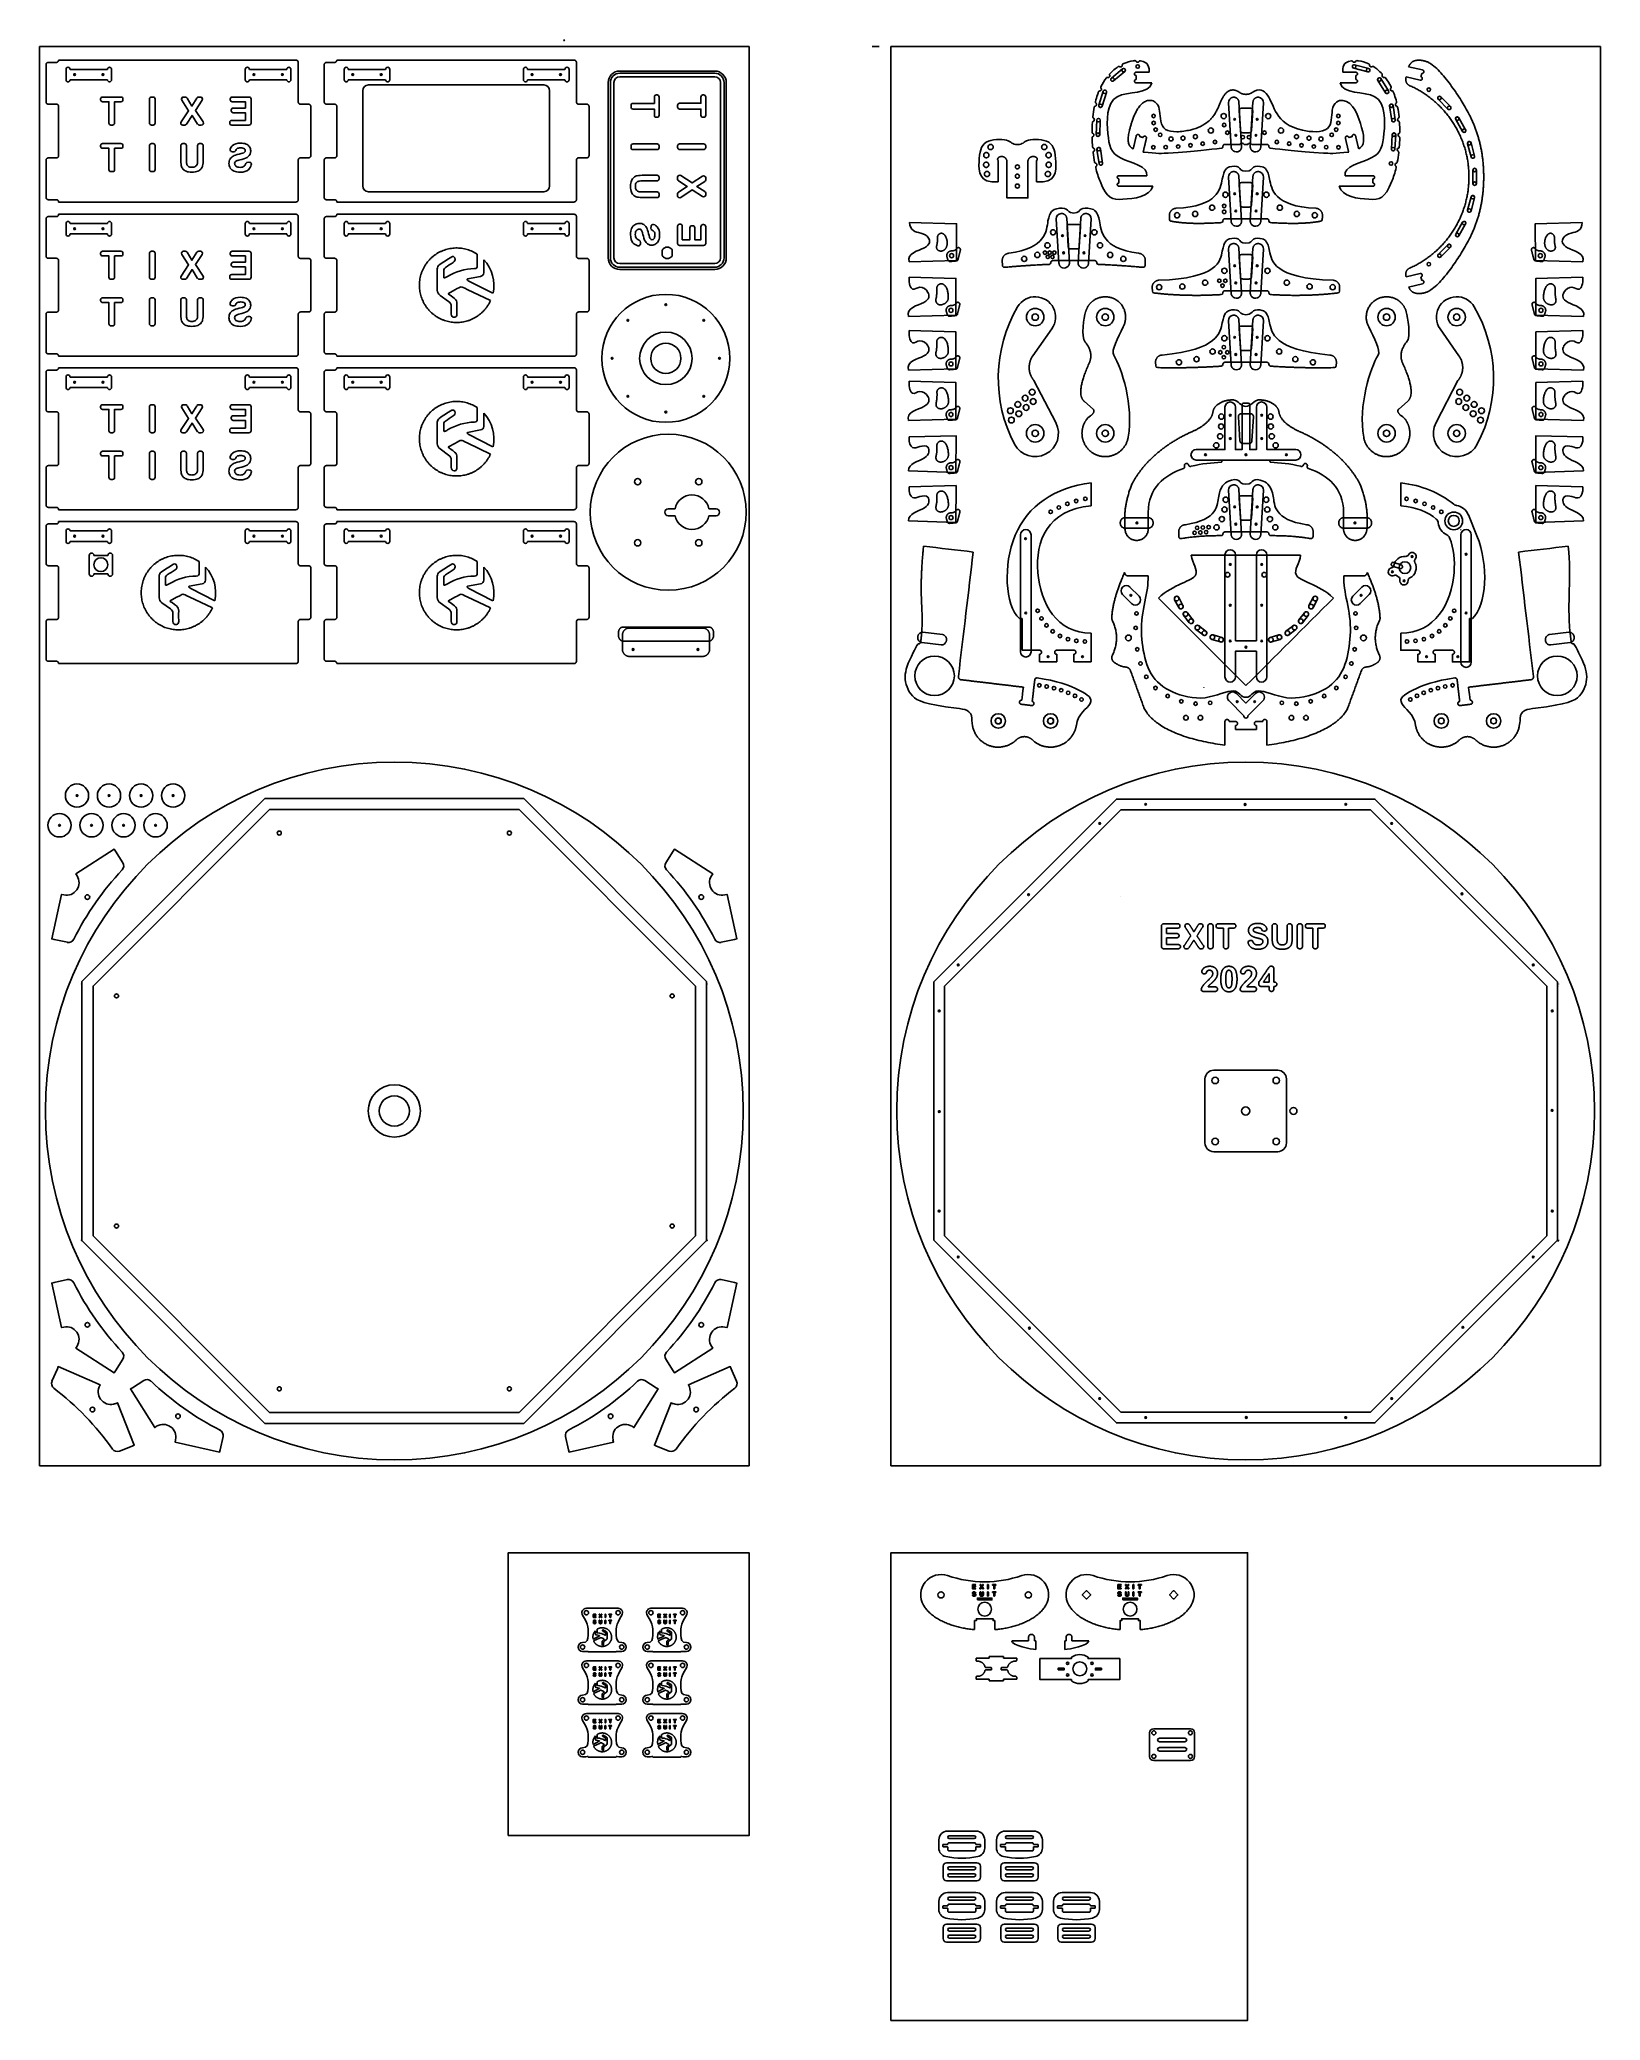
# Model space of a CAD drawing. Header units: millimetres. Extents: x -610 to 2074, y -2456 to 950.
import ezdxf

# ---------------------------------------------------------------- set-up
doc = ezdxf.new("R2010")
doc.units = ezdxf.units.MM
for name, color, linetype, true_color in [('1.5mm deep inside cut', 60, 'Continuous', 0xd5ff00), ('10mm deep inside', 131, 'Continuous', 0x5ffffb), ('10mm deep outside', 18, 'Continuous', 0x000000), ('18mm birch plywood sheet', 11, 'Continuous', 0xff6151), ('2mm stainless', 18, 'Continuous', 0x000000), ('3mm pilot holes', 4, 'Continuous', 0x00fbff), ('3mm stainless', 18, 'Continuous', 0x000000), ('4mm deep inside', 151, 'Continuous', 0x72bcff), ('4mm deep outside', 18, 'Continuous', 0x000000), ('through cut inside 6mm', 18, 'Continuous', 0x000000), ('through cut outside 6mm bit', 96, 'Continuous', 0x007f00)]:
    doc.layers.add(name, color=color, linetype=linetype, true_color=true_color)

msp = doc.modelspace()

# ---------------------------------------------------------------- linework, layer by layer
at = {"layer": '1.5mm deep inside cut'}
for p, q in [((1509.7, -573.7), (1509.7, -593.2)), ((1514.9, -570.2), (1513.2, -570.2)), ((1518.4, -593.5), (1518.4, -573.7)), ((1412.3, -678.8), (1399.4, -678.8)), ((1479.2, -678.8), (1466.3, -678.8)), ((1391.3, -686.5), (1412.3, -686.5)), ((1415.8, -683), (1415.8, -682.3)), ((1458.2, -686.5), (1479.2, -686.5)), ((1482.7, -683), (1482.7, -682.3))]:
    msp.add_line(p, q, dxfattribs=at)
for centre in [(1427.2, 803.2), (1427.2, 664), (1119, 583.7), (1123.8, 576.4), (1127, 583.7), (1131.8, 576.4), (1135, 583.7), (1418.8, 535.4), (1424.4, 527), (1429.3, 535.4), (1420.7, 412.2), (1426.6, 421.1), (1432.5, 412.2), (1426.6, 403.9), (1376.3, 102), (1380.6, 110.5), (1386.2, 102.6), (1390.5, 111.1), (1396.1, 103.2), (1400.5, 111.7)]:
    msp.add_circle(centre, 3, dxfattribs=at)
for centre, start, end in [((1322.8, -573.7), 90, 180), ((1347.7, -573.7), 0, 90), ((1347.7, -574), 270, 0), ((1362.9, -573.7), 90, 212.929), ((1364.6, -573.7), 31.9726, 90), ((1385.6, -573.7), 90, 148.5557), ((1387.4, -573.7), 327.3625, 90), ((1416.7, -573.7), 90, 180), ((1416.7, -574), 180, 270), ((1443.9, -573.7), 360, 90), ((1443.9, -574), 270, 360), ((1513.2, -573.7), 90, 180), ((1514.9, -573.7), 0, 90), ((1538.9, -573.7), 90, 180), ((1540.6, -573.7), 0, 90), ((1570.3, -573.7), 90, 180), ((1570.3, -574), 180, 270), ((1597.6, -573.7), 360, 90), ((1597.6, -574), 270, 360), ((1322.8, -609.7), 180, 270), ((1346.1, -590.5), 0, 90), ((1346.1, -590.8), 270, 0), ((1348.6, -609.5), 360, 90), ((1348.6, -609.7), 270, 0), ((1361.5, -609.7), 146.7791, 270), ((1363.6, -609.7), 270, 327.2591), ((1386.5, -609.7), 212.6609, 270), ((1388.5, -609.7), 270, 33.6023), ((1429.4, -609.7), 180, 270), ((1431.1, -609.7), 270, 0), ((1583.1, -609.7), 180, 270), ((1584.8, -609.7), 270, 0), ((1507.4, -646.8), 90, 145.6616), ((1509, -646.8), 0, 90), ((1392.1, -652.9), 161.8701, 264.2894), ((1393.2, -653), 264.2894, 343.3235), ((1412.3, -682.3), 0, 90), ((1458.9, -652.9), 161.8701, 264.2894), ((1460.1, -653), 264.2894, 343.3235), ((1479.2, -682.3), 0, 90), ((1490.3, -671.7), 145.6616, 180), ((1490.3, -674.3), 180, 270), ((1514.3, -674.1), 0, 90), ((1514.3, -674.3), 270, 0), ((1391.3, -683), 159.6051, 270), ((1412.3, -683), 270, 0), ((1458.2, -683), 159.6051, 270), ((1479.2, -683), 270, 0), ((1508, -683), 180, 270), ((1509, -683), 270, 0)]:
    msp.add_arc(centre, 3.5, start, end, dxfattribs=at)
at = {"layer": '1.5mm deep inside cut', "extrusion": (0, 0, -1)}
for centre, start, end in [((-1402.8, -573.7), 0, 90), ((-1404.5, -573.7), 90, 180), ((-1497.1, -579.2), 159.6692, 267.4852), ((-1556.5, -573.7), 0, 90), ((-1558.2, -573.7), 90, 180), ((-1402.8, -609.7), 270, 0), ((-1404.5, -609.7), 180, 270), ((-1471.7, -602.3), 342.413, 84.447), ((-1473.3, -602.2), 84.447, 159.9219), ((-1495.2, -579.3), 267.4852, 337.8626), ((-1556.5, -609.7), 270, 0), ((-1558.2, -609.7), 180, 270)]:
    msp.add_arc(centre, 3.5, start, end, dxfattribs=at)
at = {"layer": '1.5mm deep inside cut'}
for points, weights, knots in [([(1427.1, 650.9), (1430.1, 650.9), (1430.2, 653.9), (1430.2, 656.9), (1427.2, 656.9), (1424.2, 657), (1424.2, 654), (1424.1, 651), (1427.1, 650.9)], [1, 0.707106781187, 1, 0.707106781187, 1, 0.707106781187, 1, 0.707106781187, 1], [0, 0, 0, 4.712389, 4.712389, 9.424778, 9.424778, 14.137167, 14.137167, 18.849556, 18.849556, 18.849556]), ([(958.4, 586.7), (954.2, 586.7), (951.7, 583.3), (949.2, 579.8), (950.6, 575.8)], [1, 0.889721206474, 1, 0.889721206474, 1], [45.567036, 45.567036, 45.567036, 52.628274, 52.628274, 59.689512, 59.689512, 59.689512]), ([(973.5, 587.9), (974.3, 590.7), (971.6, 592), (968.9, 593.3), (967.2, 590.8)], [1, 0.759151081858, 1, 0.759151081858, 1], [23.713166, 23.713166, 23.713166, 28.674684, 28.674684, 33.636203, 33.636203, 33.636203]), ([(1955.7, 587.9), (1954.9, 590.7), (1957.6, 592), (1960.3, 593.3), (1962, 590.8)], [1, 0.759151081858, 1, 0.759151081858, 1], [23.713166, 23.713166, 23.713166, 28.674684, 28.674684, 33.636203, 33.636203, 33.636203]), ([(1970.9, 586.7), (1975.1, 586.7), (1977.5, 583.3), (1980, 579.8), (1978.7, 575.8)], [1, 0.889721206474, 1, 0.889721206474, 1], [45.567036, 45.567036, 45.567036, 52.628274, 52.628274, 59.689512, 59.689512, 59.689512]), ([(957.3, 492.7), (953.1, 492.7), (950.6, 489.3), (948.2, 485.8), (949.5, 481.9)], [1, 0.889721206474, 1, 0.889721206474, 1], [45.567036, 45.567036, 45.567036, 52.628274, 52.628274, 59.689512, 59.689512, 59.689512]), ([(972.4, 493.9), (973.3, 496.8), (970.6, 498), (967.8, 499.3), (966.2, 496.8)], [1, 0.759151081858, 1, 0.759151081858, 1], [23.713166, 23.713166, 23.713166, 28.674684, 28.674684, 33.636203, 33.636203, 33.636203]), ([(1956.8, 493.9), (1956, 496.8), (1958.7, 498), (1961.4, 499.3), (1963.1, 496.8)], [1, 0.759151081858, 1, 0.759151081858, 1], [23.713166, 23.713166, 23.713166, 28.674684, 28.674684, 33.636203, 33.636203, 33.636203]), ([(1971.9, 492.7), (1976.1, 492.7), (1978.6, 489.3), (1981.1, 485.8), (1979.7, 481.9)], [1, 0.889721206474, 1, 0.889721206474, 1], [45.567036, 45.567036, 45.567036, 52.628274, 52.628274, 59.689512, 59.689512, 59.689512]), ([(957.3, 400.6), (953.1, 400.6), (950.6, 397.2), (948.2, 393.8), (949.5, 389.8)], [1, 0.889721206474, 1, 0.889721206474, 1], [45.567036, 45.567036, 45.567036, 52.628274, 52.628274, 59.689512, 59.689512, 59.689512]), ([(972.4, 401.8), (973.3, 404.7), (970.6, 405.9), (967.8, 407.2), (966.2, 404.7)], [1, 0.759151081858, 1, 0.759151081858, 1], [23.713166, 23.713166, 23.713166, 28.674684, 28.674684, 33.636203, 33.636203, 33.636203]), ([(1956.8, 401.8), (1956, 404.7), (1958.7, 405.9), (1961.4, 407.2), (1963.1, 404.7)], [1, 0.759151081858, 1, 0.759151081858, 1], [23.713166, 23.713166, 23.713166, 28.674684, 28.674684, 33.636203, 33.636203, 33.636203]), ([(1971.9, 400.6), (1976.1, 400.6), (1978.6, 397.2), (1981.1, 393.8), (1979.7, 389.8)], [1, 0.889721206474, 1, 0.889721206474, 1], [45.567036, 45.567036, 45.567036, 52.628274, 52.628274, 59.689512, 59.689512, 59.689512]), ([(957.3, 313.7), (953.1, 313.7), (950.6, 310.2), (948.2, 306.8), (949.5, 302.8)], [1, 0.889721206474, 1, 0.889721206474, 1], [45.567036, 45.567036, 45.567036, 52.628274, 52.628274, 59.689512, 59.689512, 59.689512]), ([(972.4, 314.8), (973.3, 317.7), (970.6, 319), (967.8, 320.3), (966.2, 317.8)], [1, 0.759151081858, 1, 0.759151081858, 1], [23.713166, 23.713166, 23.713166, 28.674684, 28.674684, 33.636203, 33.636203, 33.636203]), ([(1956.8, 314.8), (1956, 317.7), (1958.7, 319), (1961.4, 320.3), (1963.1, 317.8)], [1, 0.759151081858, 1, 0.759151081858, 1], [23.713166, 23.713166, 23.713166, 28.674684, 28.674684, 33.636203, 33.636203, 33.636203]), ([(1971.9, 313.7), (1976.1, 313.7), (1978.6, 310.2), (1981.1, 306.8), (1979.7, 302.8)], [1, 0.889721206474, 1, 0.889721206474, 1], [45.567036, 45.567036, 45.567036, 52.628274, 52.628274, 59.689512, 59.689512, 59.689512]), ([(957.5, 222.3), (953.2, 222.3), (950.8, 218.9), (948.3, 215.5), (949.7, 211.5)], [1, 0.889721206474, 1, 0.889721206474, 1], [45.567036, 45.567036, 45.567036, 52.628274, 52.628274, 59.689512, 59.689512, 59.689512]), ([(972.6, 223.5), (973.4, 226.4), (970.7, 227.6), (968, 228.9), (966.3, 226.4)], [1, 0.759151081858, 1, 0.759151081858, 1], [23.713166, 23.713166, 23.713166, 28.674684, 28.674684, 33.636203, 33.636203, 33.636203]), ([(1956.7, 223.5), (1955.8, 226.4), (1958.5, 227.6), (1961.3, 228.9), (1962.9, 226.4)], [1, 0.759151081858, 1, 0.759151081858, 1], [23.713166, 23.713166, 23.713166, 28.674684, 28.674684, 33.636203, 33.636203, 33.636203]), ([(1971.8, 222.3), (1976, 222.3), (1978.5, 218.9), (1980.9, 215.5), (1979.6, 211.5)], [1, 0.889721206474, 1, 0.889721206474, 1], [45.567036, 45.567036, 45.567036, 52.628274, 52.628274, 59.689512, 59.689512, 59.689512]), ([(957.5, 136.4), (953.2, 136.4), (950.8, 133), (948.3, 129.6), (949.7, 125.6)], [1, 0.889721206474, 1, 0.889721206474, 1], [45.567036, 45.567036, 45.567036, 52.628274, 52.628274, 59.689512, 59.689512, 59.689512]), ([(972.6, 137.6), (973.4, 140.5), (970.7, 141.8), (968, 143), (966.3, 140.5)], [1, 0.759151081858, 1, 0.759151081858, 1], [23.713166, 23.713166, 23.713166, 28.674684, 28.674684, 33.636203, 33.636203, 33.636203]), ([(1956.7, 137.6), (1955.8, 140.5), (1958.5, 141.8), (1961.3, 143), (1962.9, 140.5)], [1, 0.759151081858, 1, 0.759151081858, 1], [23.713166, 23.713166, 23.713166, 28.674684, 28.674684, 33.636203, 33.636203, 33.636203]), ([(1971.8, 136.4), (1976, 136.4), (1978.5, 133), (1980.9, 129.6), (1979.6, 125.6)], [1, 0.889721206474, 1, 0.889721206474, 1], [45.567036, 45.567036, 45.567036, 52.628274, 52.628274, 59.689512, 59.689512, 59.689512])]:
    msp.add_rational_spline(points, weights, degree=2, knots=knots, dxfattribs=at)
for points in [[(967.2, 590.8), (964.5, 586.7), (958.4, 586.7)], [(969.5, 572), (971.5, 579.9), (973.5, 587.9)], [(1959.8, 572), (1957.8, 579.9), (1955.7, 587.9)], [(1962, 590.8), (1964.8, 586.7), (1970.9, 586.7)], [(950.6, 575.8), (951.4, 573.4), (952.3, 570.9)], [(956.1, 568.5), (961.3, 569), (966.6, 569.5)], [(1973.2, 568.5), (1967.9, 569), (1962.7, 569.5)], [(1978.7, 575.8), (1977.8, 573.4), (1977, 570.9)], [(949.5, 481.9), (950.4, 479.4), (951.2, 476.9)], [(966.2, 496.8), (963.4, 492.7), (957.3, 492.7)], [(968.4, 478), (970.4, 485.9), (972.4, 493.9)], [(1960.8, 478), (1958.8, 485.9), (1956.8, 493.9)], [(1963.1, 496.8), (1965.8, 492.7), (1971.9, 492.7)], [(1979.7, 481.9), (1978.9, 479.4), (1978, 476.9)], [(955, 474.5), (960.3, 475), (965.5, 475.5)], [(1974.2, 474.5), (1969, 475), (1963.7, 475.5)], [(949.5, 389.8), (950.4, 387.3), (951.2, 384.8)], [(955, 382.5), (960.3, 382.9), (965.5, 383.4)], [(966.2, 404.7), (963.4, 400.6), (957.3, 400.6)], [(968.4, 385.9), (970.4, 393.8), (972.4, 401.8)], [(1960.8, 385.9), (1958.8, 393.8), (1956.8, 401.8)], [(1963.1, 404.7), (1965.8, 400.6), (1971.9, 400.6)], [(1974.2, 382.5), (1969, 382.9), (1963.7, 383.4)], [(1979.7, 389.8), (1978.9, 387.3), (1978, 384.8)], [(966.2, 317.8), (963.4, 313.7), (957.3, 313.7)], [(968.4, 298.9), (970.4, 306.9), (972.4, 314.8)], [(1960.8, 298.9), (1958.8, 306.9), (1956.8, 314.8)], [(1963.1, 317.8), (1965.8, 313.7), (1971.9, 313.7)], [(949.5, 302.8), (950.4, 300.3), (951.2, 297.9)], [(955, 295.5), (960.3, 296), (965.5, 296.4)], [(1974.2, 295.5), (1969, 296), (1963.7, 296.4)], [(1979.7, 302.8), (1978.9, 300.3), (1978, 297.9)], [(949.7, 211.5), (950.5, 209), (951.3, 206.5)], [(955.1, 204.2), (960.4, 204.6), (965.7, 205.1)], [(966.3, 226.4), (963.6, 222.3), (957.5, 222.3)], [(968.5, 207.6), (970.6, 215.5), (972.6, 223.5)], [(1960.7, 207.6), (1958.7, 215.5), (1956.7, 223.5)], [(1962.9, 226.4), (1965.7, 222.3), (1971.8, 222.3)], [(1974.1, 204.2), (1968.8, 204.6), (1963.6, 205.1)], [(1979.6, 211.5), (1978.7, 209), (1977.9, 206.5)], [(966.3, 140.5), (963.6, 136.4), (957.5, 136.4)], [(968.5, 121.7), (970.6, 129.7), (972.6, 137.6)], [(1960.7, 121.7), (1958.7, 129.7), (1956.7, 137.6)], [(1962.9, 140.5), (1965.7, 136.4), (1971.8, 136.4)], [(949.7, 125.6), (950.5, 123.1), (951.3, 120.6)], [(955.1, 118.3), (960.4, 118.8), (965.7, 119.2)], [(1974.1, 118.3), (1968.8, 118.8), (1963.6, 119.2)], [(1979.6, 125.6), (1978.7, 123.1), (1977.9, 120.6)], [(1319.3, -573.7), (1319.3, -591.7), (1319.3, -609.7)], [(1347.7, -570.2), (1335.3, -570.2), (1322.8, -570.2)], [(1328, -587), (1328, -582.2), (1328, -577.5)], [(1328, -577.5), (1337.9, -577.5), (1347.7, -577.5)], [(1351.2, -574), (1351.2, -573.8), (1351.2, -573.7)], [(1359.9, -575.6), (1364.8, -583.2), (1369.8, -590.8)], [(1364.6, -570.2), (1363.8, -570.2), (1362.9, -570.2)], [(1375.2, -584), (1371.4, -577.9), (1367.6, -571.8)], [(1382.7, -571.9), (1378.9, -577.9), (1375.2, -584)], [(1380.4, -591.1), (1385.3, -583.3), (1390.3, -575.6)], [(1387.4, -570.2), (1386.5, -570.2), (1385.6, -570.2)], [(1399.3, -609.7), (1399.3, -591.7), (1399.3, -573.7)], [(1402.8, -570.2), (1403.6, -570.2), (1404.5, -570.2)], [(1408, -573.7), (1408, -591.7), (1408, -609.7)], [(1413.2, -573.7), (1413.2, -573.8), (1413.2, -574)], [(1443.9, -570.2), (1430.3, -570.2), (1416.7, -570.2)], [(1416.7, -577.5), (1421.3, -577.5), (1425.9, -577.5)], [(1425.9, -577.5), (1425.9, -593.6), (1425.9, -609.7)], [(1434.6, -609.7), (1434.6, -593.6), (1434.6, -577.5)], [(1434.6, -577.5), (1439.2, -577.5), (1443.9, -577.5)], [(1447.4, -574), (1447.4, -573.8), (1447.4, -573.7)], [(1535.4, -573.7), (1535.4, -583.9), (1535.4, -594)], [(1540.6, -570.2), (1539.7, -570.2), (1538.9, -570.2)], [(1544.1, -592.8), (1544.1, -583.2), (1544.1, -573.7)], [(1553, -609.7), (1553, -591.7), (1553, -573.7)], [(1556.5, -570.2), (1557.3, -570.2), (1558.2, -570.2)], [(1561.7, -573.7), (1561.7, -591.7), (1561.7, -609.7)], [(1566.8, -573.7), (1566.8, -573.8), (1566.8, -574)], [(1597.6, -570.2), (1584, -570.2), (1570.3, -570.2)], [(1570.3, -577.5), (1575, -577.5), (1579.6, -577.5)], [(1579.6, -577.5), (1579.6, -593.6), (1579.6, -609.7)], [(1588.3, -609.7), (1588.3, -593.6), (1588.3, -577.5)], [(1588.3, -577.5), (1592.9, -577.5), (1597.6, -577.5)], [(1601.1, -574), (1601.1, -573.8), (1601.1, -573.7)], [(1346.1, -587), (1337.1, -587), (1328, -587)], [(1328, -606), (1328, -600.1), (1328, -594.3)], [(1328, -594.3), (1337.1, -594.3), (1346.1, -594.3)], [(1348.6, -606), (1338.3, -606), (1328, -606)], [(1349.6, -590.8), (1349.6, -590.6), (1349.6, -590.5)], [(1352.1, -609.7), (1352.1, -609.6), (1352.1, -609.5)], [(1369.8, -590.8), (1364.2, -599.3), (1358.6, -607.8)], [(1366.5, -611.6), (1370.8, -605), (1375, -598.4)], [(1375, -598.4), (1379.3, -605), (1383.6, -611.6)], [(1391.5, -607.8), (1385.9, -599.5), (1380.4, -591.1)], [(1471.4, -598.9), (1472.2, -598.8), (1473, -598.7)], [(1497.3, -582.7), (1496.3, -582.7), (1495.3, -582.8)], [(1322.8, -613.2), (1335.7, -613.2), (1348.6, -613.2)], [(1361.5, -613.2), (1362.5, -613.2), (1363.6, -613.2)], [(1386.5, -613.2), (1387.5, -613.2), (1388.5, -613.2)], [(1404.5, -613.2), (1403.6, -613.2), (1402.8, -613.2)], [(1429.4, -613.2), (1430.3, -613.2), (1431.1, -613.2)], [(1504.5, -644.8), (1496, -657.2), (1487.5, -669.7)], [(1509, -643.3), (1508.2, -643.3), (1507.4, -643.3)], [(1512.5, -670.6), (1512.5, -658.7), (1512.5, -646.8)], [(1558.2, -613.2), (1557.3, -613.2), (1556.5, -613.2)], [(1583.1, -613.2), (1584, -613.2), (1584.8, -613.2)], [(1391.7, -656.4), (1392.3, -656.4), (1392.8, -656.5)], [(1458.6, -656.4), (1459.2, -656.4), (1459.7, -656.5)], [(1486.8, -671.7), (1486.8, -673), (1486.8, -674.3)], [(1490.3, -677.8), (1497.4, -677.8), (1504.5, -677.8)], [(1504.5, -655.9), (1499.5, -663.2), (1494.6, -670.6)], [(1494.6, -670.6), (1499.5, -670.6), (1504.5, -670.6)], [(1504.5, -670.6), (1504.5, -663.2), (1504.5, -655.9)], [(1504.5, -677.8), (1504.5, -680.4), (1504.5, -683)], [(1514.3, -670.6), (1513.4, -670.6), (1512.5, -670.6)], [(1512.5, -683), (1512.5, -680.4), (1512.5, -677.8)], [(1512.5, -677.8), (1513.4, -677.8), (1514.3, -677.8)], [(1517.8, -674.3), (1517.8, -674.2), (1517.8, -674.1)], [(1508, -686.5), (1508.5, -686.5), (1509, -686.5)]]:
    msp.add_open_spline(points, degree=2, dxfattribs=at)
for points, weights in [([(952.3, 570.9), (953.2, 568.1), (956.1, 568.5)], [1, 0.769572451465, 1]), ([(966.6, 569.5), (968.8, 569.8), (969.5, 572)], [1, 0.839994726213, 1]), ([(1962.7, 569.5), (1960.4, 569.8), (1959.8, 572)], [1, 0.839994726213, 1]), ([(1977, 570.9), (1976.1, 568.1), (1973.2, 568.5)], [1, 0.769572451465, 1]), ([(951.2, 476.9), (952.1, 474.1), (955, 474.5)], [1, 0.769572451465, 1]), ([(965.5, 475.5), (967.8, 475.8), (968.4, 478)], [1, 0.839994726213, 1]), ([(1963.7, 475.5), (1961.5, 475.8), (1960.8, 478)], [1, 0.839994726213, 1]), ([(1978, 476.9), (1977.1, 474.1), (1974.2, 474.5)], [1, 0.769572451465, 1]), ([(951.2, 384.8), (952.1, 382.1), (955, 382.5)], [1, 0.769572451465, 1]), ([(965.5, 383.4), (967.8, 383.7), (968.4, 385.9)], [1, 0.839994726213, 1]), ([(1963.7, 383.4), (1961.5, 383.7), (1960.8, 385.9)], [1, 0.839994726213, 1]), ([(1978, 384.8), (1977.1, 382.1), (1974.2, 382.5)], [1, 0.769572451465, 1]), ([(951.2, 297.9), (952.1, 295.1), (955, 295.5)], [1, 0.769572451465, 1]), ([(965.5, 296.4), (967.8, 296.8), (968.4, 298.9)], [1, 0.839994726213, 1]), ([(1963.7, 296.4), (1961.5, 296.8), (1960.8, 298.9)], [1, 0.839994726213, 1]), ([(1978, 297.9), (1977.1, 295.1), (1974.2, 295.5)], [1, 0.769572451465, 1]), ([(951.3, 206.5), (952.3, 203.8), (955.1, 204.2)], [1, 0.769572451465, 1]), ([(965.7, 205.1), (967.9, 205.4), (968.5, 207.6)], [1, 0.839994726213, 1]), ([(1963.6, 205.1), (1961.3, 205.4), (1960.7, 207.6)], [1, 0.839994726213, 1]), ([(1977.9, 206.5), (1977, 203.8), (1974.1, 204.2)], [1, 0.769572451465, 1]), ([(951.3, 120.6), (952.3, 117.9), (955.1, 118.3)], [1, 0.769572451465, 1]), ([(965.7, 119.2), (967.9, 119.5), (968.5, 121.7)], [1, 0.839994726213, 1]), ([(1963.6, 119.2), (1961.3, 119.5), (1960.7, 121.7)], [1, 0.839994726213, 1]), ([(1977.9, 120.6), (1977, 117.9), (1974.1, 118.3)], [1, 0.769572451465, 1])]:
    msp.add_rational_spline(points, weights, degree=2, dxfattribs=at)
for points, knots in [([(1491.9, -580.6), (1491.3, -579), (1490.2, -578.1), (1488.3, -576.7), (1484.7, -576.7), (1480.9, -576.7), (1478.7, -578.2), (1477.3, -579.2), (1477.3, -580.9), (1477.3, -582.4), (1478.6, -583.5), (1480.3, -584.9), (1486.6, -586.4), (1493, -587.9), (1496, -589.5), (1499, -591.1), (1500.8, -593.8), (1502.5, -596.6), (1502.5, -600.7), (1502.5, -604.4), (1500.4, -607.6), (1498.4, -610.9), (1494.6, -612.4), (1490.9, -614), (1485.2, -614), (1477.1, -614), (1472.7, -610.2), (1469.7, -607.6), (1468.4, -603.4)], [30.388999, 30.388999, 30.388999, 31, 31, 32, 32, 33, 33, 34, 34, 35, 35, 36, 36, 37, 37, 38, 38, 39, 39, 40, 40, 41, 41, 42, 42, 43, 43, 43.688544, 43.688544, 43.688544]), ([(1476.6, -601), (1477.5, -603.3), (1479, -604.7), (1481.4, -606.7), (1485.3, -606.7), (1489.5, -606.7), (1491.7, -604.9), (1493.8, -603.1), (1493.8, -600.7), (1493.8, -599.2), (1492.9, -598.1), (1492, -597.1), (1489.8, -596.3), (1488.2, -595.7), (1482.8, -594.4), (1475.8, -592.7), (1473, -590.1), (1469, -586.6), (1469, -581.5), (1469, -578.2), (1470.9, -575.3), (1472.8, -572.5), (1476.3, -571), (1479.8, -569.5), (1484.7, -569.5), (1492.9, -569.5), (1496.9, -573), (1499.3, -575.1), (1500.4, -578)], [54.725581, 54.725581, 54.725581, 55.394885, 55.394885, 56.394885, 56.394885, 57.394885, 57.394885, 58.394885, 58.394885, 59.394885, 59.394885, 60.394885, 60.394885, 61.394885, 61.394885, 62.394885, 62.394885, 63.394885, 63.394885, 64.394885, 64.394885, 65.394885, 65.394885, 66.394885, 66.394885, 67.394885, 67.394885, 67.977406, 67.977406, 67.977406]), ([(1509.7, -593.2), (1509.7, -600.4), (1510.6, -604.1), (1511.2, -606.6), (1513, -608.9), (1514.9, -611.1), (1518.1, -612.6), (1521.2, -614), (1527.4, -614), (1532.5, -614), (1535.7, -612.7), (1538.9, -611.4), (1540.8, -609.2), (1542.7, -607), (1543.4, -603.8), (1544.1, -600.6), (1544.1, -592.8)], [184.213038, 184.213038, 184.213038, 185.213038, 185.213038, 186.213038, 186.213038, 187.213038, 187.213038, 188.213038, 188.213038, 189.213038, 189.213038, 190.213038, 190.213038, 191.213038, 191.213038, 192.213038, 192.213038, 192.213038]), ([(1535.4, -594), (1535.4, -599.1), (1535, -601.3), (1534.6, -603.5), (1532.7, -605), (1530.8, -606.5), (1527.1, -606.5), (1523.5, -606.5), (1521.4, -604.9), (1519.3, -603.3), (1518.8, -600.7), (1518.4, -599.1), (1518.4, -593.5)], [129.148775, 129.148775, 129.148775, 130.148775, 130.148775, 131.148775, 131.148775, 132.148775, 132.148775, 133.148775, 133.148775, 134.148775, 134.148775, 135.148775, 135.148775, 135.148775]), ([(1399.4, -678.8), (1400.1, -677.7), (1401.1, -676.5), (1402.2, -675.4), (1406.1, -671.8), (1410, -668.2), (1411.5, -666.3), (1413.7, -663.4), (1414.8, -660.8), (1415.8, -658.1), (1415.8, -655.2), (1415.8, -650.1), (1412.2, -646.7), (1408.5, -643.3), (1402.2, -643.3), (1396.4, -643.3), (1392.5, -646.2), (1389.9, -648.2), (1388.7, -651.8)], [192.099831, 192.099831, 192.099831, 193.099831, 193.099831, 194.099831, 194.099831, 195.099831, 195.099831, 196.099831, 196.099831, 197.099831, 197.099831, 198.099831, 198.099831, 199.099831, 199.099831, 200.099831, 200.099831, 200.759832, 200.759832, 200.759832]), ([(1435.3, -643.3), (1429.1, -643.3), (1425.6, -647.7), (1421.4, -653), (1421.4, -665.2), (1421.4, -677.6), (1425.2, -682.4), (1429.1, -687.2), (1435.3, -687.2), (1441.6, -687.2), (1445.1, -682.8), (1449.3, -677.5), (1449.3, -665.3), (1449.3, -653), (1445.1, -647.7), (1441.6, -643.3), (1435.3, -643.3)], [-8, -8, -8, -7, -7, -6, -6, -5, -5, -4, -4, -3, -3, -2, -2, -1, -1, 0, 0, 0]), ([(1466.3, -678.8), (1467, -677.7), (1468, -676.5), (1469.1, -675.4), (1473, -671.8), (1476.9, -668.2), (1478.4, -666.3), (1480.6, -663.4), (1481.7, -660.8), (1482.7, -658.1), (1482.7, -655.2), (1482.7, -650.1), (1479.1, -646.7), (1475.4, -643.3), (1469.1, -643.3), (1463.2, -643.3), (1459.4, -646.2), (1456.8, -648.2), (1455.6, -651.8)], [192.099831, 192.099831, 192.099831, 193.099831, 193.099831, 194.099831, 194.099831, 195.099831, 195.099831, 196.099831, 196.099831, 197.099831, 197.099831, 198.099831, 198.099831, 199.099831, 199.099831, 200.099831, 200.099831, 200.759832, 200.759832, 200.759832]), ([(1396.5, -654), (1397, -652.5), (1397.8, -651.7), (1399.4, -650.1), (1402, -650.1), (1404.6, -650.1), (1406.1, -651.6), (1407.5, -653.1), (1407.5, -655.8), (1407.5, -658.3), (1405.8, -660.9), (1404.6, -662.7), (1399, -667.9), (1392.1, -674.4), (1389.7, -678.2), (1388.7, -680), (1388, -681.8)], [211.983294, 211.983294, 211.983294, 212.53929, 212.53929, 213.53929, 213.53929, 214.53929, 214.53929, 215.53929, 215.53929, 216.53929, 216.53929, 217.53929, 217.53929, 218.53929, 218.53929, 218.979882, 218.979882, 218.979882]), ([(1435.3, -650.1), (1433.8, -650.1), (1432.7, -651.1), (1431.5, -652), (1430.9, -654.5), (1430, -657.7), (1430, -665.3), (1430, -672.8), (1430.8, -675.7), (1431.5, -678.5), (1432.7, -679.4), (1433.8, -680.4), (1435.3, -680.4), (1436.8, -680.4), (1438, -679.4), (1439.2, -678.5), (1439.8, -676), (1440.7, -672.8), (1440.7, -665.3), (1440.7, -657.7), (1439.9, -654.8), (1439.2, -652), (1438, -651.1), (1436.8, -650.1), (1435.3, -650.1)], [0, 0, 0, 1, 1, 2, 2, 3, 3, 4, 4, 5, 5, 6, 6, 7, 7, 8, 8, 9, 9, 10, 10, 11, 11, 12, 12, 12]), ([(1463.4, -654), (1463.9, -652.5), (1464.7, -651.7), (1466.3, -650.1), (1468.8, -650.1), (1471.5, -650.1), (1472.9, -651.6), (1474.4, -653.1), (1474.4, -655.8), (1474.4, -658.3), (1472.7, -660.9), (1471.5, -662.7), (1465.9, -667.9), (1459, -674.4), (1456.6, -678.2), (1455.6, -680), (1454.9, -681.8)], [211.983294, 211.983294, 211.983294, 212.53929, 212.53929, 213.53929, 213.53929, 214.53929, 214.53929, 215.53929, 215.53929, 216.53929, 216.53929, 217.53929, 217.53929, 218.53929, 218.53929, 218.979882, 218.979882, 218.979882])]:
    msp.add_open_spline(points, degree=2, knots=knots, dxfattribs=at)
at = {"layer": '10mm deep inside'}
for p, q in [((551.1, 896), (387.6, 896)), ((367.8, 876.2), (367.8, 574.7)), ((570.9, 574.7), (570.9, 876.2)), ((387.6, 554.9), (551.1, 554.9)), ((1394.2, -947.1), (1394.2, -837.1)), ((1409.2, -822.1), (1519.2, -822.1)), ((1534.2, -837.1), (1534.2, -947.1)), ((1519.2, -962.1), (1409.2, -962.1))]:
    msp.add_line(p, q, dxfattribs=at)
for points in [[(482.9, 143.4), (471.1, 143.4)], [(553.3, 143.4), (541, 143.4)], [(471.1, 131.4), (482.9, 131.4)], [(541, 131.4), (553.3, 131.4)], [(-524.6, 63.2), (-524.6, 31.2)], [(-492.6, 63.2), (-516.6, 63.2)], [(-484.6, 31.2), (-484.6, 63.2)], [(-516.6, 31.2), (-492.6, 31.2)]]:
    msp.add_lwpolyline(points, dxfattribs=at)
for centre, radius in [((1102.2, 472.9), 15), ((1222.7, 472.9), 15), ((467, 402), 45.1), ((1102.2, 273), 15), ((1222.7, 273), 15), ((1822.1, 122.5), 15.2), ((1738, 42.1), 10), ((2000.1, -143.9), 34), ((0, -892.1), 45)]:
    msp.add_circle(centre, radius, dxfattribs=at)
at = {"layer": '10mm deep inside', "extrusion": (0, 0, -1)}
for centre, radius in [((-1706.5, 472.9), 15), ((-1827.1, 472.9), 15), ((-1706.5, 273), 15), ((-1827.1, 273), 15), ((-929.2, -143.9), 34)]:
    msp.add_circle(centre, radius, dxfattribs=at)
at = {"layer": '10mm deep inside'}
for centre, radius, start, end in [((387.6, 876.2), 19.8, 90, 180), ((551.1, 876.2), 19.8, 0, 90), ((387.6, 574.7), 19.8, 180, 270), ((551.1, 574.7), 19.8, 270, 360), ((471.1, 137.4), 6, 90, 270), ((511.9, 137.4), 29.7, 11.6712, 168.3288), ((553.3, 137.4), 6, 270, 90), ((511.9, 137.4), 29.7, 191.6712, 348.3288), ((-520.6, 63.2), 4, 0, 180), ((-488.6, 63.2), 4, 0, 180), ((-520.6, 31.2), 4, 180, 0), ((-488.6, 31.2), 4, 180, 0)]:
    msp.add_arc(centre, radius, start, end, dxfattribs=at)
at = {"layer": '10mm deep inside', "extrusion": (0, 0, -1)}
for centre, start, end in [((-1409.2, -837.1), 360, 90), ((-1519.2, -837.1), 90, 180), ((-1409.2, -947.1), 270, 360), ((-1519.2, -947.1), 180, 270)]:
    msp.add_arc(centre, 15, start, end, dxfattribs=at)
at = {"layer": '10mm deep inside'}
for points in [[(393.5, -60), (385.5, -60), (385.5, -69.8)], [(549.1, -69.8), (549.1, -60), (541.1, -60)], [(385.5, -74), (385.5, -84.2), (393.5, -84.2)], [(541.1, -84.2), (549.1, -84.2), (549.1, -74)]]:
    msp.add_rational_spline(points, [1, 0.707106781187, 1], degree=2, dxfattribs=at)
for points in [[(541.1, -60), (467.3, -60), (393.5, -60)], [(385.5, -69.8), (385.5, -71.9), (385.5, -74)], [(393.5, -84.2), (467.3, -84.2), (541.1, -84.2)], [(549.1, -74), (549.1, -71.9), (549.1, -69.8)]]:
    msp.add_open_spline(points, degree=2, dxfattribs=at)
at = {"layer": '10mm deep outside'}
for p, q in [((551.1, 886), (387.6, 886)), ((377.8, 876.2), (377.8, 574.7)), ((560.9, 574.7), (560.9, 876.2)), ((387.6, 564.9), (551.1, 564.9))]:
    msp.add_line(p, q, dxfattribs=at)
for centre, start, end in [((387.6, 876.2), 90, 180), ((551.1, 876.2), 0, 90), ((387.6, 574.7), 180, 270), ((551.1, 574.7), 270, 360)]:
    msp.add_arc(centre, 9.8, start, end, dxfattribs=at)
at = {"layer": '18mm birch plywood sheet'}
for points in [[(-610, -1502.1), (610, -1502.1), (610, 937.9), (-610, 937.9)], [(854.2, -1502.1), (2074.2, -1502.1), (2074.2, 937.9), (854.2, 937.9)], [(196, -2137.9), (610, -2137.9), (610, -1651.6), (196, -1651.6)], [(854.2, -2455.8), (1467.4, -2455.8), (1467.4, -1651.6), (854.2, -1651.6)]]:
    msp.add_lwpolyline(points, close=True, dxfattribs=at)
at = {"layer": '2mm stainless', "color": 18, "true_color": 0x000000}
for p, q in [((346.2, -1769.4), (345.9, -1769.5)), ((457.4, -1769.4), (457, -1769.5)), ((342.5, -1771.7), (342.9, -1771.6)), ((453.7, -1771.7), (454, -1771.6)), ((342.5, -1862.1), (342.9, -1862.1)), ((346.2, -1859.9), (345.9, -1859.9)), ((453.7, -1862.1), (454, -1862.1)), ((457.4, -1859.9), (457, -1859.9)), ((342.5, -1952.6), (342.9, -1952.6)), ((346.2, -1950.4), (345.9, -1950.4)), ((453.7, -1952.6), (454, -1952.6)), ((457.4, -1950.4), (457, -1950.4))]:
    msp.add_line(p, q, dxfattribs=at)
at = {"layer": '2mm stainless', "color": 168, "true_color": 0x0d1112}
for p, q in [((341.8, -1800.2), (352.2, -1795)), ((352.9, -1798.6), (342.8, -1803.4)), ((345.8, -1791.4), (345.8, -1785.7)), ((352.9, -1794), (347.2, -1792.9)), ((348.6, -1783.3), (348.6, -1788.2)), ((361.1, -1800.3), (358.3, -1798.8)), ((364.7, -1801.1), (361, -1803.8)), ((365.9, -1789.6), (365.9, -1798.9)), ((452.9, -1800.2), (463.3, -1795)), ((464.1, -1798.6), (454, -1803.4)), ((456.9, -1791.4), (456.9, -1785.7)), ((464, -1794), (458.4, -1792.9)), ((459.8, -1783.3), (459.7, -1788.2)), ((472.2, -1800.3), (469.4, -1798.8)), ((475.8, -1801.1), (472.1, -1803.8)), ((477, -1789.6), (477, -1798.9)), ((357.4, -1809.2), (357.4, -1807)), ((358.6, -1810.6), (358.4, -1810.6)), ((359.9, -1806), (359.9, -1809.3)), ((468.6, -1809.2), (468.6, -1807)), ((469.8, -1810.6), (469.5, -1810.6)), ((471, -1806), (471, -1809.3)), ((341.8, -1890.7), (352.2, -1885.4)), ((352.9, -1889.1), (342.8, -1893.9)), ((345.8, -1881.9), (345.8, -1876.2)), ((352.9, -1884.5), (347.2, -1883.4)), ((348.6, -1873.8), (348.6, -1878.7)), ((357.4, -1899.7), (357.4, -1897.5)), ((361.1, -1890.8), (358.3, -1889.3)), ((358.6, -1901.1), (358.4, -1901.1)), ((359.9, -1896.4), (359.9, -1899.8)), ((364.7, -1891.6), (361, -1894.3)), ((365.9, -1880.1), (365.9, -1889.4)), ((452.9, -1890.7), (463.3, -1885.4)), ((464.1, -1889.1), (454, -1893.9)), ((456.9, -1881.9), (456.9, -1876.2)), ((464, -1884.5), (458.4, -1883.4)), ((459.8, -1873.8), (459.7, -1878.7)), ((468.6, -1899.7), (468.6, -1897.5)), ((472.2, -1890.8), (469.4, -1889.3)), ((469.8, -1901.1), (469.5, -1901.1)), ((471, -1896.4), (471, -1899.8)), ((475.8, -1891.6), (472.1, -1894.3)), ((477, -1880.1), (477, -1889.4)), ((345.8, -1972.4), (345.8, -1966.7)), ((352.9, -1975), (347.2, -1973.9)), ((348.6, -1964.3), (348.6, -1969.1)), ((365.9, -1970.6), (365.9, -1979.9)), ((456.9, -1972.4), (456.9, -1966.7)), ((464, -1975), (458.4, -1973.9)), ((459.8, -1964.3), (459.7, -1969.1)), ((477, -1970.6), (477, -1979.9)), ((341.8, -1981.2), (352.2, -1975.9)), ((352.9, -1979.6), (342.8, -1984.4)), ((357.4, -1990.2), (357.4, -1988)), ((361.1, -1981.3), (358.3, -1979.7)), ((358.6, -1991.6), (358.4, -1991.6)), ((359.9, -1986.9), (359.9, -1990.3)), ((364.7, -1982.1), (361, -1984.8)), ((452.9, -1981.2), (463.3, -1975.9)), ((464.1, -1979.6), (454, -1984.4)), ((468.6, -1990.2), (468.6, -1988)), ((472.2, -1981.3), (469.4, -1979.7)), ((469.8, -1991.6), (469.5, -1991.6)), ((471, -1986.9), (471, -1990.3)), ((475.8, -1982.1), (472.1, -1984.8))]:
    msp.add_line(p, q, dxfattribs=at)
at = {"layer": '2mm stainless'}
for points in [[(384.8, -1747.2), (357.5, -1747.2), (330.3, -1747.2)], [(495.9, -1747.2), (468.7, -1747.2), (441.4, -1747.2)], [(384.8, -1837.7), (357.5, -1837.7), (330.3, -1837.7)], [(334.1, -1822.3), (357.5, -1822.3), (381, -1822.3)], [(495.9, -1837.7), (468.7, -1837.7), (441.4, -1837.7)], [(445.2, -1822.3), (468.7, -1822.3), (492.2, -1822.3)], [(384.8, -1928.2), (357.5, -1928.2), (330.3, -1928.2)], [(334.1, -1912.8), (357.5, -1912.8), (381, -1912.8)], [(495.9, -1928.2), (468.7, -1928.2), (441.4, -1928.2)], [(445.2, -1912.8), (468.7, -1912.8), (492.2, -1912.8)], [(334.1, -2003.2), (357.5, -2003.2), (381, -2003.2)], [(445.2, -2003.2), (468.7, -2003.2), (492.2, -2003.2)]]:
    msp.add_lwpolyline(points, dxfattribs=at)
at = {"layer": '2mm stainless', "color": 18, "true_color": 0x000000}
for points in [[(342.2, -1762.7), (342.2, -1757.7)], [(342.7, -1757.2), (346.2, -1757.2)], [(346.3, -1763.1), (342.7, -1763.1)], [(346.2, -1758.2), (343.4, -1758.2), (343.4, -1759.5), (346, -1759.5)], [(346, -1760.5), (343.4, -1760.5), (343.4, -1762.1), (346.3, -1762.1)], [(346.4, -1760), (346.4, -1760.1)], [(346.6, -1757.7), (346.6, -1757.8)], [(346.7, -1762.6), (346.7, -1762.7)], [(352.5, -1757.9), (353.9, -1760.1), (352.3, -1762.5)], [(352.3, -1770.9), (352.3, -1768.2)], [(352.7, -1763.1), (353.1, -1763.1)], [(352.7, -1767.7), (353, -1767.7)], [(353.2, -1757.2), (352.9, -1757.2)], [(353.4, -1762.9), (354.6, -1761.1), (355.8, -1762.9)], [(353.5, -1768.2), (353.5, -1770.9)], [(355.7, -1757.4), (354.6, -1759.1), (353.6, -1757.4)], [(356.9, -1762.5), (355.3, -1760.1), (356.8, -1757.9)], [(355.8, -1771), (355.8, -1768.2)], [(356.4, -1757.2), (356, -1757.2)], [(356.2, -1763.1), (356.6, -1763.1)], [(356.2, -1767.7), (356.5, -1767.7)], [(357, -1768.2), (357, -1770.8)], [(362.3, -1773.2), (362.3, -1768.2)], [(362.4, -1762.7), (362.4, -1757.7)], [(362.8, -1757.2), (363.1, -1757.2)], [(363.1, -1763.1), (362.8, -1763.1)], [(362.8, -1767.7), (363.1, -1767.7)], [(363.5, -1757.7), (363.5, -1762.7)], [(363.5, -1768.2), (363.5, -1773.2)], [(369.1, -1757.8), (369.1, -1757.7)], [(369.1, -1768.3), (369.1, -1768.2)], [(369.5, -1757.2), (373.4, -1757.2)], [(370.9, -1762.7), (370.9, -1758.2), (369.5, -1758.2)], [(369.5, -1767.7), (373.4, -1767.7)], [(370.9, -1773.2), (370.9, -1768.7), (369.5, -1768.7)], [(371.6, -1763.1), (371.3, -1763.1)], [(373.4, -1768.7), (372, -1768.7), (372, -1773.2)], [(373.4, -1758.2), (372.1, -1758.2), (372.1, -1762.7)], [(373.8, -1757.7), (373.8, -1757.8)], [(373.8, -1768.2), (373.8, -1768.3)], [(453.4, -1762.7), (453.4, -1757.7)], [(453.8, -1757.2), (457.3, -1757.2)], [(457.4, -1763.1), (453.8, -1763.1)], [(457.3, -1758.2), (454.6, -1758.2), (454.6, -1759.5), (457.1, -1759.5)], [(457.1, -1760.5), (454.6, -1760.5), (454.6, -1762.1), (457.4, -1762.1)], [(457.5, -1760), (457.5, -1760.1)], [(457.7, -1757.7), (457.7, -1757.8)], [(457.9, -1762.6), (457.9, -1762.7)], [(463.6, -1757.9), (465, -1760.1), (463.4, -1762.5)], [(463.4, -1770.9), (463.4, -1768.2)], [(463.8, -1763.1), (464.2, -1763.1)], [(463.8, -1767.7), (464.2, -1767.7)], [(464.4, -1757.2), (464, -1757.2)], [(464.6, -1762.9), (465.7, -1761.1), (466.9, -1762.9)], [(464.6, -1768.2), (464.6, -1770.9)], [(466.8, -1757.4), (465.8, -1759.1), (464.7, -1757.4)], [(468, -1762.5), (466.5, -1760.1), (467.9, -1757.9)], [(466.9, -1771), (466.9, -1768.2)], [(467.5, -1757.2), (467.2, -1757.2)], [(467.3, -1763.1), (467.7, -1763.1)], [(467.3, -1767.7), (467.7, -1767.7)], [(468.1, -1768.2), (468.1, -1770.8)], [(473.5, -1762.7), (473.5, -1757.7)], [(473.5, -1773.2), (473.5, -1768.2)], [(473.9, -1757.2), (474.2, -1757.2)], [(474.2, -1763.1), (473.9, -1763.1)], [(473.9, -1767.7), (474.2, -1767.7)], [(474.7, -1757.7), (474.7, -1762.7)], [(474.7, -1768.2), (474.7, -1773.2)], [(480.2, -1757.8), (480.2, -1757.7)], [(480.2, -1768.3), (480.2, -1768.2)], [(480.7, -1757.2), (484.5, -1757.2)], [(482, -1762.7), (482, -1758.2), (480.7, -1758.2)], [(480.7, -1767.7), (484.5, -1767.7)], [(482, -1773.2), (482, -1768.7), (480.7, -1768.7)], [(482.8, -1763.1), (482.4, -1763.1)], [(484.5, -1758.2), (483.2, -1758.2), (483.2, -1762.7)], [(484.5, -1768.7), (483.2, -1768.7), (483.2, -1773.2)], [(484.9, -1757.7), (484.9, -1757.8)], [(484.9, -1768.2), (484.9, -1768.3)], [(363.1, -1773.6), (362.8, -1773.6)], [(371.6, -1773.6), (371.3, -1773.6)], [(474.2, -1773.6), (473.9, -1773.6)], [(482.8, -1773.6), (482.4, -1773.6)], [(342.2, -1853.2), (342.2, -1848.2)], [(342.7, -1847.7), (346.2, -1847.7)], [(346.3, -1853.6), (342.7, -1853.6)], [(346.2, -1848.7), (343.4, -1848.7), (343.4, -1850), (346, -1850)], [(346, -1851), (343.4, -1851), (343.4, -1852.6), (346.3, -1852.6)], [(346.4, -1850.5), (346.4, -1850.6)], [(346.6, -1848.2), (346.6, -1848.3)], [(346.7, -1853.1), (346.7, -1853.2)], [(352.5, -1848.4), (353.9, -1850.5), (352.3, -1853)], [(352.3, -1861.4), (352.3, -1858.6)], [(352.7, -1853.6), (353.1, -1853.6)], [(352.7, -1858.2), (353, -1858.2)], [(353.2, -1847.7), (352.9, -1847.7)], [(353.4, -1853.4), (354.6, -1851.6), (355.8, -1853.4)], [(353.5, -1858.6), (353.5, -1861.4)], [(355.7, -1847.9), (354.6, -1849.6), (353.6, -1847.9)], [(356.9, -1853), (355.3, -1850.6), (356.8, -1848.4)], [(355.8, -1861.5), (355.8, -1858.6)], [(356.4, -1847.7), (356, -1847.7)], [(356.2, -1853.6), (356.6, -1853.6)], [(356.2, -1858.2), (356.5, -1858.2)], [(357, -1858.6), (357, -1861.3)], [(362.3, -1863.7), (362.3, -1858.6)], [(362.4, -1853.2), (362.4, -1848.2)], [(362.8, -1847.7), (363.1, -1847.7)], [(363.1, -1853.6), (362.8, -1853.6)], [(362.8, -1858.2), (363.1, -1858.2)], [(363.1, -1864.1), (362.8, -1864.1)], [(363.5, -1848.2), (363.5, -1853.2)], [(363.5, -1858.6), (363.5, -1863.7)], [(369.1, -1848.3), (369.1, -1848.2)], [(369.1, -1858.8), (369.1, -1858.6)], [(369.5, -1847.7), (373.4, -1847.7)], [(370.9, -1853.2), (370.9, -1848.7), (369.5, -1848.7)], [(369.5, -1858.2), (373.4, -1858.2)], [(370.9, -1863.7), (370.9, -1859.2), (369.5, -1859.2)], [(371.6, -1853.6), (371.3, -1853.6)], [(371.6, -1864.1), (371.3, -1864.1)], [(373.4, -1859.2), (372, -1859.2), (372, -1863.7)], [(373.4, -1848.7), (372.1, -1848.7), (372.1, -1853.2)], [(373.8, -1848.2), (373.8, -1848.3)], [(373.8, -1858.6), (373.8, -1858.8)], [(453.4, -1853.2), (453.4, -1848.2)], [(453.8, -1847.7), (457.3, -1847.7)], [(457.4, -1853.6), (453.8, -1853.6)], [(457.3, -1848.7), (454.6, -1848.7), (454.6, -1850), (457.1, -1850)], [(457.1, -1851), (454.6, -1851), (454.6, -1852.6), (457.4, -1852.6)], [(457.5, -1850.5), (457.5, -1850.6)], [(457.7, -1848.2), (457.7, -1848.3)], [(457.9, -1853.1), (457.9, -1853.2)], [(463.6, -1848.4), (465, -1850.5), (463.4, -1853)], [(463.4, -1861.4), (463.4, -1858.6)], [(463.8, -1853.6), (464.2, -1853.6)], [(463.8, -1858.2), (464.2, -1858.2)], [(464.4, -1847.7), (464, -1847.7)], [(464.6, -1853.4), (465.7, -1851.6), (466.9, -1853.4)], [(464.6, -1858.6), (464.6, -1861.4)], [(466.8, -1847.9), (465.8, -1849.6), (464.7, -1847.9)], [(468, -1853), (466.5, -1850.6), (467.9, -1848.4)], [(466.9, -1861.5), (466.9, -1858.6)], [(467.5, -1847.7), (467.2, -1847.7)], [(467.3, -1853.6), (467.7, -1853.6)], [(467.3, -1858.2), (467.7, -1858.2)], [(468.1, -1858.6), (468.1, -1861.3)], [(473.5, -1853.2), (473.5, -1848.2)], [(473.5, -1863.7), (473.5, -1858.6)], [(473.9, -1847.7), (474.2, -1847.7)], [(474.2, -1853.6), (473.9, -1853.6)], [(473.9, -1858.2), (474.2, -1858.2)], [(474.2, -1864.1), (473.9, -1864.1)], [(474.7, -1848.2), (474.7, -1853.2)], [(474.7, -1858.6), (474.7, -1863.7)], [(480.2, -1848.3), (480.2, -1848.2)], [(480.2, -1858.8), (480.2, -1858.6)], [(480.7, -1847.7), (484.5, -1847.7)], [(482, -1853.2), (482, -1848.7), (480.7, -1848.7)], [(480.7, -1858.2), (484.5, -1858.2)], [(482, -1863.7), (482, -1859.2), (480.7, -1859.2)], [(482.8, -1853.6), (482.4, -1853.6)], [(482.8, -1864.1), (482.4, -1864.1)], [(484.5, -1848.7), (483.2, -1848.7), (483.2, -1853.2)], [(484.5, -1859.2), (483.2, -1859.2), (483.2, -1863.7)], [(484.9, -1848.2), (484.9, -1848.3)], [(484.9, -1858.6), (484.9, -1858.8)], [(342.2, -1943.7), (342.2, -1938.6)], [(342.7, -1938.2), (346.2, -1938.2)], [(346.2, -1939.2), (343.4, -1939.2), (343.4, -1940.5), (346, -1940.5)], [(346.4, -1940.9), (346.4, -1941.1)], [(346.6, -1938.6), (346.6, -1938.8)], [(352.5, -1938.9), (353.9, -1941), (352.3, -1943.5)], [(353.2, -1938.2), (352.9, -1938.2)], [(355.7, -1938.4), (354.6, -1940.1), (353.6, -1938.4)], [(356.9, -1943.4), (355.3, -1941.1), (356.8, -1938.9)], [(356.4, -1938.2), (356, -1938.2)], [(362.4, -1943.7), (362.4, -1938.6)], [(362.8, -1938.2), (363.1, -1938.2)], [(363.5, -1938.6), (363.5, -1943.7)], [(369.1, -1938.8), (369.1, -1938.6)], [(369.5, -1938.2), (373.4, -1938.2)], [(370.9, -1943.7), (370.9, -1939.2), (369.5, -1939.2)], [(373.4, -1939.2), (372.1, -1939.2), (372.1, -1943.7)], [(373.8, -1938.6), (373.8, -1938.8)], [(453.4, -1943.7), (453.4, -1938.6)], [(453.8, -1938.2), (457.3, -1938.2)], [(457.3, -1939.2), (454.6, -1939.2), (454.6, -1940.5), (457.1, -1940.5)], [(457.5, -1940.9), (457.5, -1941.1)], [(457.7, -1938.6), (457.7, -1938.8)], [(463.6, -1938.9), (465, -1941), (463.4, -1943.5)], [(464.4, -1938.2), (464, -1938.2)], [(466.8, -1938.4), (465.8, -1940.1), (464.7, -1938.4)], [(468, -1943.4), (466.5, -1941.1), (467.9, -1938.9)], [(467.5, -1938.2), (467.2, -1938.2)], [(473.5, -1943.7), (473.5, -1938.6)], [(473.9, -1938.2), (474.2, -1938.2)], [(474.7, -1938.6), (474.7, -1943.7)], [(480.2, -1938.8), (480.2, -1938.6)], [(480.7, -1938.2), (484.5, -1938.2)], [(482, -1943.7), (482, -1939.2), (480.7, -1939.2)], [(484.5, -1939.2), (483.2, -1939.2), (483.2, -1943.7)], [(484.9, -1938.6), (484.9, -1938.8)], [(346.3, -1944.1), (342.7, -1944.1)], [(346, -1941.5), (343.4, -1941.5), (343.4, -1943.1), (346.3, -1943.1)], [(346.7, -1943.5), (346.7, -1943.7)], [(352.3, -1951.8), (352.3, -1949.1)], [(352.7, -1944.1), (353.1, -1944.1)], [(352.7, -1948.7), (353, -1948.7)], [(353.4, -1943.9), (354.6, -1942.1), (355.8, -1943.9)], [(353.5, -1949.1), (353.5, -1951.9)], [(355.8, -1952), (355.8, -1949.1)], [(356.2, -1944.1), (356.6, -1944.1)], [(356.2, -1948.7), (356.5, -1948.7)], [(357, -1949.1), (357, -1951.8)], [(362.3, -1954.2), (362.3, -1949.1)], [(363.1, -1944.1), (362.8, -1944.1)], [(362.8, -1948.7), (363.1, -1948.7)], [(363.1, -1954.6), (362.8, -1954.6)], [(363.5, -1949.1), (363.5, -1954.2)], [(369.1, -1949.3), (369.1, -1949.1)], [(369.5, -1948.7), (373.4, -1948.7)], [(370.9, -1954.2), (370.9, -1949.7), (369.5, -1949.7)], [(371.6, -1944.1), (371.3, -1944.1)], [(371.6, -1954.6), (371.3, -1954.6)], [(373.4, -1949.7), (372, -1949.7), (372, -1954.2)], [(373.8, -1949.1), (373.8, -1949.3)], [(457.4, -1944.1), (453.8, -1944.1)], [(457.1, -1941.5), (454.6, -1941.5), (454.6, -1943.1), (457.4, -1943.1)], [(457.9, -1943.5), (457.9, -1943.7)], [(463.4, -1951.8), (463.4, -1949.1)], [(463.8, -1944.1), (464.2, -1944.1)], [(463.8, -1948.7), (464.2, -1948.7)], [(464.6, -1943.9), (465.7, -1942.1), (466.9, -1943.9)], [(464.6, -1949.1), (464.6, -1951.9)], [(466.9, -1952), (466.9, -1949.1)], [(467.3, -1944.1), (467.7, -1944.1)], [(467.3, -1948.7), (467.7, -1948.7)], [(468.1, -1949.1), (468.1, -1951.8)], [(473.5, -1954.2), (473.5, -1949.1)], [(474.2, -1944.1), (473.9, -1944.1)], [(473.9, -1948.7), (474.2, -1948.7)], [(474.2, -1954.6), (473.9, -1954.6)], [(474.7, -1949.1), (474.7, -1954.2)], [(480.2, -1949.3), (480.2, -1949.1)], [(480.7, -1948.7), (484.5, -1948.7)], [(482, -1954.2), (482, -1949.7), (480.7, -1949.7)], [(482.8, -1944.1), (482.4, -1944.1)], [(482.8, -1954.6), (482.4, -1954.6)], [(484.5, -1949.7), (483.2, -1949.7), (483.2, -1954.2)], [(484.9, -1949.1), (484.9, -1949.3)]]:
    msp.add_lwpolyline(points, dxfattribs=at)
at = {"layer": '2mm stainless'}
for centre in [(330.3, -1754.9), (384.8, -1754.9), (441.4, -1754.9), (495.9, -1754.9), (323.9, -1813.9), (435.1, -1813.9), (330.3, -1845.4), (384.8, -1845.4), (441.4, -1845.4), (495.9, -1845.4), (323.9, -1904.4), (435.1, -1904.4), (330.3, -1935.9), (384.8, -1935.9), (441.4, -1935.9), (495.9, -1935.9), (323.9, -1994.8), (435.1, -1994.8)]:
    msp.add_circle(centre, 3.75, dxfattribs=at)
at = {"layer": '2mm stainless', "extrusion": (0, 0, -1)}
for centre in [(-391.1, -1813.9), (-502.3, -1813.9), (-391.1, -1904.4), (-502.3, -1904.4), (-391.1, -1994.8), (-502.3, -1994.8)]:
    msp.add_circle(centre, 3.75, dxfattribs=at)
at = {"layer": '2mm stainless'}
for centre, start, end in [((330.3, -1754.9), 90, 213.9106), ((384.8, -1754.9), 326.0894, 90), ((441.4, -1754.9), 90, 213.9106), ((495.9, -1754.9), 326.0894, 90), ((323.9, -1813.9), 90, 270), ((330.3, -1845.4), 90, 213.9106), ((384.8, -1845.4), 326.0894, 90), ((391.1, -1813.9), 270, 90), ((435.1, -1813.9), 90, 270), ((441.4, -1845.4), 90, 213.9106), ((495.9, -1845.4), 326.0894, 90), ((502.3, -1813.9), 270, 90), ((323.9, -1904.4), 90, 270), ((391.1, -1904.4), 270, 90), ((435.1, -1904.4), 90, 270), ((502.3, -1904.4), 270, 90), ((330.3, -1935.9), 90, 213.9106), ((384.8, -1935.9), 326.0894, 90), ((441.4, -1935.9), 90, 213.9106), ((495.9, -1935.9), 326.0894, 90), ((323.9, -1994.8), 90, 270), ((391.1, -1994.8), 270, 90), ((435.1, -1994.8), 90, 270), ((502.3, -1994.8), 270, 90)]:
    msp.add_arc(centre, 7.72, start, end, dxfattribs=at)
at = {"layer": '2mm stainless', "color": 18, "true_color": 0x000000, "extrusion": (0, 0, -1)}
for centre, start, end in [((-342.7, -1757.7), 0, 90), ((-342.7, -1762.7), 270, 0), ((-345.8, -1769), 267.49, 339.1815), ((-346, -1760), 90, 180), ((-346, -1760.1), 180, 270), ((-346.2, -1757.7), 90, 180), ((-346.2, -1757.8), 180, 270), ((-346.2, -1769), 162.8047, 267.49), ((-346.3, -1762.6), 90, 180), ((-346.3, -1762.7), 180, 270), ((-352.7, -1768.2), 0, 90), ((-353, -1768.2), 90, 180), ((-356.2, -1768.2), 0, 90), ((-356.5, -1768.2), 90, 180), ((-362.8, -1768.2), 0, 90), ((-362.8, -1757.7), 0, 90), ((-362.8, -1762.7), 270, 0), ((-363.1, -1757.7), 90, 180), ((-363.1, -1762.7), 180, 270), ((-363.1, -1768.2), 90, 180), ((-369.5, -1757.7), 0, 90), ((-369.5, -1757.8), 270, 0), ((-369.5, -1768.2), 0, 90), ((-369.5, -1768.3), 270, 0), ((-371.3, -1762.7), 270, 0), ((-371.6, -1762.7), 180, 270), ((-373.4, -1757.7), 90, 180), ((-373.4, -1757.8), 180, 270), ((-373.4, -1768.2), 90, 180), ((-373.4, -1768.3), 180, 270), ((-453.8, -1757.7), 0, 90), ((-453.8, -1762.7), 270, 0), ((-457, -1769), 267.49, 339.1815), ((-457.1, -1760), 90, 180), ((-457.1, -1760.1), 180, 270), ((-457.3, -1757.7), 90, 180), ((-457.3, -1757.8), 180, 270), ((-457.4, -1762.6), 90, 180), ((-457.4, -1762.7), 180, 270), ((-457.3, -1769), 162.8047, 267.49), ((-463.8, -1768.2), 0, 90), ((-464.2, -1768.2), 90, 180), ((-467.3, -1768.2), 0, 90), ((-467.7, -1768.2), 90, 180), ((-473.9, -1757.7), 0, 90), ((-473.9, -1762.7), 270, 0), ((-473.9, -1768.2), 0, 90), ((-474.2, -1757.7), 90, 180), ((-474.2, -1762.7), 180, 270), ((-474.2, -1768.2), 90, 180), ((-480.7, -1757.7), 0, 90), ((-480.7, -1757.8), 270, 0), ((-480.7, -1768.2), 0, 90), ((-480.7, -1768.3), 270, 0), ((-482.4, -1762.7), 270, 0), ((-482.8, -1762.7), 180, 270), ((-484.5, -1757.7), 90, 180), ((-484.5, -1757.8), 180, 270), ((-484.5, -1768.2), 90, 180), ((-484.5, -1768.3), 180, 270), ((-342.6, -1772.1), 344.0905, 84.449), ((-342.9, -1772.1), 84.449, 160.9842), ((-362.8, -1773.2), 270, 0), ((-363.1, -1773.2), 180, 270), ((-371.3, -1773.2), 270, 0), ((-371.6, -1773.2), 180, 270), ((-453.7, -1772.1), 344.0905, 84.449), ((-454.1, -1772.1), 84.449, 160.9842), ((-473.9, -1773.2), 270, 0), ((-474.2, -1773.2), 180, 270), ((-482.4, -1773.2), 270, 0), ((-482.8, -1773.2), 180, 270), ((-342.6, -1862.6), 344.0905, 84.449), ((-342.7, -1848.2), 0, 90), ((-342.7, -1853.2), 270, 0), ((-342.9, -1862.5), 84.449, 160.9842), ((-345.8, -1859.5), 267.49, 339.1815), ((-346, -1850.5), 90, 180), ((-346, -1850.6), 180, 270), ((-346.2, -1848.2), 90, 180), ((-346.2, -1848.3), 180, 270), ((-346.2, -1859.5), 162.8047, 267.49), ((-346.3, -1853.1), 90, 180), ((-346.3, -1853.2), 180, 270), ((-352.7, -1858.6), 0, 90), ((-353, -1858.6), 90, 180), ((-356.2, -1858.6), 0, 90), ((-356.5, -1858.6), 90, 180), ((-362.8, -1858.6), 0, 90), ((-362.8, -1863.7), 270, 0), ((-362.8, -1848.2), 0, 90), ((-362.8, -1853.2), 270, 0), ((-363.1, -1848.2), 90, 180), ((-363.1, -1853.2), 180, 270), ((-363.1, -1858.6), 90, 180), ((-363.1, -1863.7), 180, 270), ((-369.5, -1848.2), 0, 90), ((-369.5, -1848.3), 270, 0), ((-369.5, -1858.6), 0, 90), ((-369.5, -1858.8), 270, 0), ((-371.3, -1853.2), 270, 0), ((-371.3, -1863.7), 270, 0), ((-371.6, -1853.2), 180, 270), ((-371.6, -1863.7), 180, 270), ((-373.4, -1848.2), 90, 180), ((-373.4, -1848.3), 180, 270), ((-373.4, -1858.6), 90, 180), ((-373.4, -1858.8), 180, 270), ((-453.7, -1862.6), 344.0905, 84.449), ((-453.8, -1848.2), 0, 90), ((-453.8, -1853.2), 270, 0), ((-454.1, -1862.5), 84.449, 160.9842), ((-457, -1859.5), 267.49, 339.1815), ((-457.1, -1850.5), 90, 180), ((-457.1, -1850.6), 180, 270), ((-457.3, -1848.2), 90, 180), ((-457.3, -1848.3), 180, 270), ((-457.4, -1853.1), 90, 180), ((-457.4, -1853.2), 180, 270), ((-457.3, -1859.5), 162.8047, 267.49), ((-463.8, -1858.6), 0, 90), ((-464.2, -1858.6), 90, 180), ((-467.3, -1858.6), 0, 90), ((-467.7, -1858.6), 90, 180), ((-473.9, -1848.2), 0, 90), ((-473.9, -1853.2), 270, 0), ((-473.9, -1858.6), 0, 90), ((-473.9, -1863.7), 270, 0), ((-474.2, -1848.2), 90, 180), ((-474.2, -1853.2), 180, 270), ((-474.2, -1858.6), 90, 180), ((-474.2, -1863.7), 180, 270), ((-480.7, -1848.2), 0, 90), ((-480.7, -1848.3), 270, 0), ((-480.7, -1858.6), 0, 90), ((-480.7, -1858.8), 270, 0), ((-482.4, -1853.2), 270, 0), ((-482.4, -1863.7), 270, 0), ((-482.8, -1853.2), 180, 270), ((-482.8, -1863.7), 180, 270), ((-484.5, -1848.2), 90, 180), ((-484.5, -1848.3), 180, 270), ((-484.5, -1858.6), 90, 180), ((-484.5, -1858.8), 180, 270), ((-342.7, -1938.6), 0, 90), ((-346, -1940.9), 90, 180), ((-346, -1941.1), 180, 270), ((-346.2, -1938.6), 90, 180), ((-346.2, -1938.8), 180, 270), ((-362.8, -1938.6), 0, 90), ((-363.1, -1938.6), 90, 180), ((-369.5, -1938.6), 0, 90), ((-369.5, -1938.8), 270, 0), ((-373.4, -1938.6), 90, 180), ((-373.4, -1938.8), 180, 270), ((-453.8, -1938.6), 0, 90), ((-457.1, -1940.9), 90, 180), ((-457.1, -1941.1), 180, 270), ((-457.3, -1938.6), 90, 180), ((-457.3, -1938.8), 180, 270), ((-473.9, -1938.6), 0, 90), ((-474.2, -1938.6), 90, 180), ((-480.7, -1938.6), 0, 90), ((-480.7, -1938.8), 270, 0), ((-484.5, -1938.6), 90, 180), ((-484.5, -1938.8), 180, 270), ((-342.6, -1953.1), 344.0905, 84.449), ((-342.7, -1943.7), 270, 0), ((-342.9, -1953), 84.449, 160.9842), ((-345.8, -1950), 267.49, 339.1815), ((-346.2, -1950), 162.8047, 267.49), ((-346.3, -1943.5), 90, 180), ((-346.3, -1943.7), 180, 270), ((-352.7, -1949.1), 0, 90), ((-353, -1949.1), 90, 180), ((-356.2, -1949.1), 0, 90), ((-356.5, -1949.1), 90, 180), ((-362.8, -1949.1), 0, 90), ((-362.8, -1954.2), 270, 0), ((-362.8, -1943.7), 270, 0), ((-363.1, -1943.7), 180, 270), ((-363.1, -1949.1), 90, 180), ((-363.1, -1954.2), 180, 270), ((-369.5, -1949.1), 0, 90), ((-369.5, -1949.3), 270, 0), ((-371.3, -1943.7), 270, 0), ((-371.3, -1954.2), 270, 0), ((-371.6, -1943.7), 180, 270), ((-371.6, -1954.2), 180, 270), ((-373.4, -1949.1), 90, 180), ((-373.4, -1949.3), 180, 270), ((-453.7, -1953.1), 344.0905, 84.449), ((-453.8, -1943.7), 270, 0), ((-454.1, -1953), 84.449, 160.9842), ((-457, -1950), 267.49, 339.1815), ((-457.4, -1943.5), 90, 180), ((-457.4, -1943.7), 180, 270), ((-457.3, -1950), 162.8047, 267.49), ((-463.8, -1949.1), 0, 90), ((-464.2, -1949.1), 90, 180), ((-467.3, -1949.1), 0, 90), ((-467.7, -1949.1), 90, 180), ((-473.9, -1943.7), 270, 0), ((-473.9, -1949.1), 0, 90), ((-473.9, -1954.2), 270, 0), ((-474.2, -1943.7), 180, 270), ((-474.2, -1949.1), 90, 180), ((-474.2, -1954.2), 180, 270), ((-480.7, -1949.1), 0, 90), ((-480.7, -1949.3), 270, 0), ((-482.4, -1943.7), 270, 0), ((-482.4, -1954.2), 270, 0), ((-482.8, -1943.7), 180, 270), ((-482.8, -1954.2), 180, 270), ((-484.5, -1949.1), 90, 180), ((-484.5, -1949.3), 180, 270)]:
    msp.add_arc(centre, 0.427, start, end, dxfattribs=at)
at = {"layer": '2mm stainless', "color": 18, "true_color": 0x000000}
for centre, start, end in [((352.7, -1762.7), 146.7811, 270), ((352.9, -1757.7), 90, 212.9254), ((353.1, -1762.7), 270, 327.2545), ((353.2, -1757.7), 31.9692, 90), ((356, -1757.7), 90, 148.5508), ((356.2, -1762.7), 212.6597, 270), ((356.4, -1757.7), 327.3567, 90), ((356.6, -1762.7), 270, 33.5992), ((463.8, -1762.7), 146.7811, 270), ((464, -1757.7), 90, 212.9254), ((464.2, -1762.7), 270, 327.2545), ((464.4, -1757.7), 31.9692, 90), ((467.2, -1757.7), 90, 148.5508), ((467.3, -1762.7), 212.6597, 270), ((467.5, -1757.7), 327.3567, 90), ((467.7, -1762.7), 270, 33.5992), ((352.7, -1853.2), 146.7811, 270), ((352.9, -1848.2), 90, 212.9254), ((353.1, -1853.2), 270, 327.2545), ((353.2, -1848.2), 31.9692, 90), ((356, -1848.2), 90, 148.5508), ((356.2, -1853.2), 212.6597, 270), ((356.4, -1848.2), 327.3567, 90), ((356.6, -1853.2), 270, 33.5992), ((463.8, -1853.2), 146.7811, 270), ((464, -1848.2), 90, 212.9254), ((464.2, -1853.2), 270, 327.2545), ((464.4, -1848.2), 31.9692, 90), ((467.2, -1848.2), 90, 148.5508), ((467.3, -1853.2), 212.6597, 270), ((467.5, -1848.2), 327.3567, 90), ((467.7, -1853.2), 270, 33.5992), ((352.9, -1938.6), 90, 212.9254), ((353.2, -1938.6), 31.9692, 90), ((356, -1938.6), 90, 148.5508), ((356.4, -1938.6), 327.3567, 90), ((464, -1938.6), 90, 212.9254), ((464.4, -1938.6), 31.9692, 90), ((467.2, -1938.6), 90, 148.5508), ((467.5, -1938.6), 327.3567, 90), ((352.7, -1943.7), 146.7811, 270), ((353.1, -1943.7), 270, 327.2545), ((356.2, -1943.7), 212.6597, 270), ((356.6, -1943.7), 270, 33.5992), ((463.8, -1943.7), 146.7811, 270), ((464.2, -1943.7), 270, 327.2545), ((467.3, -1943.7), 212.6597, 270), ((467.7, -1943.7), 270, 33.5992)]:
    msp.add_arc(centre, 0.427, start, end, dxfattribs=at)
at = {"layer": '2mm stainless', "color": 168, "true_color": 0x0d1112}
for centre in [(357.5, -1796.7), (468.7, -1796.7), (357.5, -1887.2), (468.7, -1887.2), (357.5, -1977.7), (468.7, -1977.7)]:
    msp.add_arc(centre, 16.1, 136.8245, 192.5305, dxfattribs=at)
at = {"layer": '2mm stainless'}
for points in [[(323.9, -1759.2), (334, -1774.3), (334, -1796.3), (331.9, -1806.1), (323.9, -1806.1)], [(391.1, -1806.1), (383.2, -1806.1), (381, -1796.3), (381, -1774.3), (391.2, -1759.2)], [(435, -1759.2), (445.2, -1774.3), (445.2, -1796.3), (443.1, -1806.1), (435.1, -1806.1)], [(502.3, -1806.1), (494.3, -1806.1), (492.2, -1796.3), (492.2, -1774.3), (502.3, -1759.2)], [(323.9, -1821.6), (332.9, -1821.3), (333.5, -1821.3), (333.5, -1821.7), (333.5, -1822.3), (334.1, -1822.3)], [(381, -1822.3), (381.5, -1822.3), (381.5, -1821.7), (381.5, -1821.3), (382.2, -1821.3), (391.1, -1821.6)], [(435.1, -1821.6), (444.1, -1821.3), (444.7, -1821.3), (444.7, -1821.7), (444.7, -1822.3), (445.2, -1822.3)], [(492.2, -1822.3), (492.7, -1822.3), (492.7, -1821.7), (492.7, -1821.3), (493.3, -1821.3), (502.3, -1821.6)], [(323.9, -1849.7), (334, -1864.8), (334, -1886.8), (331.9, -1896.6), (323.9, -1896.6)], [(391.1, -1896.6), (383.2, -1896.6), (381, -1886.8), (381, -1864.8), (391.2, -1849.7)], [(435, -1849.7), (445.2, -1864.8), (445.2, -1886.8), (443.1, -1896.6), (435.1, -1896.6)], [(502.3, -1896.6), (494.3, -1896.6), (492.2, -1886.8), (492.2, -1864.8), (502.3, -1849.7)], [(323.9, -1912.1), (332.9, -1911.8), (333.5, -1911.8), (333.5, -1912.1), (333.5, -1912.8), (334.1, -1912.8)], [(323.9, -1940.2), (334, -1955.3), (334, -1977.2), (331.9, -1987.1), (323.9, -1987.1)], [(381, -1912.8), (381.5, -1912.8), (381.5, -1912.1), (381.5, -1911.8), (382.2, -1911.8), (391.1, -1912.1)], [(391.1, -1987.1), (383.2, -1987.1), (381, -1977.2), (381, -1955.3), (391.2, -1940.2)], [(435, -1940.2), (445.2, -1955.3), (445.2, -1977.2), (443.1, -1987.1), (435.1, -1987.1)], [(435.1, -1912.1), (444.1, -1911.8), (444.7, -1911.8), (444.7, -1912.1), (444.7, -1912.8), (445.2, -1912.8)], [(492.2, -1912.8), (492.7, -1912.8), (492.7, -1912.1), (492.7, -1911.8), (493.3, -1911.8), (502.3, -1912.1)], [(502.3, -1987.1), (494.3, -1987.1), (492.2, -1977.2), (492.2, -1955.3), (502.3, -1940.2)], [(323.9, -2002.6), (332.9, -2002.2), (333.5, -2002.2), (333.5, -2002.6), (333.5, -2003.2), (334.1, -2003.2)], [(381, -2003.2), (381.5, -2003.2), (381.5, -2002.6), (381.5, -2002.2), (382.2, -2002.2), (391.1, -2002.6)], [(435.1, -2002.6), (444.1, -2002.2), (444.7, -2002.2), (444.7, -2002.6), (444.7, -2003.2), (445.2, -2003.2)], [(492.2, -2003.2), (492.7, -2003.2), (492.7, -2002.6), (492.7, -2002.2), (493.3, -2002.2), (502.3, -2002.6)]]:
    msp.add_open_spline(points, degree=3, dxfattribs=at)
at = {"layer": '2mm stainless', "color": 18, "true_color": 0x000000}
for points in [[(342.3, -1769.3), (342.3, -1769), (342.4, -1768.7), (342.6, -1768.4)], [(342.8, -1770.5), (342.5, -1770.1), (342.3, -1769.7), (342.3, -1769.3)], [(342.6, -1768.4), (342.7, -1768.2), (343, -1768), (343.3, -1767.8)], [(344.2, -1771), (343.5, -1770.9), (343.1, -1770.7), (342.8, -1770.5)], [(343.3, -1767.8), (343.6, -1767.7), (344, -1767.6), (344.4, -1767.6)], [(343.6, -1768.8), (343.5, -1768.9), (343.4, -1769), (343.4, -1769.2)], [(343.4, -1769.2), (343.4, -1769.3), (343.5, -1769.5), (343.6, -1769.6)], [(344.4, -1768.6), (344.1, -1768.6), (343.8, -1768.7), (343.6, -1768.8)], [(343.6, -1769.6), (343.8, -1769.7), (344.1, -1769.8), (344.7, -1769.9)], [(344.4, -1767.6), (345.2, -1767.6), (345.7, -1767.8), (346.1, -1768.1)], [(345.2, -1768.8), (345, -1768.7), (344.8, -1768.6), (344.4, -1768.6)], [(344.7, -1769.9), (345.3, -1770.1), (345.7, -1770.2), (346, -1770.4)], [(345.4, -1769.2), (345.4, -1769), (345.3, -1768.9), (345.2, -1768.8)], [(346, -1770.4), (346.3, -1770.5), (346.5, -1770.7), (346.6, -1771)], [(346.1, -1768.1), (346.4, -1768.3), (346.5, -1768.6), (346.6, -1768.9)], [(346.6, -1771), (346.8, -1771.2), (346.9, -1771.5), (346.9, -1771.9)], [(352.4, -1772.4), (352.3, -1772), (352.3, -1771.5), (352.3, -1770.9)], [(353.5, -1770.9), (353.5, -1771.4), (353.5, -1771.8), (353.5, -1771.9)], [(355.7, -1772), (355.8, -1771.8), (355.8, -1771.5), (355.8, -1771)], [(357, -1770.8), (357, -1771.5), (356.9, -1772), (356.9, -1772.3)], [(453.4, -1769.3), (453.4, -1769), (453.5, -1768.7), (453.7, -1768.4)], [(454, -1770.5), (453.6, -1770.1), (453.4, -1769.7), (453.4, -1769.3)], [(453.7, -1768.4), (453.9, -1768.2), (454.1, -1768), (454.4, -1767.8)], [(455.3, -1771), (454.7, -1770.9), (454.2, -1770.7), (454, -1770.5)], [(454.4, -1767.8), (454.7, -1767.7), (455.1, -1767.6), (455.6, -1767.6)], [(454.8, -1768.8), (454.6, -1768.9), (454.6, -1769), (454.6, -1769.2)], [(454.6, -1769.2), (454.6, -1769.3), (454.6, -1769.5), (454.7, -1769.6)], [(454.7, -1769.6), (454.9, -1769.7), (455.3, -1769.8), (455.8, -1769.9)], [(455.6, -1768.6), (455.2, -1768.6), (455, -1768.7), (454.8, -1768.8)], [(455.6, -1767.6), (456.3, -1767.6), (456.9, -1767.8), (457.2, -1768.1)], [(456.3, -1768.8), (456.2, -1768.7), (455.9, -1768.6), (455.6, -1768.6)], [(455.8, -1769.9), (456.4, -1770.1), (456.8, -1770.2), (457.1, -1770.4)], [(456.6, -1769.2), (456.5, -1769), (456.4, -1768.9), (456.3, -1768.8)], [(457.1, -1770.4), (457.4, -1770.5), (457.6, -1770.7), (457.8, -1771)], [(457.2, -1768.1), (457.5, -1768.3), (457.7, -1768.6), (457.8, -1768.9)], [(457.8, -1771), (457.9, -1771.2), (458, -1771.5), (458, -1771.9)], [(463.5, -1772.4), (463.4, -1772), (463.4, -1771.5), (463.4, -1770.9)], [(464.6, -1770.9), (464.6, -1771.4), (464.6, -1771.8), (464.6, -1771.9)], [(466.9, -1772), (466.9, -1771.8), (466.9, -1771.5), (466.9, -1771)], [(468.1, -1770.8), (468.1, -1771.5), (468.1, -1772), (468, -1772.3)], [(342.8, -1773.2), (342.5, -1773), (342.3, -1772.6), (342.2, -1772.2)], [(344.5, -1773.7), (343.8, -1773.7), (343.2, -1773.6), (342.8, -1773.2)], [(343.3, -1771.9), (343.4, -1772.1), (343.5, -1772.3), (343.7, -1772.4)], [(343.7, -1772.4), (343.9, -1772.6), (344.2, -1772.7), (344.5, -1772.7)], [(345.1, -1771.3), (345, -1771.3), (344.7, -1771.2), (344.2, -1771)], [(344.5, -1772.7), (344.9, -1772.7), (345.2, -1772.6), (345.4, -1772.5)], [(345.8, -1773.5), (345.5, -1773.7), (345, -1773.7), (344.5, -1773.7)], [(345.6, -1771.6), (345.5, -1771.5), (345.3, -1771.4), (345.1, -1771.3)], [(345.4, -1772.5), (345.6, -1772.3), (345.7, -1772.1), (345.7, -1771.9)], [(345.7, -1771.9), (345.7, -1771.8), (345.6, -1771.7), (345.6, -1771.6)], [(346.6, -1772.9), (346.4, -1773.1), (346.1, -1773.4), (345.8, -1773.5)], [(346.9, -1771.9), (346.9, -1772.2), (346.8, -1772.6), (346.6, -1772.9)], [(352.7, -1773), (352.5, -1772.8), (352.4, -1772.6), (352.4, -1772.4)], [(353.4, -1773.5), (353.1, -1773.4), (352.9, -1773.2), (352.7, -1773)], [(354.7, -1773.7), (354.1, -1773.7), (353.7, -1773.7), (353.4, -1773.5)], [(353.5, -1771.9), (353.6, -1772.1), (353.7, -1772.3), (353.9, -1772.5)], [(353.9, -1772.5), (354.1, -1772.6), (354.3, -1772.7), (354.7, -1772.7)], [(354.7, -1772.7), (355, -1772.7), (355.2, -1772.6), (355.4, -1772.5)], [(355.8, -1773.5), (355.5, -1773.7), (355.2, -1773.7), (354.7, -1773.7)], [(355.4, -1772.5), (355.6, -1772.4), (355.7, -1772.2), (355.7, -1772)], [(356.5, -1773.1), (356.3, -1773.3), (356.1, -1773.4), (355.8, -1773.5)], [(356.9, -1772.3), (356.8, -1772.6), (356.7, -1772.9), (356.5, -1773.1)], [(453.9, -1773.2), (453.6, -1773), (453.4, -1772.6), (453.3, -1772.2)], [(455.6, -1773.7), (454.9, -1773.7), (454.3, -1773.6), (453.9, -1773.2)], [(454.5, -1771.9), (454.5, -1772.1), (454.6, -1772.3), (454.8, -1772.4)], [(454.8, -1772.4), (455, -1772.6), (455.3, -1772.7), (455.7, -1772.7)], [(456.3, -1771.3), (456.1, -1771.3), (455.8, -1771.2), (455.3, -1771)], [(456.9, -1773.5), (456.6, -1773.7), (456.2, -1773.7), (455.6, -1773.7)], [(455.7, -1772.7), (456, -1772.7), (456.3, -1772.6), (456.5, -1772.5)], [(456.7, -1771.6), (456.6, -1771.5), (456.5, -1771.4), (456.3, -1771.3)], [(456.5, -1772.5), (456.7, -1772.3), (456.8, -1772.1), (456.8, -1771.9)], [(456.8, -1771.9), (456.8, -1771.8), (456.8, -1771.7), (456.7, -1771.6)], [(457.7, -1772.9), (457.5, -1773.1), (457.3, -1773.4), (456.9, -1773.5)], [(458, -1771.9), (458, -1772.2), (457.9, -1772.6), (457.7, -1772.9)], [(463.9, -1773), (463.7, -1772.8), (463.6, -1772.6), (463.5, -1772.4)], [(464.5, -1773.5), (464.2, -1773.4), (464, -1773.2), (463.9, -1773)], [(465.8, -1773.7), (465.3, -1773.7), (464.8, -1773.7), (464.5, -1773.5)], [(464.6, -1771.9), (464.7, -1772.1), (464.8, -1772.3), (465, -1772.5)], [(465, -1772.5), (465.2, -1772.6), (465.5, -1772.7), (465.8, -1772.7)], [(465.8, -1772.7), (466.1, -1772.7), (466.4, -1772.6), (466.5, -1772.5)], [(467, -1773.5), (466.7, -1773.7), (466.3, -1773.7), (465.8, -1773.7)], [(466.5, -1772.5), (466.7, -1772.4), (466.8, -1772.2), (466.9, -1772)], [(467.6, -1773.1), (467.5, -1773.3), (467.2, -1773.4), (467, -1773.5)], [(468, -1772.3), (467.9, -1772.6), (467.8, -1772.9), (467.6, -1773.1)], [(342.8, -1863.7), (342.5, -1863.4), (342.3, -1863.1), (342.2, -1862.7)], [(342.3, -1859.8), (342.3, -1859.5), (342.4, -1859.2), (342.6, -1858.9)], [(342.8, -1860.9), (342.5, -1860.6), (342.3, -1860.2), (342.3, -1859.8)], [(342.6, -1858.9), (342.7, -1858.7), (343, -1858.5), (343.3, -1858.3)], [(344.2, -1861.5), (343.5, -1861.4), (343.1, -1861.2), (342.8, -1860.9)], [(344.5, -1864.2), (343.8, -1864.2), (343.2, -1864), (342.8, -1863.7)], [(343.3, -1858.3), (343.6, -1858.2), (344, -1858.1), (344.4, -1858.1)], [(343.3, -1862.4), (343.4, -1862.6), (343.5, -1862.8), (343.7, -1862.9)], [(343.6, -1859.3), (343.5, -1859.4), (343.4, -1859.5), (343.4, -1859.7)], [(343.4, -1859.7), (343.4, -1859.8), (343.5, -1859.9), (343.6, -1860)], [(344.4, -1859.1), (344.1, -1859.1), (343.8, -1859.2), (343.6, -1859.3)], [(343.6, -1860), (343.8, -1860.2), (344.1, -1860.3), (344.7, -1860.4)], [(343.7, -1862.9), (343.9, -1863.1), (344.2, -1863.2), (344.5, -1863.2)], [(345.1, -1861.8), (345, -1861.7), (344.7, -1861.7), (344.2, -1861.5)], [(344.4, -1858.1), (345.2, -1858.1), (345.7, -1858.3), (346.1, -1858.6)], [(345.2, -1859.3), (345, -1859.2), (344.8, -1859.1), (344.4, -1859.1)], [(344.5, -1863.2), (344.9, -1863.2), (345.2, -1863.1), (345.4, -1863)], [(345.8, -1864), (345.5, -1864.1), (345, -1864.2), (344.5, -1864.2)], [(344.7, -1860.4), (345.3, -1860.6), (345.7, -1860.7), (346, -1860.9)], [(345.6, -1862), (345.5, -1861.9), (345.3, -1861.9), (345.1, -1861.8)], [(345.4, -1859.7), (345.4, -1859.5), (345.3, -1859.4), (345.2, -1859.3)], [(345.4, -1863), (345.6, -1862.8), (345.7, -1862.6), (345.7, -1862.4)], [(345.7, -1862.4), (345.7, -1862.3), (345.6, -1862.1), (345.6, -1862)], [(346.6, -1863.3), (346.4, -1863.6), (346.1, -1863.9), (345.8, -1864)], [(346, -1860.9), (346.3, -1861), (346.5, -1861.2), (346.6, -1861.5)], [(346.1, -1858.6), (346.4, -1858.8), (346.5, -1859.1), (346.6, -1859.4)], [(346.6, -1861.5), (346.8, -1861.7), (346.9, -1862), (346.9, -1862.4)], [(346.9, -1862.4), (346.9, -1862.7), (346.8, -1863), (346.6, -1863.3)], [(352.4, -1862.9), (352.3, -1862.5), (352.3, -1862), (352.3, -1861.4)], [(352.7, -1863.5), (352.5, -1863.3), (352.4, -1863.1), (352.4, -1862.9)], [(353.4, -1864), (353.1, -1863.9), (352.9, -1863.7), (352.7, -1863.5)], [(354.7, -1864.2), (354.1, -1864.2), (353.7, -1864.1), (353.4, -1864)], [(353.5, -1861.4), (353.5, -1861.9), (353.5, -1862.2), (353.5, -1862.4)], [(353.5, -1862.4), (353.6, -1862.6), (353.7, -1862.8), (353.9, -1863)], [(353.9, -1863), (354.1, -1863.1), (354.3, -1863.2), (354.7, -1863.2)], [(354.7, -1863.2), (355, -1863.2), (355.2, -1863.1), (355.4, -1863)], [(355.8, -1864), (355.5, -1864.2), (355.2, -1864.2), (354.7, -1864.2)], [(355.4, -1863), (355.6, -1862.8), (355.7, -1862.7), (355.7, -1862.5)], [(355.7, -1862.5), (355.8, -1862.3), (355.8, -1861.9), (355.8, -1861.5)], [(356.5, -1863.6), (356.3, -1863.8), (356.1, -1863.9), (355.8, -1864)], [(356.9, -1862.8), (356.8, -1863.1), (356.7, -1863.3), (356.5, -1863.6)], [(357, -1861.3), (357, -1862), (356.9, -1862.5), (356.9, -1862.8)], [(453.9, -1863.7), (453.6, -1863.4), (453.4, -1863.1), (453.3, -1862.7)], [(453.4, -1859.8), (453.4, -1859.5), (453.5, -1859.2), (453.7, -1858.9)], [(454, -1860.9), (453.6, -1860.6), (453.4, -1860.2), (453.4, -1859.8)], [(453.7, -1858.9), (453.9, -1858.7), (454.1, -1858.5), (454.4, -1858.3)], [(455.6, -1864.2), (454.9, -1864.2), (454.3, -1864), (453.9, -1863.7)], [(455.3, -1861.5), (454.7, -1861.4), (454.2, -1861.2), (454, -1860.9)], [(454.4, -1858.3), (454.7, -1858.2), (455.1, -1858.1), (455.6, -1858.1)], [(454.5, -1862.4), (454.5, -1862.6), (454.6, -1862.8), (454.8, -1862.9)], [(454.8, -1859.3), (454.6, -1859.4), (454.6, -1859.5), (454.6, -1859.7)], [(454.6, -1859.7), (454.6, -1859.8), (454.6, -1859.9), (454.7, -1860)], [(454.7, -1860), (454.9, -1860.2), (455.3, -1860.3), (455.8, -1860.4)], [(455.6, -1859.1), (455.2, -1859.1), (455, -1859.2), (454.8, -1859.3)], [(454.8, -1862.9), (455, -1863.1), (455.3, -1863.2), (455.7, -1863.2)], [(456.3, -1861.8), (456.1, -1861.7), (455.8, -1861.7), (455.3, -1861.5)], [(455.6, -1858.1), (456.3, -1858.1), (456.9, -1858.3), (457.2, -1858.6)], [(456.3, -1859.3), (456.2, -1859.2), (455.9, -1859.1), (455.6, -1859.1)], [(456.9, -1864), (456.6, -1864.1), (456.2, -1864.2), (455.6, -1864.2)], [(455.7, -1863.2), (456, -1863.2), (456.3, -1863.1), (456.5, -1863)], [(455.8, -1860.4), (456.4, -1860.6), (456.8, -1860.7), (457.1, -1860.9)], [(456.6, -1859.7), (456.5, -1859.5), (456.4, -1859.4), (456.3, -1859.3)], [(456.7, -1862), (456.6, -1861.9), (456.5, -1861.9), (456.3, -1861.8)], [(456.5, -1863), (456.7, -1862.8), (456.8, -1862.6), (456.8, -1862.4)], [(456.8, -1862.4), (456.8, -1862.3), (456.8, -1862.1), (456.7, -1862)], [(457.7, -1863.3), (457.5, -1863.6), (457.3, -1863.9), (456.9, -1864)], [(457.1, -1860.9), (457.4, -1861), (457.6, -1861.2), (457.8, -1861.5)], [(457.2, -1858.6), (457.5, -1858.8), (457.7, -1859.1), (457.8, -1859.4)], [(458, -1862.4), (458, -1862.7), (457.9, -1863), (457.7, -1863.3)], [(457.8, -1861.5), (457.9, -1861.7), (458, -1862), (458, -1862.4)], [(463.5, -1862.9), (463.4, -1862.5), (463.4, -1862), (463.4, -1861.4)], [(463.9, -1863.5), (463.7, -1863.3), (463.6, -1863.1), (463.5, -1862.9)], [(464.5, -1864), (464.2, -1863.9), (464, -1863.7), (463.9, -1863.5)], [(465.8, -1864.2), (465.3, -1864.2), (464.8, -1864.1), (464.5, -1864)], [(464.6, -1861.4), (464.6, -1861.9), (464.6, -1862.2), (464.6, -1862.4)], [(464.6, -1862.4), (464.7, -1862.6), (464.8, -1862.8), (465, -1863)], [(465, -1863), (465.2, -1863.1), (465.5, -1863.2), (465.8, -1863.2)], [(465.8, -1863.2), (466.1, -1863.2), (466.4, -1863.1), (466.5, -1863)], [(467, -1864), (466.7, -1864.2), (466.3, -1864.2), (465.8, -1864.2)], [(466.5, -1863), (466.7, -1862.8), (466.8, -1862.7), (466.9, -1862.5)], [(466.9, -1862.5), (466.9, -1862.3), (466.9, -1861.9), (466.9, -1861.5)], [(467.6, -1863.6), (467.5, -1863.8), (467.2, -1863.9), (467, -1864)], [(468, -1862.8), (467.9, -1863.1), (467.8, -1863.3), (467.6, -1863.6)], [(468.1, -1861.3), (468.1, -1862), (468.1, -1862.5), (468, -1862.8)], [(342.8, -1954.2), (342.5, -1953.9), (342.3, -1953.6), (342.2, -1953.2)], [(342.3, -1950.2), (342.3, -1949.9), (342.4, -1949.7), (342.6, -1949.4)], [(342.8, -1951.4), (342.5, -1951.1), (342.3, -1950.7), (342.3, -1950.2)], [(342.6, -1949.4), (342.7, -1949.1), (343, -1948.9), (343.3, -1948.8)], [(344.2, -1952), (343.5, -1951.9), (343.1, -1951.7), (342.8, -1951.4)], [(344.5, -1954.7), (343.8, -1954.7), (343.2, -1954.5), (342.8, -1954.2)], [(343.3, -1948.8), (343.6, -1948.7), (344, -1948.6), (344.4, -1948.6)], [(343.3, -1952.9), (343.4, -1953.1), (343.5, -1953.3), (343.7, -1953.4)], [(343.6, -1949.8), (343.5, -1949.9), (343.4, -1950), (343.4, -1950.2)], [(343.4, -1950.2), (343.4, -1950.3), (343.5, -1950.4), (343.6, -1950.5)], [(344.4, -1949.6), (344.1, -1949.6), (343.8, -1949.7), (343.6, -1949.8)], [(343.6, -1950.5), (343.8, -1950.7), (344.1, -1950.8), (344.7, -1950.9)], [(343.7, -1953.4), (343.9, -1953.6), (344.2, -1953.7), (344.5, -1953.7)], [(345.1, -1952.3), (345, -1952.2), (344.7, -1952.1), (344.2, -1952)], [(344.4, -1948.6), (345.2, -1948.6), (345.7, -1948.8), (346.1, -1949.1)], [(345.2, -1949.8), (345, -1949.7), (344.8, -1949.6), (344.4, -1949.6)], [(344.5, -1953.7), (344.9, -1953.7), (345.2, -1953.6), (345.4, -1953.5)], [(345.8, -1954.5), (345.5, -1954.6), (345, -1954.7), (344.5, -1954.7)], [(344.7, -1950.9), (345.3, -1951.1), (345.7, -1951.2), (346, -1951.3)], [(345.6, -1952.5), (345.5, -1952.4), (345.3, -1952.3), (345.1, -1952.3)], [(345.4, -1950.2), (345.4, -1950), (345.3, -1949.9), (345.2, -1949.8)], [(345.4, -1953.5), (345.6, -1953.3), (345.7, -1953.1), (345.7, -1952.9)], [(345.7, -1952.9), (345.7, -1952.7), (345.6, -1952.6), (345.6, -1952.5)], [(346.6, -1953.8), (346.4, -1954.1), (346.1, -1954.3), (345.8, -1954.5)], [(346, -1951.3), (346.3, -1951.5), (346.5, -1951.7), (346.6, -1951.9)], [(346.1, -1949.1), (346.4, -1949.3), (346.5, -1949.6), (346.6, -1949.9)], [(346.6, -1951.9), (346.8, -1952.2), (346.9, -1952.5), (346.9, -1952.9)], [(346.9, -1952.9), (346.9, -1953.2), (346.8, -1953.5), (346.6, -1953.8)], [(352.4, -1953.3), (352.3, -1953), (352.3, -1952.5), (352.3, -1951.8)], [(352.7, -1954), (352.5, -1953.8), (352.4, -1953.6), (352.4, -1953.3)], [(353.4, -1954.5), (353.1, -1954.4), (352.9, -1954.2), (352.7, -1954)], [(354.7, -1954.7), (354.1, -1954.7), (353.7, -1954.6), (353.4, -1954.5)], [(353.5, -1951.9), (353.5, -1952.4), (353.5, -1952.7), (353.5, -1952.9)], [(353.5, -1952.9), (353.6, -1953.1), (353.7, -1953.3), (353.9, -1953.5)], [(353.9, -1953.5), (354.1, -1953.6), (354.3, -1953.7), (354.7, -1953.7)], [(354.7, -1953.7), (355, -1953.7), (355.2, -1953.6), (355.4, -1953.5)], [(355.8, -1954.5), (355.5, -1954.6), (355.2, -1954.7), (354.7, -1954.7)], [(355.4, -1953.5), (355.6, -1953.3), (355.7, -1953.2), (355.7, -1953)], [(355.7, -1953), (355.8, -1952.8), (355.8, -1952.4), (355.8, -1952)], [(356.5, -1954), (356.3, -1954.2), (356.1, -1954.4), (355.8, -1954.5)], [(356.9, -1953.3), (356.8, -1953.6), (356.7, -1953.8), (356.5, -1954)], [(357, -1951.8), (357, -1952.5), (356.9, -1953), (356.9, -1953.3)], [(453.9, -1954.2), (453.6, -1953.9), (453.4, -1953.6), (453.3, -1953.2)], [(453.4, -1950.2), (453.4, -1949.9), (453.5, -1949.7), (453.7, -1949.4)], [(454, -1951.4), (453.6, -1951.1), (453.4, -1950.7), (453.4, -1950.2)], [(453.7, -1949.4), (453.9, -1949.1), (454.1, -1948.9), (454.4, -1948.8)], [(455.6, -1954.7), (454.9, -1954.7), (454.3, -1954.5), (453.9, -1954.2)], [(455.3, -1952), (454.7, -1951.9), (454.2, -1951.7), (454, -1951.4)], [(454.4, -1948.8), (454.7, -1948.7), (455.1, -1948.6), (455.6, -1948.6)], [(454.5, -1952.9), (454.5, -1953.1), (454.6, -1953.3), (454.8, -1953.4)], [(454.8, -1949.8), (454.6, -1949.9), (454.6, -1950), (454.6, -1950.2)], [(454.6, -1950.2), (454.6, -1950.3), (454.6, -1950.4), (454.7, -1950.5)], [(454.7, -1950.5), (454.9, -1950.7), (455.3, -1950.8), (455.8, -1950.9)], [(455.6, -1949.6), (455.2, -1949.6), (455, -1949.7), (454.8, -1949.8)], [(454.8, -1953.4), (455, -1953.6), (455.3, -1953.7), (455.7, -1953.7)], [(456.3, -1952.3), (456.1, -1952.2), (455.8, -1952.1), (455.3, -1952)], [(455.6, -1948.6), (456.3, -1948.6), (456.9, -1948.8), (457.2, -1949.1)], [(456.3, -1949.8), (456.2, -1949.7), (455.9, -1949.6), (455.6, -1949.6)], [(456.9, -1954.5), (456.6, -1954.6), (456.2, -1954.7), (455.6, -1954.7)], [(455.7, -1953.7), (456, -1953.7), (456.3, -1953.6), (456.5, -1953.5)], [(455.8, -1950.9), (456.4, -1951.1), (456.8, -1951.2), (457.1, -1951.3)], [(456.6, -1950.2), (456.5, -1950), (456.4, -1949.9), (456.3, -1949.8)], [(456.7, -1952.5), (456.6, -1952.4), (456.5, -1952.3), (456.3, -1952.3)], [(456.5, -1953.5), (456.7, -1953.3), (456.8, -1953.1), (456.8, -1952.9)], [(456.8, -1952.9), (456.8, -1952.7), (456.8, -1952.6), (456.7, -1952.5)], [(457.7, -1953.8), (457.5, -1954.1), (457.3, -1954.3), (456.9, -1954.5)], [(457.1, -1951.3), (457.4, -1951.5), (457.6, -1951.7), (457.8, -1951.9)], [(457.2, -1949.1), (457.5, -1949.3), (457.7, -1949.6), (457.8, -1949.9)], [(458, -1952.9), (458, -1953.2), (457.9, -1953.5), (457.7, -1953.8)], [(457.8, -1951.9), (457.9, -1952.2), (458, -1952.5), (458, -1952.9)], [(463.5, -1953.3), (463.4, -1953), (463.4, -1952.5), (463.4, -1951.8)], [(463.9, -1954), (463.7, -1953.8), (463.6, -1953.6), (463.5, -1953.3)], [(464.5, -1954.5), (464.2, -1954.4), (464, -1954.2), (463.9, -1954)], [(465.8, -1954.7), (465.3, -1954.7), (464.8, -1954.6), (464.5, -1954.5)], [(464.6, -1951.9), (464.6, -1952.4), (464.6, -1952.7), (464.6, -1952.9)], [(464.6, -1952.9), (464.7, -1953.1), (464.8, -1953.3), (465, -1953.5)], [(465, -1953.5), (465.2, -1953.6), (465.5, -1953.7), (465.8, -1953.7)], [(465.8, -1953.7), (466.1, -1953.7), (466.4, -1953.6), (466.5, -1953.5)], [(467, -1954.5), (466.7, -1954.6), (466.3, -1954.7), (465.8, -1954.7)], [(466.5, -1953.5), (466.7, -1953.3), (466.8, -1953.2), (466.9, -1953)], [(466.9, -1953), (466.9, -1952.8), (466.9, -1952.4), (466.9, -1952)], [(467.6, -1954), (467.5, -1954.2), (467.2, -1954.4), (467, -1954.5)], [(468, -1953.3), (467.9, -1953.6), (467.8, -1953.8), (467.6, -1954)], [(468.1, -1951.8), (468.1, -1952.5), (468.1, -1953), (468, -1953.3)]]:
    msp.add_open_spline(points, degree=3, dxfattribs=at)
at = {"layer": '2mm stainless', "color": 168, "true_color": 0x0d1112}
for points in [[(342.8, -1803.4), (347.5, -1813.7), (358.7, -1812.8), (369.9, -1812), (373.1, -1801.2), (376.2, -1790.4), (367.1, -1783.7), (358, -1777.1), (348.6, -1783.3)], [(454, -1803.4), (458.6, -1813.7), (469.8, -1812.8), (481.1, -1812), (484.2, -1801.2), (487.3, -1790.4), (478.2, -1783.7), (469.1, -1777.1), (459.8, -1783.3)], [(342.8, -1893.9), (347.5, -1904.1), (358.7, -1903.3), (369.9, -1902.5), (373.1, -1891.7), (376.2, -1880.9), (367.1, -1874.2), (358, -1867.5), (348.6, -1873.8)], [(454, -1893.9), (458.6, -1904.1), (469.8, -1903.3), (481.1, -1902.5), (484.2, -1891.7), (487.3, -1880.9), (478.2, -1874.2), (469.1, -1867.5), (459.8, -1873.8)], [(342.8, -1984.4), (347.5, -1994.6), (358.7, -1993.8), (369.9, -1993), (373.1, -1982.2), (376.2, -1971.4), (367.1, -1964.7), (358, -1958), (348.6, -1964.3)], [(454, -1984.4), (458.6, -1994.6), (469.8, -1993.8), (481.1, -1993), (484.2, -1982.2), (487.3, -1971.4), (478.2, -1964.7), (469.1, -1958), (459.8, -1964.3)]]:
    msp.add_rational_spline(points, [1, 0.820105067172, 1, 0.820105067172, 1, 0.820105067172, 1, 0.820105067172, 1], degree=2, knots=[273.107119, 273.107119, 273.107119, 535.021221, 535.021221, 796.935323, 796.935323, 1058.849425, 1058.849425, 1320.763526, 1320.763526, 1320.763526], dxfattribs=at)
for points in [[(347.2, -1792.9), (346.4, -1792.8), (345.8, -1792.3), (345.8, -1791.4)], [(348.6, -1788.2), (348.6, -1789.1), (348.8, -1789.5), (349.8, -1789.6)], [(349.8, -1789.6), (354, -1789.6), (357.9, -1790.8), (361.5, -1793)], [(352.2, -1795), (352.5, -1794.8), (352.8, -1794.6), (353, -1794.3)], [(353, -1794.3), (353.1, -1794.2), (353, -1794), (352.9, -1794)], [(358.3, -1798.8), (355, -1797.1), (356.2, -1797.1), (352.9, -1798.6)], [(357.4, -1807), (357.5, -1803.2), (356.8, -1803.6), (360.3, -1801.1)], [(359, -1786.9), (358.3, -1786.4), (357.9, -1785.8), (358.3, -1784.9)], [(358.3, -1784.9), (358.5, -1784.3), (359.1, -1784.1), (359.7, -1784.5)], [(362.4, -1789.1), (361.3, -1788.3), (360.1, -1787.6), (359, -1786.9)], [(359.7, -1784.5), (361.5, -1785.6), (363.3, -1786.7), (365.1, -1787.9)], [(361, -1803.8), (360.2, -1804.4), (359.9, -1805), (359.9, -1806)], [(360.3, -1801.1), (360.5, -1800.9), (360.7, -1800.8), (361.1, -1800.6)], [(361.1, -1800.6), (361.2, -1800.5), (361.2, -1800.4), (361.1, -1800.3)], [(361.5, -1793), (361.9, -1793.2), (362.3, -1793.4), (362.7, -1793.6)], [(363.1, -1789.9), (363.1, -1789.6), (362.7, -1789.3), (362.4, -1789.1)], [(362.7, -1793.6), (362.8, -1793.6), (362.9, -1793.6), (363, -1793.6)], [(363, -1793.6), (363.1, -1793.6), (363.1, -1793.5), (363.1, -1793.4)], [(363.1, -1793.4), (363.1, -1792.2), (363.2, -1791), (363.1, -1789.9)], [(365.9, -1798.9), (365.9, -1799.9), (365.5, -1800.6), (364.7, -1801.1)], [(365.1, -1787.9), (365.5, -1788.3), (365.9, -1789), (365.9, -1789.6)], [(458.4, -1792.9), (457.5, -1792.8), (456.9, -1792.3), (456.9, -1791.4)], [(459.7, -1788.2), (459.7, -1789.1), (460, -1789.5), (460.9, -1789.6)], [(460.9, -1789.6), (465.1, -1789.6), (469, -1790.8), (472.6, -1793)], [(463.3, -1795), (463.6, -1794.8), (463.9, -1794.6), (464.1, -1794.3)], [(464.1, -1794.3), (464.2, -1794.2), (464.2, -1794), (464, -1794)], [(469.4, -1798.8), (466.1, -1797.1), (467.3, -1797.1), (464.1, -1798.6)], [(468.6, -1807), (468.6, -1803.2), (468, -1803.6), (471.5, -1801.1)], [(470.1, -1786.9), (469.4, -1786.4), (469.1, -1785.8), (469.5, -1784.9)], [(469.5, -1784.9), (469.7, -1784.3), (470.3, -1784.1), (470.8, -1784.5)], [(473.5, -1789.1), (472.4, -1788.3), (471.3, -1787.6), (470.1, -1786.9)], [(470.8, -1784.5), (472.6, -1785.6), (474.5, -1786.7), (476.2, -1787.9)], [(472.1, -1803.8), (471.3, -1804.4), (471, -1805), (471, -1806)], [(471.5, -1801.1), (471.7, -1800.9), (471.9, -1800.8), (472.2, -1800.6)], [(472.2, -1800.6), (472.3, -1800.5), (472.3, -1800.4), (472.2, -1800.3)], [(472.6, -1793), (473, -1793.2), (473.5, -1793.4), (473.9, -1793.6)], [(474.2, -1789.9), (474.2, -1789.6), (473.8, -1789.3), (473.5, -1789.1)], [(473.9, -1793.6), (473.9, -1793.6), (474, -1793.6), (474.1, -1793.6)], [(474.1, -1793.6), (474.2, -1793.6), (474.3, -1793.5), (474.3, -1793.4)], [(474.3, -1793.4), (474.3, -1792.2), (474.3, -1791), (474.2, -1789.9)], [(477, -1798.9), (477, -1799.9), (476.6, -1800.6), (475.8, -1801.1)], [(476.2, -1787.9), (476.7, -1788.3), (477, -1789), (477, -1789.6)], [(358.4, -1810.6), (357.7, -1810.6), (357.4, -1809.8), (357.4, -1809.2)], [(359.9, -1809.3), (359.9, -1810), (359.4, -1810.6), (358.6, -1810.6)], [(469.5, -1810.6), (468.8, -1810.6), (468.5, -1809.8), (468.6, -1809.2)], [(471, -1809.3), (471, -1810), (470.5, -1810.6), (469.8, -1810.6)], [(347.2, -1883.4), (346.4, -1883.3), (345.8, -1882.8), (345.8, -1881.9)], [(348.6, -1878.7), (348.6, -1879.5), (348.8, -1880), (349.8, -1880)], [(349.8, -1880), (354, -1880.1), (357.9, -1881.3), (361.5, -1883.5)], [(352.2, -1885.4), (352.5, -1885.3), (352.8, -1885.1), (353, -1884.8)], [(353, -1884.8), (353.1, -1884.7), (353, -1884.5), (352.9, -1884.5)], [(358.3, -1889.3), (355, -1887.6), (356.2, -1887.5), (352.9, -1889.1)], [(357.4, -1897.5), (357.5, -1893.7), (356.8, -1894.1), (360.3, -1891.6)], [(358.4, -1901.1), (357.7, -1901.1), (357.4, -1900.2), (357.4, -1899.7)], [(359, -1877.4), (358.3, -1876.9), (357.9, -1876.3), (358.3, -1875.4)], [(358.3, -1875.4), (358.5, -1874.8), (359.1, -1874.6), (359.7, -1874.9)], [(359.9, -1899.8), (359.9, -1900.5), (359.4, -1901.1), (358.6, -1901.1)], [(362.4, -1879.6), (361.3, -1878.8), (360.1, -1878.1), (359, -1877.4)], [(359.7, -1874.9), (361.5, -1876.1), (363.3, -1877.2), (365.1, -1878.4)], [(361, -1894.3), (360.2, -1894.8), (359.9, -1895.5), (359.9, -1896.4)], [(360.3, -1891.6), (360.5, -1891.4), (360.7, -1891.3), (361.1, -1891.1)], [(361.1, -1891.1), (361.2, -1891), (361.2, -1890.8), (361.1, -1890.8)], [(361.5, -1883.5), (361.9, -1883.7), (362.3, -1883.9), (362.7, -1884)], [(363.1, -1880.4), (363.1, -1880.1), (362.7, -1879.8), (362.4, -1879.6)], [(362.7, -1884), (362.8, -1884.1), (362.9, -1884.1), (363, -1884.1)], [(363, -1884.1), (363.1, -1884.1), (363.1, -1884), (363.1, -1883.9)], [(363.1, -1883.9), (363.1, -1882.7), (363.2, -1881.5), (363.1, -1880.4)], [(365.9, -1889.4), (365.9, -1890.3), (365.5, -1891.1), (364.7, -1891.6)], [(365.1, -1878.4), (365.5, -1878.7), (365.9, -1879.5), (365.9, -1880.1)], [(458.4, -1883.4), (457.5, -1883.3), (456.9, -1882.8), (456.9, -1881.9)], [(459.7, -1878.7), (459.7, -1879.5), (460, -1880), (460.9, -1880)], [(460.9, -1880), (465.1, -1880.1), (469, -1881.3), (472.6, -1883.5)], [(463.3, -1885.4), (463.6, -1885.3), (463.9, -1885.1), (464.1, -1884.8)], [(464.1, -1884.8), (464.2, -1884.7), (464.2, -1884.5), (464, -1884.5)], [(469.4, -1889.3), (466.1, -1887.6), (467.3, -1887.5), (464.1, -1889.1)], [(468.6, -1897.5), (468.6, -1893.7), (468, -1894.1), (471.5, -1891.6)], [(469.5, -1901.1), (468.8, -1901.1), (468.5, -1900.2), (468.6, -1899.7)], [(470.1, -1877.4), (469.4, -1876.9), (469.1, -1876.3), (469.5, -1875.4)], [(469.5, -1875.4), (469.7, -1874.8), (470.3, -1874.6), (470.8, -1874.9)], [(471, -1899.8), (471, -1900.5), (470.5, -1901.1), (469.8, -1901.1)], [(473.5, -1879.6), (472.4, -1878.8), (471.3, -1878.1), (470.1, -1877.4)], [(470.8, -1874.9), (472.6, -1876.1), (474.5, -1877.2), (476.2, -1878.4)], [(472.1, -1894.3), (471.3, -1894.8), (471, -1895.5), (471, -1896.4)], [(471.5, -1891.6), (471.7, -1891.4), (471.9, -1891.3), (472.2, -1891.1)], [(472.2, -1891.1), (472.3, -1891), (472.3, -1890.8), (472.2, -1890.8)], [(472.6, -1883.5), (473, -1883.7), (473.5, -1883.9), (473.9, -1884)], [(474.2, -1880.4), (474.2, -1880.1), (473.8, -1879.8), (473.5, -1879.6)], [(473.9, -1884), (473.9, -1884.1), (474, -1884.1), (474.1, -1884.1)], [(474.1, -1884.1), (474.2, -1884.1), (474.3, -1884), (474.3, -1883.9)], [(474.3, -1883.9), (474.3, -1882.7), (474.3, -1881.5), (474.2, -1880.4)], [(477, -1889.4), (477, -1890.3), (476.6, -1891.1), (475.8, -1891.6)], [(476.2, -1878.4), (476.7, -1878.7), (477, -1879.5), (477, -1880.1)], [(347.2, -1973.9), (346.4, -1973.7), (345.8, -1973.3), (345.8, -1972.4)], [(348.6, -1969.1), (348.6, -1970), (348.8, -1970.5), (349.8, -1970.5)], [(349.8, -1970.5), (354, -1970.6), (357.9, -1971.8), (361.5, -1973.9)], [(352.2, -1975.9), (352.5, -1975.8), (352.8, -1975.6), (353, -1975.3)], [(353, -1975.3), (353.1, -1975.2), (353, -1975), (352.9, -1975)], [(359, -1967.9), (358.3, -1967.4), (357.9, -1966.8), (358.3, -1965.9)], [(358.3, -1965.9), (358.5, -1965.3), (359.1, -1965.1), (359.7, -1965.4)], [(362.4, -1970), (361.3, -1969.3), (360.1, -1968.6), (359, -1967.9)], [(359.7, -1965.4), (361.5, -1966.6), (363.3, -1967.7), (365.1, -1968.9)], [(361.5, -1973.9), (361.9, -1974.2), (362.3, -1974.3), (362.7, -1974.5)], [(363.1, -1970.9), (363.1, -1970.6), (362.7, -1970.2), (362.4, -1970)], [(362.7, -1974.5), (362.8, -1974.6), (362.9, -1974.6), (363, -1974.5)], [(363, -1974.5), (363.1, -1974.5), (363.1, -1974.5), (363.1, -1974.4)], [(363.1, -1974.4), (363.1, -1973.2), (363.2, -1972), (363.1, -1970.9)], [(365.1, -1968.9), (365.5, -1969.2), (365.9, -1970), (365.9, -1970.6)], [(458.4, -1973.9), (457.5, -1973.7), (456.9, -1973.3), (456.9, -1972.4)], [(459.7, -1969.1), (459.7, -1970), (460, -1970.5), (460.9, -1970.5)], [(460.9, -1970.5), (465.1, -1970.6), (469, -1971.8), (472.6, -1973.9)], [(463.3, -1975.9), (463.6, -1975.8), (463.9, -1975.6), (464.1, -1975.3)], [(464.1, -1975.3), (464.2, -1975.2), (464.2, -1975), (464, -1975)], [(470.1, -1967.9), (469.4, -1967.4), (469.1, -1966.8), (469.5, -1965.9)], [(469.5, -1965.9), (469.7, -1965.3), (470.3, -1965.1), (470.8, -1965.4)], [(473.5, -1970), (472.4, -1969.3), (471.3, -1968.6), (470.1, -1967.9)], [(470.8, -1965.4), (472.6, -1966.6), (474.5, -1967.7), (476.2, -1968.9)], [(472.6, -1973.9), (473, -1974.2), (473.5, -1974.3), (473.9, -1974.5)], [(474.2, -1970.9), (474.2, -1970.6), (473.8, -1970.2), (473.5, -1970)], [(473.9, -1974.5), (473.9, -1974.6), (474, -1974.6), (474.1, -1974.5)], [(474.1, -1974.5), (474.2, -1974.5), (474.3, -1974.5), (474.3, -1974.4)], [(474.3, -1974.4), (474.3, -1973.2), (474.3, -1972), (474.2, -1970.9)], [(476.2, -1968.9), (476.7, -1969.2), (477, -1970), (477, -1970.6)], [(358.3, -1979.7), (355, -1978.1), (356.2, -1978), (352.9, -1979.6)], [(357.4, -1988), (357.5, -1984.2), (356.8, -1984.6), (360.3, -1982.1)], [(358.4, -1991.6), (357.7, -1991.6), (357.4, -1990.7), (357.4, -1990.2)], [(359.9, -1990.3), (359.9, -1991), (359.4, -1991.6), (358.6, -1991.6)], [(361, -1984.8), (360.2, -1985.3), (359.9, -1986), (359.9, -1986.9)], [(360.3, -1982.1), (360.5, -1981.9), (360.7, -1981.8), (361.1, -1981.6)], [(361.1, -1981.6), (361.2, -1981.5), (361.2, -1981.3), (361.1, -1981.3)], [(365.9, -1979.9), (365.9, -1980.8), (365.5, -1981.6), (364.7, -1982.1)], [(469.4, -1979.7), (466.1, -1978.1), (467.3, -1978), (464.1, -1979.6)], [(468.6, -1988), (468.6, -1984.2), (468, -1984.6), (471.5, -1982.1)], [(469.5, -1991.6), (468.8, -1991.6), (468.5, -1990.7), (468.6, -1990.2)], [(471, -1990.3), (471, -1991), (470.5, -1991.6), (469.8, -1991.6)], [(472.1, -1984.8), (471.3, -1985.3), (471, -1986), (471, -1986.9)], [(471.5, -1982.1), (471.7, -1981.9), (471.9, -1981.8), (472.2, -1981.6)], [(472.2, -1981.6), (472.3, -1981.5), (472.3, -1981.3), (472.2, -1981.3)], [(477, -1979.9), (477, -1980.8), (476.6, -1981.6), (475.8, -1982.1)]]:
    msp.add_open_spline(points, degree=3, dxfattribs=at)
at = {"layer": '3mm pilot holes'}
for centre in [(-549.9, 889.9), (-241.5, 889.9), (-71.5, 889.9), (237, 889.9), (1445.3, 812.9), (1482, 785.4), (1445.3, 685), (1482.1, 655.4), (-549.9, 624.8), (-241.5, 624.8), (-71.5, 624.8), (237, 624.8), (1149.2, 613), (1186, 583.4), (1445.3, 561.2), (1482.1, 531.7), (467, 494.3), (401.7, 467.3), (532.2, 467.3), (1445.3, 438.1), (1482.1, 408.6), (374.6, 402), (559.3, 402), (-549.9, 360.9), (-241.5, 360.9), (-71.5, 360.9), (237, 360.9), (401.7, 336.7), (467, 309.6), (532.2, 336.7), (1445.3, 146.5), (1277.1, 119), (1482.1, 116.9), (-549.9, 96.3), (-241.5, 96.3), (-71.5, 96.3), (237, 96.3), (1085.6, 92), (1437.6, 47.6), (1437.6, -22.5), (1662.6, -5.5), (1086, -35.8), (522.1, -98.6), (1437.6, -84), (1464.6, -94.6), (1124.4, -110.9), (1183.5, -110.9), (1775.3, -110.9), (1829, -110.9), (1479.6, -188.4), (1292.1, -364.9), (1715.3, -397.7), (969.8, -641), (1991.4, -720), (937, -1064.2), (1958.7, -1143.2), (1213.1, -1386.6), (1636.3, -1419.3)]:
    msp.add_circle(centre, 1.5, dxfattribs=at)
at = {"layer": '3mm pilot holes', "extrusion": (0, 0, -1)}
for centre in [(501.1, 889.9), (192.6, 889.9), (22.6, 889.9), (-285.8, 889.9), (-1447.3, 785.4), (-1483.9, 812.9), (-1483.9, 685), (-1447.1, 655.4), (501.1, 624.8), (192.6, 624.8), (22.6, 624.8), (-285.8, 624.8), (-1187.8, 613), (-1151, 583.4), (-1483.9, 561.2), (-1447.1, 531.7), (-1447.1, 408.6), (-1483.9, 438.1), (501.1, 360.9), (192.6, 360.9), (22.6, 360.9), (-285.8, 360.9), (-1483.9, 146.5), (-1447.1, 116.9), (-1652.1, 119), (501.1, 96.3), (192.6, 96.3), (22.6, 96.3), (-285.8, 96.3), (-1491.6, 47.6), (-1716.4, 34.9), (-1750.4, 61.2), (-1843.2, 65.1), (-1736.4, 19.4), (-1266.7, -5.5), (-1491.6, -22.5), (-1843.2, -35.8), (-410.6, -98.6), (-1491.6, -84), (-1449.6, -188.4), (545.7, -349.8), (490.6, -349.8), (435.5, -349.8), (380.4, -349.8), (-1463.2, -365.1), (-1636.3, -364.9), (575.8, -400.9), (520.7, -400.9), (465.6, -400.9), (410.5, -400.9), (-1213.1, -397.7), (-1090.8, -520.2), (-1836.1, -518.7), (-1958.7, -641), (-937, -720), (-937.2, -893.2), (-1991.2, -891.1), (-1991.4, -1064.2), (-969.8, -1143.2), (-1092.3, -1265.5), (-1837.6, -1264.1), (-1715.3, -1386.6), (-1292.1, -1419.3), (-1465.2, -1419.1)]:
    msp.add_circle(centre, 1.5, dxfattribs=at)
at = {"layer": '3mm pilot holes'}
msp.add_arc((1982.3, -677.3), 20, 0, 2.86581899182e-05, dxfattribs=at)
for points, weights in [([(2002.3, -674.3), (2002.3, -673.9), (2002.3, -673.5)], [1, 0.994397196411, 1]), ([(2001.3, -1116.1), (2002.3, -1115), (2002.3, -1113.6)], [1, 0.923879532476, 1])]:
    msp.add_rational_spline(points, weights, degree=2, dxfattribs=at)
at = {"layer": '3mm stainless', "color": 18, "true_color": 0x000000}
for p, q in [((994.6, -1724), (995, -1723.9)), ((999.4, -1721.1), (998.9, -1721.1)), ((1244.7, -1724), (1245.2, -1723.9)), ((1249.5, -1721.1), (1249, -1721.1))]:
    msp.add_line(p, q, dxfattribs=at)
at = {"layer": '3mm stainless'}
for p, q in [((936.5, -2145.3), (936.5, -2159.5)), ((1000.3, -2130.3), (951.5, -2130.3)), ((1015.3, -2159.5), (1015.3, -2145.3)), ((1035.7, -2145.3), (1035.7, -2159.5)), ((1099.5, -2130.3), (1050.7, -2130.3)), ((1114.5, -2159.5), (1114.5, -2145.3)), ((1000.3, -2235.9), (951.5, -2235.9)), ((1099.5, -2235.9), (1050.7, -2235.9)), ((1197.5, -2235.9), (1148.7, -2235.9)), ((936.5, -2250.9), (936.5, -2265.1)), ((1015.3, -2265.1), (1015.3, -2250.9)), ((1035.7, -2250.9), (1035.7, -2265.1)), ((1114.5, -2265.1), (1114.5, -2250.9)), ((1133.7, -2250.9), (1133.7, -2265.1)), ((1212.5, -2265.1), (1212.5, -2250.9))]:
    msp.add_line(p, q, dxfattribs=at)
at = {"layer": '3mm stainless', "color": 18, "true_color": 0x000000}
for points in [[(994.2, -1713.4), (994.2, -1706.9)], [(994.8, -1706.3), (999.3, -1706.3)], [(999.4, -1713.9), (994.8, -1713.9)], [(999.3, -1707.6), (995.7, -1707.6), (995.7, -1709.3), (999, -1709.3)], [(999, -1710.6), (995.7, -1710.6), (995.7, -1712.6), (999.4, -1712.6)], [(999.6, -1709.8), (999.6, -1710)], [(999.8, -1706.9), (999.8, -1707.1)], [(1000, -1713.2), (1000, -1713.4)], [(1007.1, -1722.9), (1007.1, -1719.4)], [(1007.4, -1707.2), (1009.2, -1709.9), (1007.2, -1713.1)], [(1007.7, -1713.9), (1008.2, -1713.9)], [(1007.7, -1718.9), (1008.1, -1718.9)], [(1008.4, -1706.3), (1007.9, -1706.3)], [(1008.6, -1713.7), (1010.2, -1711.3), (1011.7, -1713.7)], [(1008.7, -1719.4), (1008.7, -1723)], [(1011.5, -1706.6), (1010.2, -1708.8), (1008.8, -1706.6)], [(1013.1, -1713.1), (1011.1, -1710), (1012.9, -1707.2)], [(1011.7, -1723.1), (1011.7, -1719.4)], [(1012.5, -1706.3), (1012, -1706.3)], [(1012.1, -1713.9), (1012.7, -1713.9)], [(1012.2, -1718.9), (1012.6, -1718.9)], [(1013.2, -1719.4), (1013.2, -1722.9)], [(1020.1, -1713.4), (1020.1, -1706.9)], [(1020.1, -1725.9), (1020.1, -1719.4)], [(1020.7, -1706.3), (1021.1, -1706.3)], [(1021.1, -1713.9), (1020.7, -1713.9)], [(1020.7, -1718.9), (1021.1, -1718.9)], [(1021.1, -1726.5), (1020.7, -1726.5)], [(1021.7, -1706.9), (1021.7, -1713.4)], [(1021.7, -1719.4), (1021.7, -1725.9)], [(1028.8, -1707.1), (1028.8, -1706.9)], [(1028.8, -1719.6), (1028.8, -1719.4)], [(1029.4, -1706.3), (1034.3, -1706.3)], [(1031.1, -1713.4), (1031.1, -1707.6), (1029.4, -1707.6)], [(1029.4, -1718.9), (1034.3, -1718.9)], [(1031.1, -1725.9), (1031.1, -1720.2), (1029.4, -1720.2)], [(1032.1, -1713.9), (1031.6, -1713.9)], [(1032.1, -1726.5), (1031.6, -1726.5)], [(1034.3, -1707.6), (1032.6, -1707.6), (1032.6, -1713.4)], [(1034.3, -1720.2), (1032.6, -1720.2), (1032.6, -1725.9)], [(1034.9, -1706.9), (1034.9, -1707.1)], [(1034.9, -1719.4), (1034.9, -1719.6)], [(1244.3, -1713.4), (1244.3, -1706.9)], [(1244.9, -1706.3), (1249.4, -1706.3)], [(1249.6, -1713.9), (1244.9, -1713.9)], [(1249.4, -1707.6), (1245.9, -1707.6), (1245.9, -1709.3), (1249.1, -1709.3)], [(1249.1, -1710.6), (1245.9, -1710.6), (1245.9, -1712.6), (1249.6, -1712.6)], [(1249.7, -1709.8), (1249.7, -1710)], [(1250, -1706.9), (1250, -1707.1)], [(1250.1, -1713.2), (1250.1, -1713.4)], [(1257.5, -1707.2), (1259.3, -1709.9), (1257.3, -1713.1)], [(1257.3, -1722.9), (1257.3, -1719.4)], [(1257.8, -1713.9), (1258.3, -1713.9)], [(1257.8, -1718.9), (1258.2, -1718.9)], [(1258.5, -1706.3), (1258, -1706.3)], [(1258.8, -1713.7), (1260.3, -1711.3), (1261.8, -1713.7)], [(1258.8, -1719.4), (1258.8, -1723)], [(1261.6, -1706.6), (1260.3, -1708.8), (1259, -1706.6)], [(1263.2, -1713.1), (1261.2, -1710), (1263, -1707.2)], [(1261.8, -1723.1), (1261.8, -1719.4)], [(1262.6, -1706.3), (1262.1, -1706.3)], [(1262.3, -1713.9), (1262.8, -1713.9)], [(1262.3, -1718.9), (1262.8, -1718.9)], [(1263.3, -1719.4), (1263.3, -1722.9)], [(1270.2, -1713.4), (1270.2, -1706.9)], [(1270.2, -1725.9), (1270.2, -1719.4)], [(1270.8, -1706.3), (1271.2, -1706.3)], [(1271.2, -1713.9), (1270.8, -1713.9)], [(1270.8, -1718.9), (1271.2, -1718.9)], [(1271.2, -1726.5), (1270.8, -1726.5)], [(1271.8, -1706.9), (1271.8, -1713.4)], [(1271.8, -1719.4), (1271.8, -1725.9)], [(1279, -1707.1), (1279, -1706.9)], [(1279, -1719.6), (1279, -1719.4)], [(1279.5, -1706.3), (1284.4, -1706.3)], [(1281.2, -1713.4), (1281.2, -1707.6), (1279.5, -1707.6)], [(1279.5, -1718.9), (1284.4, -1718.9)], [(1281.2, -1725.9), (1281.2, -1720.2), (1279.5, -1720.2)], [(1282.2, -1713.9), (1281.8, -1713.9)], [(1282.2, -1726.5), (1281.8, -1726.5)], [(1284.4, -1707.6), (1282.7, -1707.6), (1282.7, -1713.4)], [(1284.4, -1720.2), (1282.7, -1720.2), (1282.7, -1725.9)], [(1285, -1706.9), (1285, -1707.1)], [(1285, -1719.4), (1285, -1719.6)]]:
    msp.add_lwpolyline(points, dxfattribs=at)
at = {"layer": '3mm stainless'}
for points in [[(1002.8, -1732.7), (1027.8, -1732.7), (1027.8, -1729.7), (1002.8, -1729.7)], [(1252.9, -1732.7), (1277.9, -1732.7), (1277.9, -1729.7), (1252.9, -1729.7)], [(1141.6, -1853.2), (1151.9, -1853.2), (1151.9, -1850.2), (1141.6, -1850.2)], [(1216.1, -1853.2), (1205.8, -1853.2), (1205.8, -1850.2), (1216.1, -1850.2)]]:
    msp.add_lwpolyline(points, close=True, dxfattribs=at)
for points in [[(1189.7, -1717.4), (1183.7, -1723.4)], [(1183.7, -1724.9), (1189.7, -1730.9)], [(1197.2, -1723.4), (1191.2, -1717.4)], [(1191.2, -1730.9), (1197.2, -1724.9)], [(1339.7, -1717.4), (1333.7, -1723.4)], [(1333.7, -1724.9), (1339.7, -1730.9)], [(1347.2, -1723.4), (1341.2, -1717.4)], [(1341.2, -1730.9), (1347.2, -1724.9)], [(998, -1783.9), (998, -1768.3), (1001, -1768.3), (1001, -1765.3), (1029.7, -1765.3), (1029.7, -1768.3), (1032.7, -1768.3), (1032.7, -1783.9)], [(1248.1, -1783.9), (1248.1, -1768.3), (1251.1, -1768.3), (1251.1, -1765.3), (1279.8, -1765.3), (1279.8, -1768.3), (1282.8, -1768.3), (1282.8, -1783.9)], [(1164.5, -1831.3), (1164.5, -1833.7), (1110.2, -1833.7), (1110.2, -1869.7), (1164.5, -1869.7), (1164.5, -1872.2)], [(1193.2, -1872.2), (1193.2, -1869.7), (1247.5, -1869.7), (1247.5, -1833.7), (1193.2, -1833.7), (1193.2, -1831.2)], [(1299, -1961.4), (1299, -2001.9)], [(1369.2, -1954.2), (1306.2, -1954.2)], [(1315.7, -1970.6), (1359.7, -1970.6)], [(1376.4, -2001.9), (1376.4, -1961.4)], [(1306.2, -2009.1), (1369.2, -2009.1)], [(1359.7, -1976.6), (1315.7, -1976.6)], [(1359.7, -1986.7), (1315.7, -1986.7)], [(1315.7, -1992.7), (1359.7, -1992.7)], [(997.4, -2138.3), (954.4, -2138.3)], [(954.4, -2143.3), (997.4, -2143.3)], [(1096.6, -2138.3), (1053.6, -2138.3)], [(1053.6, -2143.3), (1096.6, -2143.3)], [(943.9, -2209.7), (943.9, -2190.7)], [(949.9, -2184.7), (1001.9, -2184.7)], [(997.4, -2191.7), (954.4, -2191.7)], [(954.4, -2196.7), (997.4, -2196.7)], [(997.4, -2203.7), (954.4, -2203.7)], [(954.4, -2208.7), (997.4, -2208.7)], [(1007.9, -2190.7), (1007.9, -2209.7)], [(1043.1, -2209.7), (1043.1, -2190.7)], [(1049.1, -2184.7), (1101.1, -2184.7)], [(1096.6, -2191.7), (1053.6, -2191.7)], [(1053.6, -2196.7), (1096.6, -2196.7)], [(1096.6, -2203.7), (1053.6, -2203.7)], [(1053.6, -2208.7), (1096.6, -2208.7)], [(1107.1, -2190.7), (1107.1, -2209.7)], [(1001.9, -2215.7), (949.9, -2215.7)], [(997.4, -2243.9), (954.4, -2243.9)], [(1101.1, -2215.7), (1049.1, -2215.7)], [(1096.6, -2243.9), (1053.6, -2243.9)], [(1194.6, -2243.9), (1151.6, -2243.9)], [(954.4, -2248.9), (997.4, -2248.9)], [(1053.6, -2248.9), (1096.6, -2248.9)], [(1151.6, -2248.9), (1194.6, -2248.9)], [(943.9, -2315.2), (943.9, -2296.2)], [(949.9, -2290.2), (1001.9, -2290.2)], [(997.4, -2297.2), (954.4, -2297.2)], [(954.4, -2302.2), (997.4, -2302.2)], [(997.4, -2309.2), (954.4, -2309.2)], [(954.4, -2314.2), (997.4, -2314.2)], [(1007.9, -2296.2), (1007.9, -2315.2)], [(1043.1, -2315.2), (1043.1, -2296.2)], [(1049.1, -2290.2), (1101.1, -2290.2)], [(1096.6, -2297.2), (1053.6, -2297.2)], [(1053.6, -2302.2), (1096.6, -2302.2)], [(1096.6, -2309.2), (1053.6, -2309.2)], [(1053.6, -2314.2), (1096.6, -2314.2)], [(1107.1, -2296.2), (1107.1, -2315.2)], [(1141.1, -2315.2), (1141.1, -2296.2)], [(1147.1, -2290.2), (1199.1, -2290.2)], [(1194.6, -2297.2), (1151.6, -2297.2)], [(1151.6, -2302.2), (1194.6, -2302.2)], [(1194.6, -2309.2), (1151.6, -2309.2)], [(1151.6, -2314.2), (1194.6, -2314.2)], [(1205.1, -2296.2), (1205.1, -2315.2)], [(1001.9, -2321.2), (949.9, -2321.2)], [(1101.1, -2321.2), (1049.1, -2321.2)], [(1199.1, -2321.2), (1147.1, -2321.2)]]:
    msp.add_lwpolyline(points, dxfattribs=at)
at = {"layer": '3mm stainless', "extrusion": (0, 0, -1)}
for centre, radius in [((-940.3, -1724.1), 5.28), ((-1157.9, -1861.7), 2), ((-1199.8, -1841.7), 2)]:
    msp.add_circle(centre, radius, dxfattribs=at)
at = {"layer": '3mm stainless'}
for centre, radius in [((1015.3, -1748.7), 11.8), ((1090.3, -1724.1), 5.28), ((1265.4, -1748.7), 11.8), ((1157.9, -1841.7), 2), ((1178.9, -1851.2), 12), ((1199.8, -1861.7), 2), ((1306.2, -1961.4), 3.5), ((1369.2, -1961.4), 3.5), ((1306.2, -2001.9), 3.5), ((1369.2, -2001.9), 3.5)]:
    msp.add_circle(centre, radius, dxfattribs=at)
for centre, radius, start, end in [((940.3, -1724.1), 35, 71.1526, 210.5633), ((1090.3, -1724.1), 35, 329.4367, 108.8474), ((1190.4, -1724.1), 35, 71.1526, 210.5633), ((1340.4, -1724.1), 35, 329.4367, 108.8474), ((1184.4, -1724.1), 1, 135, 225), ((1190.4, -1718.1), 1, 45, 135), ((1190.4, -1730.2), 1, 225, 315), ((1196.5, -1724.1), 1, 315, 45), ((1334.4, -1724.1), 1, 135, 225), ((1340.4, -1718.1), 1, 45, 135), ((1340.4, -1730.2), 1, 225, 315), ((1346.5, -1724.1), 1, 315, 45), ((1178.9, -1851.7), 25, 55.0385, 125.0145), ((1178.9, -1851.7), 25, 235.0183, 304.9944), ((1306.2, -1961.4), 7.2, 90, 180), ((1369.2, -1961.4), 7.2, 360, 90), ((1306.2, -2001.9), 7.2, 180, 270), ((1315.7, -1989.7), 3, 90, 180), ((1315.7, -1989.7), 3, 180, 270), ((1359.7, -1989.7), 3, 0, 90), ((1359.7, -1989.7), 3, 270, 0), ((1369.2, -2001.9), 7.2, 270, 0), ((951.5, -2145.3), 15, 90, 180), ((954.4, -2140.8), 2.5, 90, 180), ((954.4, -2140.8), 2.5, 180, 270), ((997.4, -2140.8), 2.5, 0, 90), ((997.4, -2140.8), 2.5, 270, 0), ((1000.3, -2145.3), 15, 0, 90), ((1050.7, -2145.3), 15, 90, 180), ((1053.6, -2140.8), 2.5, 90, 180), ((1053.6, -2140.8), 2.5, 180, 270), ((1096.6, -2140.8), 2.5, 0, 90), ((1096.6, -2140.8), 2.5, 270, 0), ((1099.5, -2145.3), 15, 0, 90), ((951.5, -2159.5), 15, 180, 258.1063), ((975.9, -2043.6), 133.4, 258.1063, 281.8937), ((1000.3, -2159.5), 15, 281.8937, 0), ((1050.7, -2159.5), 15, 180, 258.1063), ((1075.1, -2043.6), 133.4, 258.1063, 281.8937), ((1099.5, -2159.5), 15, 281.8937, 0), ((954.4, -2194.2), 2.5, 90, 180), ((954.4, -2194.2), 2.5, 180, 270), ((954.4, -2206.2), 2.5, 90, 180), ((954.4, -2206.2), 2.5, 180, 270), ((997.4, -2194.2), 2.5, 0, 90), ((997.4, -2194.2), 2.5, 270, 0), ((997.4, -2206.2), 2.5, 0, 90), ((997.4, -2206.2), 2.5, 270, 0), ((1053.6, -2194.2), 2.5, 90, 180), ((1053.6, -2194.2), 2.5, 180, 270), ((1053.6, -2206.2), 2.5, 90, 180), ((1053.6, -2206.2), 2.5, 180, 270), ((1096.6, -2194.2), 2.5, 0, 90), ((1096.6, -2194.2), 2.5, 270, 0), ((1096.6, -2206.2), 2.5, 0, 90), ((1096.6, -2206.2), 2.5, 270, 0), ((951.5, -2250.9), 15, 90, 180), ((954.4, -2246.4), 2.5, 90, 180), ((954.4, -2246.4), 2.5, 180, 270), ((997.4, -2246.4), 2.5, 0, 90), ((997.4, -2246.4), 2.5, 270, 0), ((1000.3, -2250.9), 15, 0, 90), ((1050.7, -2250.9), 15, 90, 180), ((1053.6, -2246.4), 2.5, 90, 180), ((1053.6, -2246.4), 2.5, 180, 270), ((1096.6, -2246.4), 2.5, 0, 90), ((1096.6, -2246.4), 2.5, 270, 0), ((1099.5, -2250.9), 15, 0, 90), ((1148.7, -2250.9), 15, 90, 180), ((1151.6, -2246.4), 2.5, 90, 180), ((1151.6, -2246.4), 2.5, 180, 270), ((1194.6, -2246.4), 2.5, 0, 90), ((1194.6, -2246.4), 2.5, 270, 0), ((1197.5, -2250.9), 15, 0, 90), ((951.5, -2265.1), 15, 180, 258.1063), ((975.9, -2149.2), 133.4, 258.1063, 281.8937), ((1000.3, -2265.1), 15, 281.8937, 0), ((1050.7, -2265.1), 15, 180, 258.1063), ((1075.1, -2149.2), 133.4, 258.1063, 281.8937), ((1099.5, -2265.1), 15, 281.8937, 0), ((1148.7, -2265.1), 15, 180, 258.1063), ((1173.1, -2149.2), 133.4, 258.1063, 281.8937), ((1197.5, -2265.1), 15, 281.8937, 0), ((954.4, -2299.7), 2.5, 90, 180), ((954.4, -2299.7), 2.5, 180, 270), ((954.4, -2311.7), 2.5, 90, 180), ((954.4, -2311.7), 2.5, 180, 270), ((997.4, -2299.7), 2.5, 0, 90), ((997.4, -2299.7), 2.5, 270, 0), ((997.4, -2311.7), 2.5, 0, 90), ((997.4, -2311.7), 2.5, 270, 0), ((1053.6, -2299.7), 2.5, 90, 180), ((1053.6, -2299.7), 2.5, 180, 270), ((1053.6, -2311.7), 2.5, 90, 180), ((1053.6, -2311.7), 2.5, 180, 270), ((1096.6, -2299.7), 2.5, 0, 90), ((1096.6, -2299.7), 2.5, 270, 0), ((1096.6, -2311.7), 2.5, 0, 90), ((1096.6, -2311.7), 2.5, 270, 0), ((1151.6, -2299.7), 2.5, 90, 180), ((1151.6, -2299.7), 2.5, 180, 270), ((1151.6, -2311.7), 2.5, 90, 180), ((1151.6, -2311.7), 2.5, 180, 270), ((1194.6, -2299.7), 2.5, 0, 90), ((1194.6, -2299.7), 2.5, 270, 0), ((1194.6, -2311.7), 2.5, 0, 90), ((1194.6, -2311.7), 2.5, 270, 0)]:
    msp.add_arc(centre, radius, start, end, dxfattribs=at)
at = {"layer": '3mm stainless', "extrusion": (0, 0, -1)}
for centre, radius, start, end in [((-1015.3, -1504.4), 197.2, 251.1526, 288.8474), ((-1265.4, -1504.4), 197.2, 251.1526, 288.8474), ((-1315.7, -1973.6), 3, 0, 90), ((-1315.7, -1973.6), 3, 270, 0), ((-1359.7, -1973.6), 3, 90, 180), ((-1359.7, -1973.6), 3, 180, 270), ((-949.9, -2190.7), 6, 0, 90), ((-949.9, -2209.7), 6, 270, 0), ((-1001.9, -2190.7), 6, 90, 180), ((-1001.9, -2209.7), 6, 180, 270), ((-1049.1, -2190.7), 6, 0, 90), ((-1049.1, -2209.7), 6, 270, 0), ((-1101.1, -2190.7), 6, 90, 180), ((-1101.1, -2209.7), 6, 180, 270), ((-949.9, -2296.2), 6, 0, 90), ((-949.9, -2315.2), 6, 270, 0), ((-1001.9, -2296.2), 6, 90, 180), ((-1001.9, -2315.2), 6, 180, 270), ((-1049.1, -2296.2), 6, 0, 90), ((-1049.1, -2315.2), 6, 270, 0), ((-1101.1, -2296.2), 6, 90, 180), ((-1101.1, -2315.2), 6, 180, 270), ((-1147.1, -2296.2), 6, 0, 90), ((-1147.1, -2315.2), 6, 270, 0), ((-1199.1, -2296.2), 6, 90, 180), ((-1199.1, -2315.2), 6, 180, 270)]:
    msp.add_arc(centre, radius, start, end, dxfattribs=at)
at = {"layer": '3mm stainless', "color": 18, "true_color": 0x000000, "extrusion": (0, 0, -1)}
for centre, start, end in [((-994.7, -1724.5), 344.0905, 84.449), ((-994.8, -1706.9), 0, 90), ((-994.8, -1713.4), 270, 0), ((-995.1, -1724.5), 84.449, 160.9842), ((-998.9, -1720.6), 267.49, 339.1815), ((-999, -1709.8), 90, 180), ((-999, -1710), 180, 270), ((-999.3, -1706.9), 90, 180), ((-999.3, -1707.1), 180, 270), ((-999.4, -1713.2), 90, 180), ((-999.4, -1713.4), 180, 270), ((-999.3, -1720.5), 162.8047, 267.49), ((-1007.7, -1719.4), 0, 90), ((-1008.1, -1719.4), 90, 180), ((-1012.2, -1719.4), 0, 90), ((-1012.6, -1719.4), 90, 180), ((-1020.7, -1706.9), 0, 90), ((-1020.7, -1713.4), 270, 0), ((-1020.7, -1719.4), 0, 90), ((-1020.7, -1725.9), 270, 0), ((-1021.1, -1706.9), 90, 180), ((-1021.1, -1713.4), 180, 270), ((-1021.1, -1719.4), 90, 180), ((-1021.1, -1725.9), 180, 270), ((-1029.4, -1706.9), 0, 90), ((-1029.4, -1707.1), 270, 0), ((-1029.4, -1719.4), 0, 90), ((-1029.4, -1719.6), 270, 0), ((-1031.6, -1713.4), 270, 0), ((-1031.6, -1725.9), 270, 0), ((-1032.1, -1713.4), 180, 270), ((-1032.1, -1725.9), 180, 270), ((-1034.3, -1706.9), 90, 180), ((-1034.3, -1707.1), 180, 270), ((-1034.3, -1719.4), 90, 180), ((-1034.3, -1719.6), 180, 270), ((-1244.8, -1724.5), 344.0905, 84.449), ((-1244.9, -1706.9), 0, 90), ((-1244.9, -1713.4), 270, 0), ((-1245.2, -1724.5), 84.449, 160.9842), ((-1249, -1720.6), 267.49, 339.1815), ((-1249.1, -1709.8), 90, 180), ((-1249.1, -1710), 180, 270), ((-1249.4, -1706.9), 90, 180), ((-1249.4, -1707.1), 180, 270), ((-1249.5, -1720.5), 162.8047, 267.49), ((-1249.6, -1713.2), 90, 180), ((-1249.6, -1713.4), 180, 270), ((-1257.8, -1719.4), 0, 90), ((-1258.2, -1719.4), 90, 180), ((-1262.3, -1719.4), 0, 90), ((-1262.8, -1719.4), 90, 180), ((-1270.8, -1706.9), 0, 90), ((-1270.8, -1713.4), 270, 0), ((-1270.8, -1719.4), 0, 90), ((-1270.8, -1725.9), 270, 0), ((-1271.2, -1706.9), 90, 180), ((-1271.2, -1713.4), 180, 270), ((-1271.2, -1719.4), 90, 180), ((-1271.2, -1725.9), 180, 270), ((-1279.5, -1706.9), 0, 90), ((-1279.5, -1707.1), 270, 0), ((-1279.5, -1719.4), 0, 90), ((-1279.5, -1719.6), 270, 0), ((-1281.8, -1713.4), 270, 0), ((-1281.8, -1725.9), 270, 0), ((-1282.2, -1713.4), 180, 270), ((-1282.2, -1725.9), 180, 270), ((-1284.4, -1706.9), 90, 180), ((-1284.4, -1707.1), 180, 270), ((-1284.4, -1719.4), 90, 180), ((-1284.4, -1719.6), 180, 270)]:
    msp.add_arc(centre, 0.55, start, end, dxfattribs=at)
at = {"layer": '3mm stainless', "color": 18, "true_color": 0x000000}
for centre, start, end in [((1007.7, -1713.4), 146.7811, 270), ((1007.9, -1706.9), 90, 212.9254), ((1008.2, -1713.4), 270, 327.2545), ((1008.4, -1706.9), 31.9692, 90), ((1012, -1706.9), 90, 148.5508), ((1012.1, -1713.4), 212.6597, 270), ((1012.5, -1706.9), 327.3567, 90), ((1012.7, -1713.4), 270, 33.5992), ((1257.8, -1713.4), 146.7811, 270), ((1258, -1706.9), 90, 212.9254), ((1258.3, -1713.4), 270, 327.2545), ((1258.5, -1706.9), 31.9692, 90), ((1262.1, -1706.9), 90, 148.5508), ((1262.3, -1713.4), 212.6597, 270), ((1262.6, -1706.9), 327.3567, 90), ((1262.8, -1713.4), 270, 33.5992)]:
    msp.add_arc(centre, 0.55, start, end, dxfattribs=at)
for points in [[(994.9, -1726), (994.6, -1725.6), (994.3, -1725.2), (994.1, -1724.7)], [(994.3, -1720.9), (994.3, -1720.5), (994.4, -1720.1), (994.6, -1719.8)], [(995, -1722.4), (994.5, -1722), (994.3, -1721.5), (994.3, -1720.9)], [(994.6, -1719.8), (994.8, -1719.5), (995.2, -1719.2), (995.6, -1719)], [(997.1, -1726.6), (996.2, -1726.6), (995.4, -1726.4), (994.9, -1726)], [(996.7, -1723.2), (995.9, -1723), (995.3, -1722.7), (995, -1722.4)], [(995.6, -1719), (996, -1718.9), (996.5, -1718.8), (997.1, -1718.8)], [(995.6, -1724.3), (995.7, -1724.6), (995.9, -1724.8), (996.1, -1725)], [(996, -1720.3), (995.8, -1720.4), (995.8, -1720.6), (995.8, -1720.8)], [(995.8, -1720.8), (995.8, -1721), (995.8, -1721.1), (996, -1721.2)], [(997, -1720), (996.6, -1720), (996.2, -1720.1), (996, -1720.3)], [(996, -1721.2), (996.2, -1721.4), (996.6, -1721.6), (997.4, -1721.7)], [(996.1, -1725), (996.3, -1725.2), (996.7, -1725.3), (997.2, -1725.3)], [(997.9, -1723.5), (997.8, -1723.4), (997.4, -1723.3), (996.7, -1723.2)], [(998, -1720.3), (997.8, -1720.1), (997.5, -1720), (997, -1720)], [(997.1, -1718.8), (998, -1718.8), (998.7, -1719), (999.2, -1719.4)], [(998.8, -1726.3), (998.4, -1726.5), (997.8, -1726.6), (997.1, -1726.6)], [(997.2, -1725.3), (997.7, -1725.3), (998, -1725.2), (998.3, -1725)], [(997.4, -1721.7), (998.1, -1721.9), (998.7, -1722.1), (999, -1722.3)], [(998.5, -1723.8), (998.4, -1723.7), (998.2, -1723.6), (997.9, -1723.5)], [(998.3, -1720.8), (998.3, -1720.6), (998.2, -1720.4), (998, -1720.3)], [(998.3, -1725), (998.5, -1724.8), (998.7, -1724.6), (998.7, -1724.3)], [(998.7, -1724.3), (998.7, -1724.1), (998.6, -1723.9), (998.5, -1723.8)], [(999.8, -1725.5), (999.6, -1725.9), (999.2, -1726.2), (998.8, -1726.3)], [(999, -1722.3), (999.4, -1722.5), (999.7, -1722.7), (999.9, -1723.1)], [(999.2, -1719.4), (999.5, -1719.7), (999.7, -1720), (999.9, -1720.4)], [(1000.2, -1724.3), (1000.2, -1724.7), (1000.1, -1725.1), (999.8, -1725.5)], [(999.9, -1723.1), (1000.1, -1723.4), (1000.2, -1723.8), (1000.2, -1724.3)], [(1007.3, -1724.9), (1007.2, -1724.4), (1007.1, -1723.8), (1007.1, -1722.9)], [(1007.7, -1725.7), (1007.5, -1725.4), (1007.4, -1725.2), (1007.3, -1724.9)], [(1008.6, -1726.4), (1008.2, -1726.2), (1007.9, -1726), (1007.7, -1725.7)], [(1010.3, -1726.6), (1009.5, -1726.6), (1009, -1726.5), (1008.6, -1726.4)], [(1008.7, -1723), (1008.7, -1723.7), (1008.7, -1724.1), (1008.7, -1724.3)], [(1008.7, -1724.3), (1008.8, -1724.6), (1008.9, -1724.8), (1009.2, -1725)], [(1009.2, -1725), (1009.4, -1725.2), (1009.8, -1725.3), (1010.2, -1725.3)], [(1010.2, -1725.3), (1010.6, -1725.3), (1011, -1725.2), (1011.2, -1725)], [(1011.7, -1726.4), (1011.3, -1726.5), (1010.9, -1726.6), (1010.3, -1726.6)], [(1011.2, -1725), (1011.4, -1724.9), (1011.5, -1724.6), (1011.6, -1724.4)], [(1011.6, -1724.4), (1011.6, -1724.1), (1011.7, -1723.7), (1011.7, -1723.1)], [(1012.6, -1725.8), (1012.4, -1726), (1012.1, -1726.2), (1011.7, -1726.4)], [(1013.1, -1724.8), (1013, -1725.2), (1012.8, -1725.5), (1012.6, -1725.8)], [(1013.2, -1722.9), (1013.2, -1723.8), (1013.1, -1724.4), (1013.1, -1724.8)], [(1245.1, -1726), (1244.7, -1725.6), (1244.4, -1725.2), (1244.3, -1724.7)], [(1244.4, -1720.9), (1244.4, -1720.5), (1244.5, -1720.1), (1244.7, -1719.8)], [(1245.1, -1722.4), (1244.6, -1722), (1244.4, -1721.5), (1244.4, -1720.9)], [(1244.7, -1719.8), (1245, -1719.5), (1245.3, -1719.2), (1245.7, -1719)], [(1246.8, -1723.2), (1246, -1723), (1245.4, -1722.7), (1245.1, -1722.4)], [(1247.3, -1726.6), (1246.3, -1726.6), (1245.6, -1726.4), (1245.1, -1726)], [(1245.7, -1719), (1246.1, -1718.9), (1246.6, -1718.8), (1247.2, -1718.8)], [(1245.7, -1724.3), (1245.8, -1724.6), (1246, -1724.8), (1246.2, -1725)], [(1246.1, -1720.3), (1246, -1720.4), (1245.9, -1720.6), (1245.9, -1720.8)], [(1245.9, -1720.8), (1245.9, -1721), (1246, -1721.1), (1246.1, -1721.2)], [(1247.2, -1720), (1246.7, -1720), (1246.4, -1720.1), (1246.1, -1720.3)], [(1246.1, -1721.2), (1246.3, -1721.4), (1246.8, -1721.6), (1247.5, -1721.7)], [(1246.2, -1725), (1246.4, -1725.2), (1246.8, -1725.3), (1247.3, -1725.3)], [(1248.1, -1723.5), (1247.9, -1723.4), (1247.5, -1723.3), (1246.8, -1723.2)], [(1247.2, -1718.8), (1248.1, -1718.8), (1248.8, -1719), (1249.3, -1719.4)], [(1248.1, -1720.3), (1247.9, -1720.1), (1247.6, -1720), (1247.2, -1720)], [(1247.3, -1725.3), (1247.8, -1725.3), (1248.1, -1725.2), (1248.4, -1725)], [(1248.9, -1726.3), (1248.5, -1726.5), (1247.9, -1726.6), (1247.3, -1726.6)], [(1247.5, -1721.7), (1248.3, -1721.9), (1248.8, -1722.1), (1249.2, -1722.3)], [(1248.5, -1720.8), (1248.4, -1720.6), (1248.3, -1720.4), (1248.1, -1720.3)], [(1248.6, -1723.8), (1248.5, -1723.7), (1248.3, -1723.6), (1248.1, -1723.5)], [(1248.4, -1725), (1248.6, -1724.8), (1248.8, -1724.6), (1248.8, -1724.3)], [(1248.8, -1724.3), (1248.8, -1724.1), (1248.7, -1723.9), (1248.6, -1723.8)], [(1249.9, -1725.5), (1249.7, -1725.9), (1249.4, -1726.2), (1248.9, -1726.3)], [(1249.2, -1722.3), (1249.5, -1722.5), (1249.8, -1722.7), (1250, -1723.1)], [(1249.3, -1719.4), (1249.6, -1719.7), (1249.9, -1720), (1250, -1720.4)], [(1250.3, -1724.3), (1250.3, -1724.7), (1250.2, -1725.1), (1249.9, -1725.5)], [(1250, -1723.1), (1250.2, -1723.4), (1250.3, -1723.8), (1250.3, -1724.3)], [(1257.4, -1724.9), (1257.3, -1724.4), (1257.3, -1723.8), (1257.3, -1722.9)], [(1257.8, -1725.7), (1257.6, -1725.4), (1257.5, -1725.2), (1257.4, -1724.9)], [(1258.7, -1726.4), (1258.4, -1726.2), (1258.1, -1726), (1257.8, -1725.7)], [(1260.4, -1726.6), (1259.7, -1726.6), (1259.1, -1726.5), (1258.7, -1726.4)], [(1258.8, -1723), (1258.8, -1723.7), (1258.8, -1724.1), (1258.8, -1724.3)], [(1258.8, -1724.3), (1258.9, -1724.6), (1259.1, -1724.8), (1259.3, -1725)], [(1259.3, -1725), (1259.6, -1725.2), (1259.9, -1725.3), (1260.3, -1725.3)], [(1260.3, -1725.3), (1260.8, -1725.3), (1261.1, -1725.2), (1261.3, -1725)], [(1261.8, -1726.4), (1261.5, -1726.5), (1261, -1726.6), (1260.4, -1726.6)], [(1261.3, -1725), (1261.5, -1724.9), (1261.7, -1724.6), (1261.7, -1724.4)], [(1261.7, -1724.4), (1261.8, -1724.1), (1261.8, -1723.7), (1261.8, -1723.1)], [(1262.7, -1725.8), (1262.5, -1726), (1262.2, -1726.2), (1261.8, -1726.4)], [(1263.2, -1724.8), (1263.1, -1725.2), (1263, -1725.5), (1262.7, -1725.8)], [(1263.3, -1722.9), (1263.3, -1723.8), (1263.3, -1724.4), (1263.2, -1724.8)]]:
    msp.add_open_spline(points, degree=3, dxfattribs=at)
at = {"layer": '3mm stainless'}
for points, weights in [([(910.2, -1741.9), (930.3, -1778), (998, -1783.9)], [0.906221372916, 0.784794188696, 0.943320031294]), ([(1032.7, -1783.9), (1100.3, -1778), (1120.5, -1741.9)], [0.943212785352, 0.78483527497, 0.906221372878]), ([(1160.3, -1741.9), (1180.5, -1778), (1248.1, -1783.9)], [0.906221372916, 0.784794188696, 0.943320031294]), ([(1282.8, -1783.9), (1350.4, -1778), (1370.6, -1741.9)], [0.943212785352, 0.78483527497, 0.906221372878]), ([(1002.5, -1838.2), (1013, -1837.6), (1015.8, -1847.7)], [1, 0.777969476412, 1]), ([(1055, -1847.7), (1057.8, -1837.6), (1068.2, -1838.2)], [1, 0.777969476412, 1]), ([(1015.8, -1854.6), (1013, -1864.7), (1002.5, -1864.1)], [1, 0.77785853339, 1]), ([(1015.8, -1847.7), (1016.2, -1849.1), (1017.7, -1849.1)], [1, 0.795875879134, 1]), ([(1017.7, -1853.1), (1016.2, -1853.1), (1015.8, -1854.6)], [1, 0.795768968785, 1]), ([(1026.1, -1849.1), (1027.1, -1849.1), (1027.1, -1850.1)], [1, 0.707106781187, 1]), ([(1027.1, -1852.1), (1027.1, -1853.1), (1026.1, -1853.1)], [1, 0.707106781187, 1]), ([(1043.7, -1850.1), (1043.7, -1849.1), (1044.7, -1849.1)], [1, 0.707106781187, 1]), ([(1044.7, -1853.1), (1043.7, -1853.1), (1043.7, -1852.1)], [1, 0.707106781187, 1]), ([(1053, -1849.1), (1054.6, -1849.1), (1055, -1847.7)], [1, 0.795875879134, 1]), ([(1055, -1854.6), (1054.6, -1853.1), (1053, -1853.1)], [1, 0.795768968785, 1]), ([(1068.2, -1864.1), (1057.8, -1864.7), (1055, -1854.6)], [1, 0.77785853339, 1]), ([(944.3, -2153.3), (943.3, -2153.3), (943.3, -2154.3)], [1, 0.707106781187, 1]), ([(943.3, -2156.3), (943.3, -2157.3), (944.3, -2157.3)], [1, 0.707106781187, 1]), ([(951.9, -2152.5), (951.8, -2153.3), (950.9, -2153.3)], [1, 0.755928946019, 1]), ([(950.9, -2157.3), (951.9, -2157.3), (951.9, -2158.3)], [1, 0.707106781187, 1]), ([(954.4, -2150.3), (952.2, -2150.3), (951.9, -2152.5)], [1, 0.735987099501, 1]), ([(951.9, -2161.8), (951.9, -2164.3), (954.4, -2164.3)], [1, 0.707106781187, 1]), ([(999.9, -2152.5), (999.6, -2150.3), (997.4, -2150.3)], [1, 0.735987099501, 1]), ([(997.4, -2164.3), (999.9, -2164.3), (999.9, -2161.8)], [1, 0.707106781187, 1]), ([(1000.9, -2153.3), (1000, -2153.3), (999.9, -2152.5)], [1, 0.755928946018, 1]), ([(999.9, -2158.3), (999.9, -2157.3), (1000.9, -2157.3)], [1, 0.707106781187, 1]), ([(1008.3, -2154.3), (1008.3, -2153.3), (1007.3, -2153.3)], [1, 0.707106781187, 1]), ([(1007.3, -2157.3), (1008.3, -2157.3), (1008.3, -2156.3)], [1, 0.707106781187, 1]), ([(1043.5, -2153.3), (1042.5, -2153.3), (1042.5, -2154.3)], [1, 0.707106781187, 1]), ([(1042.5, -2156.3), (1042.5, -2157.3), (1043.5, -2157.3)], [1, 0.707106781187, 1]), ([(1051.1, -2152.5), (1051, -2153.3), (1050.1, -2153.3)], [1, 0.755928946019, 1]), ([(1050.1, -2157.3), (1051.1, -2157.3), (1051.1, -2158.3)], [1, 0.707106781187, 1]), ([(1053.6, -2150.3), (1051.4, -2150.3), (1051.1, -2152.5)], [1, 0.735987099501, 1]), ([(1051.1, -2161.8), (1051.1, -2164.3), (1053.6, -2164.3)], [1, 0.707106781187, 1]), ([(1099, -2152.5), (1098.7, -2150.3), (1096.6, -2150.3)], [1, 0.735987099501, 1]), ([(1096.6, -2164.3), (1099.1, -2164.3), (1099.1, -2161.8)], [1, 0.707106781187, 1]), ([(1100, -2153.3), (1099.2, -2153.3), (1099, -2152.5)], [1, 0.755928946018, 1]), ([(1099.1, -2158.3), (1099.1, -2157.3), (1100.1, -2157.3)], [1, 0.707106781187, 1]), ([(1107.5, -2154.3), (1107.5, -2153.3), (1106.5, -2153.3)], [1, 0.707106781187, 1]), ([(1106.5, -2157.3), (1107.5, -2157.3), (1107.5, -2156.3)], [1, 0.707106781187, 1]), ([(944.3, -2258.9), (943.3, -2258.9), (943.3, -2259.9)], [1, 0.707106781187, 1]), ([(943.3, -2261.9), (943.3, -2262.9), (944.3, -2262.9)], [1, 0.707106781187, 1]), ([(951.9, -2258.1), (951.8, -2258.9), (950.9, -2258.9)], [1, 0.755928946019, 1]), ([(950.9, -2262.9), (951.9, -2262.9), (951.9, -2263.9)], [1, 0.707106781187, 1]), ([(954.4, -2255.9), (952.2, -2255.9), (951.9, -2258.1)], [1, 0.735987099501, 1]), ([(951.9, -2267.4), (951.9, -2269.9), (954.4, -2269.9)], [1, 0.707106781187, 1]), ([(999.9, -2258.1), (999.6, -2255.9), (997.4, -2255.9)], [1, 0.735987099501, 1]), ([(997.4, -2269.9), (999.9, -2269.9), (999.9, -2267.4)], [1, 0.707106781187, 1]), ([(1000.9, -2258.9), (1000, -2258.9), (999.9, -2258.1)], [1, 0.755928946018, 1]), ([(999.9, -2263.9), (999.9, -2262.9), (1000.9, -2262.9)], [1, 0.707106781187, 1]), ([(1008.3, -2259.9), (1008.3, -2258.9), (1007.3, -2258.9)], [1, 0.707106781187, 1]), ([(1007.3, -2262.9), (1008.3, -2262.9), (1008.3, -2261.9)], [1, 0.707106781187, 1]), ([(1043.5, -2258.9), (1042.5, -2258.9), (1042.5, -2259.9)], [1, 0.707106781187, 1]), ([(1042.5, -2261.9), (1042.5, -2262.9), (1043.5, -2262.9)], [1, 0.707106781187, 1]), ([(1051.1, -2258.1), (1051, -2258.9), (1050.1, -2258.9)], [1, 0.755928946019, 1]), ([(1050.1, -2262.9), (1051.1, -2262.9), (1051.1, -2263.9)], [1, 0.707106781187, 1]), ([(1053.6, -2255.9), (1051.4, -2255.9), (1051.1, -2258.1)], [1, 0.735987099501, 1]), ([(1051.1, -2267.4), (1051.1, -2269.9), (1053.6, -2269.9)], [1, 0.707106781187, 1]), ([(1099, -2258.1), (1098.7, -2255.9), (1096.6, -2255.9)], [1, 0.735987099501, 1]), ([(1096.6, -2269.9), (1099.1, -2269.9), (1099.1, -2267.4)], [1, 0.707106781187, 1]), ([(1100, -2258.9), (1099.2, -2258.9), (1099, -2258.1)], [1, 0.755928946018, 1]), ([(1099.1, -2263.9), (1099.1, -2262.9), (1100.1, -2262.9)], [1, 0.707106781187, 1]), ([(1107.5, -2259.9), (1107.5, -2258.9), (1106.5, -2258.9)], [1, 0.707106781187, 1]), ([(1106.5, -2262.9), (1107.5, -2262.9), (1107.5, -2261.9)], [1, 0.707106781187, 1]), ([(1141.5, -2258.9), (1140.5, -2258.9), (1140.5, -2259.9)], [1, 0.707106781187, 1]), ([(1140.5, -2261.9), (1140.5, -2262.9), (1141.5, -2262.9)], [1, 0.707106781187, 1]), ([(1149.1, -2258.1), (1149, -2258.9), (1148.1, -2258.9)], [1, 0.755928946019, 1]), ([(1148.1, -2262.9), (1149.1, -2262.9), (1149.1, -2263.9)], [1, 0.707106781187, 1]), ([(1151.6, -2255.9), (1149.4, -2255.9), (1149.1, -2258.1)], [1, 0.735987099501, 1]), ([(1149.1, -2267.4), (1149.1, -2269.9), (1151.6, -2269.9)], [1, 0.707106781187, 1]), ([(1197.1, -2258.1), (1196.7, -2255.9), (1194.6, -2255.9)], [1, 0.735987099501, 1]), ([(1194.6, -2269.9), (1197.1, -2269.9), (1197.1, -2267.4)], [1, 0.707106781187, 1]), ([(1198, -2258.9), (1197.2, -2258.9), (1197.1, -2258.1)], [1, 0.755928946018, 1]), ([(1197.1, -2263.9), (1197.1, -2262.9), (1198.1, -2262.9)], [1, 0.707106781187, 1]), ([(1205.5, -2259.9), (1205.5, -2258.9), (1204.5, -2258.9)], [1, 0.707106781187, 1]), ([(1204.5, -2262.9), (1205.5, -2262.9), (1205.5, -2261.9)], [1, 0.707106781187, 1])]:
    msp.add_rational_spline(points, weights, degree=2, dxfattribs=at)
for points, degree in [([(1061.9, -1803.1), (1061.4, -1811), (1095.7, -1818.2), (1103.1, -1817.9)], 3), ([(1090.8, -1803.1), (1076.4, -1803.1), (1061.9, -1803.1)], 2), ([(1090.8, -1797), (1090.8, -1800.1), (1090.8, -1803.1)], 2), ([(1100.8, -1803.1), (1100.8, -1800.1), (1100.8, -1797)], 2), ([(1103.1, -1803.1), (1102, -1803.1), (1100.8, -1803.1)], 2), ([(1103.1, -1817.9), (1103.1, -1810.5), (1103.1, -1803.1)], 2), ([(1194.3, -1803.1), (1194.8, -1811), (1160.5, -1818.2), (1153.1, -1817.9)], 3), ([(1153.1, -1817.9), (1153.1, -1810.5), (1153.1, -1803.1)], 2), ([(1153.1, -1803.1), (1154.2, -1803.1), (1155.4, -1803.1)], 2), ([(1155.4, -1803.1), (1155.4, -1800.1), (1155.4, -1797)], 2), ([(1165.4, -1797), (1165.4, -1800.1), (1165.4, -1803.1)], 2), ([(1165.4, -1803.1), (1179.8, -1803.1), (1194.3, -1803.1)], 2), ([(1022.9, -1833.1), (1011.6, -1833.1), (1000.4, -1833.1)], 2), ([(1000.4, -1833.1), (1000.4, -1834.7), (1000.4, -1836.2)], 2), ([(1047.9, -1830.1), (1035.4, -1830.1), (1022.9, -1830.1)], 2), ([(1022.9, -1830.1), (1022.9, -1831.6), (1022.9, -1833.1)], 2), ([(1047.9, -1833.1), (1047.9, -1831.6), (1047.9, -1830.1)], 2), ([(1070.4, -1833.1), (1059.1, -1833.1), (1047.9, -1833.1)], 2), ([(1070.4, -1836.2), (1070.4, -1834.7), (1070.4, -1833.1)], 2), ([(1000.4, -1866.1), (1000.4, -1867.6), (1000.4, -1869.1)], 2), ([(1000.4, -1869.1), (1011.6, -1869.1), (1022.9, -1869.1)], 2), ([(1017.7, -1849.1), (1021.9, -1849.1), (1026.1, -1849.1)], 2), ([(1026.1, -1853.1), (1021.9, -1853.1), (1017.7, -1853.1)], 2), ([(1022.9, -1869.1), (1022.9, -1870.6), (1022.9, -1872.1)], 2), ([(1022.9, -1872.1), (1035.4, -1872.1), (1047.9, -1872.1)], 2), ([(1027.1, -1850.1), (1027.1, -1850.6), (1027.1, -1851.1)], 2), ([(1027.1, -1851.1), (1027.1, -1851.6), (1027.1, -1852.1)], 2), ([(1043.7, -1851.1), (1043.7, -1850.6), (1043.7, -1850.1)], 2), ([(1043.7, -1852.1), (1043.7, -1851.6), (1043.7, -1851.1)], 2), ([(1044.7, -1849.1), (1048.9, -1849.1), (1053, -1849.1)], 2), ([(1053, -1853.1), (1048.9, -1853.1), (1044.7, -1853.1)], 2), ([(1047.9, -1872.1), (1047.9, -1870.6), (1047.9, -1869.1)], 2), ([(1047.9, -1869.1), (1059.1, -1869.1), (1070.4, -1869.1)], 2), ([(1070.4, -1869.1), (1070.4, -1867.6), (1070.4, -1866.1)], 2), ([(943.3, -2154.3), (943.3, -2155.3), (943.3, -2156.3)], 2), ([(950.9, -2153.3), (947.6, -2153.3), (944.3, -2153.3)], 2), ([(944.3, -2157.3), (947.6, -2157.3), (950.9, -2157.3)], 2), ([(951.9, -2158.3), (951.9, -2160.1), (951.9, -2161.8)], 2), ([(997.4, -2150.3), (975.9, -2150.3), (954.4, -2150.3)], 2), ([(954.4, -2164.3), (975.9, -2164.3), (997.4, -2164.3)], 2), ([(999.9, -2161.8), (999.9, -2160.1), (999.9, -2158.3)], 2), ([(1007.3, -2153.3), (1004.1, -2153.3), (1000.9, -2153.3)], 2), ([(1000.9, -2157.3), (1004.1, -2157.3), (1007.3, -2157.3)], 2), ([(1008.3, -2156.3), (1008.3, -2155.3), (1008.3, -2154.3)], 2), ([(1042.5, -2154.3), (1042.5, -2155.3), (1042.5, -2156.3)], 2), ([(1050.1, -2153.3), (1046.8, -2153.3), (1043.5, -2153.3)], 2), ([(1043.5, -2157.3), (1046.8, -2157.3), (1050.1, -2157.3)], 2), ([(1051.1, -2158.3), (1051.1, -2160.1), (1051.1, -2161.8)], 2), ([(1096.6, -2150.3), (1075.1, -2150.3), (1053.6, -2150.3)], 2), ([(1053.6, -2164.3), (1075.1, -2164.3), (1096.6, -2164.3)], 2), ([(1099.1, -2161.8), (1099.1, -2160.1), (1099.1, -2158.3)], 2), ([(1106.5, -2153.3), (1103.2, -2153.3), (1100, -2153.3)], 2), ([(1100.1, -2157.3), (1103.3, -2157.3), (1106.5, -2157.3)], 2), ([(1107.5, -2156.3), (1107.5, -2155.3), (1107.5, -2154.3)], 2), ([(943.3, -2259.9), (943.3, -2260.9), (943.3, -2261.9)], 2), ([(950.9, -2258.9), (947.6, -2258.9), (944.3, -2258.9)], 2), ([(944.3, -2262.9), (947.6, -2262.9), (950.9, -2262.9)], 2), ([(951.9, -2263.9), (951.9, -2265.7), (951.9, -2267.4)], 2), ([(997.4, -2255.9), (975.9, -2255.9), (954.4, -2255.9)], 2), ([(954.4, -2269.9), (975.9, -2269.9), (997.4, -2269.9)], 2), ([(999.9, -2267.4), (999.9, -2265.7), (999.9, -2263.9)], 2), ([(1007.3, -2258.9), (1004.1, -2258.9), (1000.9, -2258.9)], 2), ([(1000.9, -2262.9), (1004.1, -2262.9), (1007.3, -2262.9)], 2), ([(1008.3, -2261.9), (1008.3, -2260.9), (1008.3, -2259.9)], 2), ([(1042.5, -2259.9), (1042.5, -2260.9), (1042.5, -2261.9)], 2), ([(1050.1, -2258.9), (1046.8, -2258.9), (1043.5, -2258.9)], 2), ([(1043.5, -2262.9), (1046.8, -2262.9), (1050.1, -2262.9)], 2), ([(1051.1, -2263.9), (1051.1, -2265.7), (1051.1, -2267.4)], 2), ([(1096.6, -2255.9), (1075.1, -2255.9), (1053.6, -2255.9)], 2), ([(1053.6, -2269.9), (1075.1, -2269.9), (1096.6, -2269.9)], 2), ([(1099.1, -2267.4), (1099.1, -2265.7), (1099.1, -2263.9)], 2), ([(1106.5, -2258.9), (1103.2, -2258.9), (1100, -2258.9)], 2), ([(1100.1, -2262.9), (1103.3, -2262.9), (1106.5, -2262.9)], 2), ([(1107.5, -2261.9), (1107.5, -2260.9), (1107.5, -2259.9)], 2), ([(1140.5, -2259.9), (1140.5, -2260.9), (1140.5, -2261.9)], 2), ([(1148.1, -2258.9), (1144.8, -2258.9), (1141.5, -2258.9)], 2), ([(1141.5, -2262.9), (1144.8, -2262.9), (1148.1, -2262.9)], 2), ([(1149.1, -2263.9), (1149.1, -2265.7), (1149.1, -2267.4)], 2), ([(1194.6, -2255.9), (1173.1, -2255.9), (1151.6, -2255.9)], 2), ([(1151.6, -2269.9), (1173.1, -2269.9), (1194.6, -2269.9)], 2), ([(1197.1, -2267.4), (1197.1, -2265.7), (1197.1, -2263.9)], 2), ([(1204.5, -2258.9), (1201.3, -2258.9), (1198, -2258.9)], 2), ([(1198.1, -2262.9), (1201.3, -2262.9), (1204.5, -2262.9)], 2), ([(1205.5, -2261.9), (1205.5, -2260.9), (1205.5, -2259.9)], 2)]:
    msp.add_open_spline(points, degree=degree, dxfattribs=at)
for points, weights, knots in [([(1100.8, -1797), (1100.8, -1792), (1095.8, -1792), (1090.8, -1792), (1090.8, -1797)], [1, 0.707106781187, 1, 0.707106781187, 1], [16.026383, 16.026383, 16.026383, 23.880365, 23.880365, 31.734347, 31.734347, 31.734347]), ([(1155.4, -1797), (1155.4, -1792), (1160.4, -1792), (1165.4, -1792), (1165.4, -1797)], [1, 0.707106781187, 1, 0.707106781187, 1], [16.026383, 16.026383, 16.026383, 23.880365, 23.880365, 31.734347, 31.734347, 31.734347]), ([(1000.4, -1836.2), (1000.4, -1837), (1001, -1837.6), (1001.7, -1838.2), (1002.5, -1838.2)], [1, 0.918228688922, 1, 0.918228688922, 1], [1543.466258, 1543.466258, 1543.466258, 1545.095105, 1545.095105, 1546.723952, 1546.723952, 1546.723952]), ([(1068.2, -1838.2), (1069.1, -1838.2), (1069.7, -1837.6), (1070.4, -1837), (1070.4, -1836.2)], [1, 0.918228688922, 1, 0.918228688922, 1], [1463.285223, 1463.285223, 1463.285223, 1464.914069, 1464.914069, 1466.542916, 1466.542916, 1466.542916]), ([(1002.5, -1864.1), (1001.7, -1864.1), (1001, -1864.7), (1000.4, -1865.3), (1000.4, -1866.1)], [1, 0.918228688922, 1, 0.918228688922, 1], [1320.28084, 1320.28084, 1320.28084, 1321.909687, 1321.909687, 1323.538534, 1323.538534, 1323.538534]), ([(1070.4, -1866.1), (1070.4, -1865.3), (1069.7, -1864.7), (1069.1, -1864.1), (1068.2, -1864.1)], [1, 0.918228688922, 1, 0.918228688922, 1], [1400.463706, 1400.463706, 1400.463706, 1402.092553, 1402.092553, 1403.721399, 1403.721399, 1403.721399])]:
    msp.add_rational_spline(points, weights, degree=2, knots=knots, dxfattribs=at)
at = {"layer": '4mm deep inside'}
for p, q in [((833.8, 937.9), (821.8, 937.9)), ((-493.3, 898.9), (-557.6, 898.9)), ((-184.9, 898.9), (-249.2, 898.9)), ((-14.9, 898.9), (-79.2, 898.9)), ((293.5, 898.9), (229.2, 898.9)), ((1233.3, 883.7), (1252.4, 899.8)), ((1256.3, 895.2), (1237.1, 879.1)), ((1650, 901), (1674.1, 894.6)), ((1675.7, 900.4), (1651.5, 906.8)), ((-557.6, 880.9), (-493.3, 880.9)), ((-249.2, 880.9), (-184.9, 880.9)), ((-79.2, 880.9), (-14.9, 880.9)), ((229.2, 880.9), (293.5, 880.9)), ((1211.7, 837.2), (1219.2, 861.1)), ((1224.9, 859.3), (1217.4, 835.4)), ((1691.5, 879.8), (1704.7, 858.6)), ((1709.8, 861.7), (1696.6, 883)), ((1799.7, 851.7), (1816.2, 834.9)), ((1439.2, 765.5), (1434.6, 841.5)), ((1452.5, 842.9), (1457.1, 766.7)), ((1476.7, 842.9), (1472.1, 766.7)), ((1490.1, 765.5), (1494.7, 841.5)), ((1711.7, 835.9), (1715.3, 811.1)), ((1721.2, 812), (1717.7, 836.7)), ((1811.9, 830.7), (1795.4, 847.5)), ((1207.1, 786.7), (1208, 811.7)), ((1214, 811.5), (1213.1, 786.5)), ((1716.2, 786.7), (1714.8, 761.8)), ((1720.8, 761.5), (1722.2, 786.4)), ((1837.3, 792.1), (1825.6, 812.6)), ((1830.9, 815.5), (1842.5, 795.1)), ((1212.1, 736.5), (1208.4, 761.2)), ((1214.4, 762.1), (1218.1, 737.3)), ((1453.8, 779.9), (1453.8, 779.9)), ((1475.4, 779.9), (1475.4, 779.9)), ((1851.9, 748.4), (1845.9, 771.1)), ((1851.7, 772.6), (1857.7, 749.9)), ((1854.9, 725.8), (1854.9, 702.3)), ((1860.9, 702.3), (1860.9, 725.8)), ((1439.2, 637.6), (1434.6, 713.6)), ((1452.5, 715), (1457.1, 638.8)), ((1476.7, 715), (1472.1, 638.8)), ((1490.1, 637.6), (1494.7, 713.6)), ((1851.9, 679.7), (1845.9, 657)), ((1851.7, 655.5), (1857.7, 678.2)), ((-493.3, 633.8), (-557.6, 633.8)), ((-557.6, 615.8), (-493.3, 615.8)), ((-184.9, 633.8), (-249.2, 633.8)), ((-249.2, 615.8), (-184.9, 615.8)), ((-14.9, 633.8), (-79.2, 633.8)), ((-79.2, 615.8), (-14.9, 615.8)), ((293.5, 633.8), (229.2, 633.8)), ((229.2, 615.8), (293.5, 615.8)), ((1143.1, 565.6), (1138.5, 641.6)), ((1156.4, 643), (1161, 566.8)), ((1180.6, 643), (1176, 566.8)), ((1193.9, 565.6), (1198.5, 641.6)), ((1837.3, 636), (1825.6, 615.5)), ((1830.9, 612.6), (1842.5, 633)), ((1439.2, 513.8), (1434.6, 589.8)), ((1452.5, 591.2), (1457.1, 515)), ((1476.7, 591.2), (1472.1, 515)), ((1490.1, 513.8), (1494.7, 589.8)), ((1811.9, 597.4), (1795.4, 580.6)), ((1799.7, 576.4), (1816.2, 593.2)), ((1439.2, 390.7), (1434.6, 466.7)), ((1452.5, 468.1), (1457.1, 391.9)), ((1476.7, 468.1), (1472.1, 391.9)), ((1490.1, 390.7), (1494.7, 466.7)), ((-493.3, 369.9), (-557.6, 369.9)), ((-557.6, 351.9), (-493.3, 351.9)), ((-184.9, 369.9), (-249.2, 369.9)), ((-249.2, 351.9), (-184.9, 351.9)), ((-14.9, 369.9), (-79.2, 369.9)), ((-79.2, 351.9), (-14.9, 351.9)), ((293.5, 369.9), (229.2, 369.9)), ((229.2, 351.9), (293.5, 351.9)), ((1468.6, 324.8), (1460.6, 324.8)), ((1379.1, 227.2), (1550.2, 227.2)), ((1439.2, 99.1), (1434.6, 175.1)), ((1452.5, 176.5), (1457.1, 100.3)), ((1476.7, 176.5), (1472.1, 100.3)), ((1490.1, 99.1), (1494.7, 175.1)), ((-493.3, 105.3), (-557.6, 105.3)), ((-184.9, 105.3), (-249.2, 105.3)), ((-14.9, 105.3), (-79.2, 105.3)), ((293.5, 105.3), (229.2, 105.3)), ((1256.5, 128), (1297, 128)), ((1297, 110), (1256.5, 110)), ((1672.7, 128), (1632.3, 128)), ((1632.3, 110), (1672.7, 110)), ((-557.6, 87.3), (-493.3, 87.3)), ((-249.2, 87.3), (-184.9, 87.3)), ((-79.2, 87.3), (-14.9, 87.3)), ((229.2, 87.3), (293.5, 87.3)), ((1077, 98.7), (1077, -102.6)), ((1095, -102.6), (1095, 98.7)), ((1834.2, -120.3), (1834.2, 98.7)), ((1852.2, 98.7), (1852.2, -120.3)), ((1428.6, 64), (1428.6, -145.7)), ((1446.6, -83.5), (1446.6, 64)), ((1500.6, -145.7), (1500.6, 64)), ((1341.9, -13), (1349.1, -26.6)), ((1356.2, -22.9), (1349, -9.3)), ((1573, -22.9), (1580.2, -9.3)), ((1587.3, -13), (1580.1, -26.6)), ((1357.7, -40.3), (1367.1, -52.5)), ((1373.4, -47.6), (1364, -35.4)), ((1378.6, -64.2), (1390.9, -73.5)), ((1395.7, -67.2), (1383.5, -57.9)), ((1533.5, -67.2), (1545.8, -57.9)), ((1550.6, -64.2), (1538.3, -73.5)), ((1555.8, -47.6), (1565.2, -35.4)), ((1571.5, -40.3), (1562.1, -52.5)), ((940.6, -90.8), (907.1, -86.8)), ((909.2, -68.9), (942.7, -72.9)), ((1405.9, -81.3), (1420.6, -85.6)), ((1422.9, -78), (1408.1, -73.6)), ((1506.3, -78), (1521.1, -73.6)), ((1523.4, -81.3), (1508.6, -85.6)), ((2020, -68.9), (1986.6, -72.9)), ((1988.7, -90.8), (2022.1, -86.8))]:
    msp.add_line(p, q, dxfattribs=at)
for points in [[(-564.6, 898.9), (-564.6, 880.9)], [(-486.3, 880.9), (-486.3, 898.9)], [(-256.2, 898.9), (-256.2, 880.9)], [(-177.9, 880.9), (-177.9, 898.9)], [(-86.2, 898.9), (-86.2, 880.9)], [(-7.9, 880.9), (-7.9, 898.9)], [(222.2, 898.9), (222.2, 880.9)], [(300.5, 880.9), (300.5, 898.9)], [(-564.6, 633.8), (-564.6, 615.8)], [(-486.3, 615.8), (-486.3, 633.8)], [(-256.2, 633.8), (-256.2, 615.8)], [(-177.9, 615.8), (-177.9, 633.8)], [(-86.2, 633.8), (-86.2, 615.8)], [(-7.9, 615.8), (-7.9, 633.8)], [(222.2, 633.8), (222.2, 615.8)], [(300.5, 615.8), (300.5, 633.8)], [(-564.6, 369.9), (-564.6, 351.9)], [(-486.3, 351.9), (-486.3, 369.9)], [(-256.2, 369.9), (-256.2, 351.9)], [(-177.9, 351.9), (-177.9, 369.9)], [(-86.2, 369.9), (-86.2, 351.9)], [(-7.9, 351.9), (-7.9, 369.9)], [(222.2, 369.9), (222.2, 351.9)], [(300.5, 351.9), (300.5, 369.9)], [(1428.6, 318), (1428.6, 245.2), (1379.1, 245.2)], [(1458.1, 322.3), (1458.1, 245.2), (1446.6, 245.2), (1446.6, 318)], [(1482.6, 318), (1482.6, 245.2), (1471.1, 245.2), (1471.1, 322.3)], [(1550.2, 245.2), (1500.6, 245.2), (1500.6, 318)], [(-564.6, 105.3), (-564.6, 87.3)], [(-486.3, 87.3), (-486.3, 105.3)], [(-256.2, 105.3), (-256.2, 87.3)], [(-177.9, 87.3), (-177.9, 105.3)], [(-86.2, 105.3), (-86.2, 87.3)], [(-7.9, 87.3), (-7.9, 105.3)], [(222.2, 105.3), (222.2, 87.3)], [(300.5, 87.3), (300.5, 105.3)], [(1482.6, 64), (1482.6, -83.5), (1446.6, -83.5)], [(1716.8, 44.5), (1729.2, 40.4)], [(1731.4, 47), (1719.1, 51.1)], [(1265.2, 8.7), (1280.8, -6.9)], [(1664, 8.7), (1648.4, -6.9)], [(1268.1, -19.6), (1252.5, -4.1)], [(1661.2, -19.6), (1676.7, -4.1)], [(1446.6, -145.7), (1446.6, -101.5), (1482.6, -101.5), (1482.6, -145.7)], [(1461.1, -213.1), (1461.1, -212.7), (1435.5, -187)], [(1448.2, -174.3), (1464.6, -190.7), (1481, -174.3)], [(1493.8, -187), (1468.1, -212.7), (1468.1, -213.1)]]:
    msp.add_lwpolyline(points, dxfattribs=at)
for points in [[(537.1, -669.6), (222.5, -355), (-222.5, -355), (-537.1, -669.6), (-537.1, -1114.6), (-222.5, -1429.3), (222.5, -1429.3), (537.1, -1114.6)], [(518.1, -677.5), (214.6, -374), (-214.6, -374), (-518.1, -677.5), (-518.1, -1106.7), (-214.6, -1410.3), (214.6, -1410.3), (518.1, -1106.7)], [(2000.5, -670), (2000.5, -1114.3), (1686.4, -1428.5), (1242, -1428.5), (927.9, -1114.3), (927.9, -670), (1242, -355.8), (1686.4, -355.8)], [(1982.1, -677.6), (1982.1, -1106.7), (1678.7, -1410.1), (1249.7, -1410.1), (946.3, -1106.7), (946.3, -677.6), (1249.7, -374.2), (1678.7, -374.2)]]:
    msp.add_lwpolyline(points, close=True, dxfattribs=at)
for centre, radius in [((1038.7, -221.5), 12.5), ((1038.7, -221.5), 5.2), ((1128.7, -221.5), 12.5), ((1128.7, -221.6), 5.2), ((1800.6, -221.5), 12.5), ((1890.6, -221.5), 12.5)]:
    msp.add_circle(centre, radius, dxfattribs=at)
at = {"layer": '4mm deep inside', "extrusion": (0, 0, -1)}
for centre, radius, start, end in [((-295.2, 950), 3.5, 315, 0), ((-1254.3, 897.5), 3, 49.9353, 229.9353), ((-1222, 860.2), 3, 17.4151, 197.4151), ((-1235.2, 881.4), 3, 229.9353, 49.9353), ((-1797.6, 849.6), 3, 315.4802, 135.4801), ((-1214.5, 836.3), 3, 197.4151, 17.4151), ((-1443.6, 842), 9, 356.5334, 85.5774), ((-1814.1, 832.8), 3, 135.4803, 315.4802), ((-1828.2, 814), 3, 330.3199, 150.3199), ((-1210.1, 786.6), 3, 182.0802, 2.0802), ((-1211, 811.6), 3, 2.0801, 182.0801), ((-1839.9, 793.6), 3, 150.3199, 330.3199), ((-1211.4, 761.6), 3, 351.5057, 171.5057), ((-1448.2, 766), 9, 221.0719, 288.8027), ((-1848.8, 771.8), 3, 345.1601, 165.16), ((-1854.8, 749.1), 3, 165.16, 345.16), ((-1215.1, 736.9), 3, 171.5057, 351.5057), ((-1443.6, 714.1), 9, 356.5334, 85.5774), ((-1147.4, 642.1), 9, 356.5334, 85.5774), ((-1448.2, 638.1), 9, 221.0719, 288.8027), ((-1443.6, 590.4), 9, 356.5334, 85.5774), ((-1152, 566.2), 9, 221.0719, 288.8027), ((-1448.2, 514.4), 9, 221.0719, 288.8027), ((-1443.6, 467.3), 9, 356.5334, 85.5774), ((-1448.2, 391.3), 9, 221.0719, 288.8027), ((-1443.6, 175.6), 9, 356.5334, 85.5774), ((-1843.2, 98.7), 9, 0, 180), ((-1448.2, 99.6), 9, 221.0719, 288.8027), ((-1258.9, 2.3), 9, 315, 134.9999), ((-1274.4, -13.3), 9, 135, 314.9999), ((-1568.4, -37.8), 4, 37.6155, 217.6154), ((-1576.6, -24.8), 4, 207.8108, 27.8106), ((-1583.8, -11.1), 4, 27.8106, 207.8108), ((-1535.9, -70.4), 4, 232.7586, 52.7585), ((-1548.2, -61), 4, 52.7585, 232.7586), ((-1559, -50), 4, 217.6155, 37.6155), ((-1507.5, -81.8), 4, 253.5499, 73.5499), ((-1522.2, -77.4), 4, 73.5499, 253.5499), ((-1843.2, -120.3), 9, 180, 0), ((-1441.8, -180.7), 9, 315, 135.0004), ((-1487.4, -180.7), 9, 44.9996, 225), ((-1464.6, -213.2), 3.5, 178.9178, 1.0822), ((534.6, -674.3), 3.5, 360, 12.2191), ((-534.6, -674.3), 3.5, 167.7809, 180), ((534.6, -1113.6), 3.5, 315, 0), ((-534.6, -1113.6), 3.5, 180, 225)]:
    msp.add_arc(centre, radius, start, end, dxfattribs=at)
at = {"layer": '4mm deep inside'}
for centre, radius, start, end in [((-561.1, 898.9), 3.5, 0, 180), ((-489.8, 898.9), 3.5, 360, 180), ((-252.7, 898.9), 3.5, 0, 180), ((-181.4, 898.9), 3.5, 360, 180), ((-82.7, 898.9), 3.5, 0, 180), ((-11.4, 898.9), 3.5, 360, 180), ((225.7, 898.9), 3.5, 0, 180), ((297, 898.9), 3.5, 360, 180), ((1650.8, 903.9), 3, 75.0972, 255.0973), ((1674.9, 897.5), 3, 255.0972, 75.0972), ((-561.1, 880.9), 3.5, 180, 0), ((-489.8, 880.9), 3.5, 180, 0), ((-252.7, 880.9), 3.5, 180, 0), ((-181.4, 880.9), 3.5, 180, 0), ((-82.7, 880.9), 3.5, 180, 0), ((-11.4, 880.9), 3.5, 180, 0), ((225.7, 880.9), 3.5, 180, 0), ((297, 880.9), 3.5, 180, 0), ((1694.1, 881.4), 3, 31.7856, 211.7856), ((1707.2, 860.2), 3, 211.7856, 31.7856), ((1485.7, 842), 9, 356.5334, 85.5774), ((1714.7, 836.3), 3, 8.1986, 188.1986), ((1718.3, 811.6), 3, 188.1986, 8.1986), ((1719.2, 786.6), 3, 356.929, 176.9289), ((1481.1, 766), 9, 221.0719, 288.8027), ((1717.8, 761.6), 3, 176.9289, 356.929), ((1485.7, 714.1), 9, 356.5334, 85.5774), ((1857.9, 725.8), 3, 0, 180), ((1854.8, 679), 3, 345.16, 165.16), ((1857.9, 702.3), 3, 180, 360), ((1189.5, 642.1), 9, 356.5334, 85.5774), ((1848.8, 656.2), 3, 165.1601, 345.16), ((-561.1, 633.8), 3.5, 0, 180), ((-561.1, 615.8), 3.5, 180, 0), ((-489.8, 633.8), 3.5, 360, 180), ((-489.8, 615.8), 3.5, 180, 0), ((-252.7, 633.8), 3.5, 0, 180), ((-252.7, 615.8), 3.5, 180, 0), ((-181.4, 633.8), 3.5, 360, 180), ((-181.4, 615.8), 3.5, 180, 0), ((-82.7, 633.8), 3.5, 0, 180), ((-82.7, 615.8), 3.5, 180, 0), ((-11.4, 633.8), 3.5, 360, 180), ((-11.4, 615.8), 3.5, 180, 0), ((225.7, 633.8), 3.5, 0, 180), ((225.7, 615.8), 3.5, 180, 0), ((297, 633.8), 3.5, 360, 180), ((297, 615.8), 3.5, 180, 0), ((1481.1, 638.1), 9, 221.0719, 288.8027), ((1828.2, 614.1), 3, 150.3199, 330.3199), ((1839.9, 634.5), 3, 330.3199, 150.3199), ((1485.7, 590.4), 9, 356.5334, 85.5774), ((1797.6, 578.5), 3, 135.4802, 315.4801), ((1814.1, 595.3), 3, 315.4803, 135.4802), ((1184.9, 566.2), 9, 221.0719, 288.8027), ((1481.1, 514.4), 9, 221.0719, 288.8027), ((1485.7, 467.3), 9, 356.5334, 85.5774), ((1481.1, 391.3), 9, 221.0719, 288.8027), ((-561.1, 369.9), 3.5, 0, 180), ((-561.1, 351.9), 3.5, 180, 0), ((-489.8, 369.9), 3.5, 360, 180), ((-489.8, 351.9), 3.5, 180, 0), ((-252.7, 369.9), 3.5, 0, 180), ((-252.7, 351.9), 3.5, 180, 0), ((-181.4, 369.9), 3.5, 360, 180), ((-181.4, 351.9), 3.5, 180, 0), ((-82.7, 369.9), 3.5, 0, 180), ((-82.7, 351.9), 3.5, 180, 0), ((-11.4, 369.9), 3.5, 360, 180), ((-11.4, 351.9), 3.5, 180, 0), ((225.7, 369.9), 3.5, 0, 180), ((225.7, 351.9), 3.5, 180, 0), ((297, 369.9), 3.5, 360, 180), ((297, 351.9), 3.5, 180, 0), ((1437.6, 318), 9, 0, 180), ((1460.6, 322.3), 2.5, 90, 180), ((1468.6, 322.3), 2.5, 0, 90), ((1491.6, 318), 9, 0, 180), ((1379.1, 236.2), 9, 90, 270), ((1550.2, 236.2), 9, 270, 90), ((1485.7, 175.6), 9, 356.5334, 85.5774), ((-561.1, 105.3), 3.5, 0, 180), ((-489.8, 105.3), 3.5, 360, 180), ((-252.7, 105.3), 3.5, 0, 180), ((-181.4, 105.3), 3.5, 360, 180), ((-82.7, 105.3), 3.5, 0, 180), ((-11.4, 105.3), 3.5, 360, 180), ((225.7, 105.3), 3.5, 0, 180), ((297, 105.3), 3.5, 360, 180), ((1086, 98.7), 9, 360, 180), ((-561.1, 87.3), 3.5, 180, 0), ((-489.8, 87.3), 3.5, 180, 0), ((-252.7, 87.3), 3.5, 180, 0), ((-181.4, 87.3), 3.5, 180, 0), ((-82.7, 87.3), 3.5, 180, 0), ((-11.4, 87.3), 3.5, 180, 0), ((225.7, 87.3), 3.5, 180, 0), ((297, 87.3), 3.5, 180, 0), ((1437.6, 64), 9, 360, 180), ((1481.1, 99.6), 9, 221.0719, 288.8027), ((1491.6, 64), 9, 0, 180), ((1717.9, 47.8), 3.5, 161.4596, 251.4596), ((1717.9, 47.8), 3.5, 71.4596, 161.4596), ((1730.3, 43.7), 3.5, 251.4596, 341.4596), ((1730.3, 43.7), 3.5, 341.4596, 71.4596), ((1670.4, 2.3), 9, 315, 134.9999), ((1345.5, -11.1), 4, 27.8106, 207.8108), ((1352.7, -24.8), 4, 207.8108, 27.8106), ((1360.9, -37.8), 4, 37.6155, 217.6154), ((1654.8, -13.3), 9, 135, 314.9999), ((1370.3, -50), 4, 217.6155, 37.6155), ((1381.1, -61), 4, 52.7585, 232.7586), ((1393.3, -70.4), 4, 232.7586, 52.7585), ((1407, -77.4), 4, 73.5499, 253.5499), ((1421.8, -81.8), 4, 253.5499, 73.5499), ((1086, -102.6), 9, 180, 0), ((1437.6, -145.7), 9, 180, 360), ((1491.6, -145.7), 9, 180, 0)]:
    msp.add_arc(centre, radius, start, end, dxfattribs=at)
for points, weights in [([(1442.9, 851), (1451.7, 851.7), (1452.5, 842.9)], [1, 0.7133499962, 0.999263694681]), ([(1486.4, 851), (1477.6, 851.7), (1476.7, 842.9)], [1, 0.7133499962, 0.999263694681]), ([(1445.3, 757.5), (1439.5, 759.4), (1439.2, 765.5)], [1, 0.830349139211, 1]), ([(1457.1, 766.7), (1457.4, 762.9), (1455, 760.1)], [1, 0.923364943739, 1]), ([(1472.1, 766.7), (1471.8, 762.9), (1474.3, 760.1)], [1, 0.923364943739, 1]), ([(1484, 757.5), (1489.7, 759.4), (1490.1, 765.5)], [1, 0.830349139211, 1]), ([(1442.9, 723.1), (1451.7, 723.8), (1452.5, 715)], [1, 0.7133499962, 0.999263694681]), ([(1486.4, 723.1), (1477.6, 723.8), (1476.7, 715)], [1, 0.7133499962, 0.999263694681]), ([(1146.7, 651.1), (1155.5, 651.8), (1156.4, 643)], [1, 0.7133499962, 0.999263694681]), ([(1190.2, 651.1), (1181.4, 651.8), (1180.6, 643)], [1, 0.7133499962, 0.999263694681]), ([(1445.3, 629.6), (1439.5, 631.6), (1439.2, 637.6)], [1, 0.830349139211, 1]), ([(1457.1, 638.8), (1457.4, 635), (1455, 632.2)], [1, 0.923364943739, 1]), ([(1472.1, 638.8), (1471.8, 635), (1474.3, 632.2)], [1, 0.923364943739, 1]), ([(1484, 629.6), (1489.7, 631.6), (1490.1, 637.6)], [1, 0.830349139211, 1]), ([(1442.9, 599.3), (1451.7, 600), (1452.5, 591.2)], [1, 0.7133499962, 0.999263694681]), ([(1486.4, 599.3), (1477.6, 600), (1476.7, 591.2)], [1, 0.7133499962, 0.999263694681]), ([(1149.1, 557.6), (1143.4, 559.6), (1143.1, 565.6)], [1, 0.830349139211, 1]), ([(1161, 566.8), (1161.3, 563.1), (1158.8, 560.3)], [1, 0.923364943739, 1]), ([(1176, 566.8), (1175.7, 563.1), (1178.2, 560.3)], [1, 0.923364943739, 1]), ([(1187.8, 557.6), (1193.6, 559.6), (1193.9, 565.6)], [1, 0.830349139211, 1]), ([(1445.3, 505.9), (1439.5, 507.8), (1439.2, 513.8)], [1, 0.830349139211, 1]), ([(1457.1, 515), (1457.4, 511.3), (1455, 508.5)], [1, 0.923364943739, 1]), ([(1472.1, 515), (1471.8, 511.3), (1474.3, 508.5)], [1, 0.923364943739, 1]), ([(1484, 505.9), (1489.7, 507.8), (1490.1, 513.8)], [1, 0.830349139211, 1]), ([(1442.9, 476.2), (1451.7, 476.9), (1452.5, 468.1)], [1, 0.7133499962, 0.999263694681]), ([(1486.4, 476.2), (1477.6, 476.9), (1476.7, 468.1)], [1, 0.7133499962, 0.999263694681]), ([(1445.3, 382.8), (1439.5, 384.7), (1439.2, 390.7)], [1, 0.830349139211, 1]), ([(1457.1, 391.9), (1457.4, 388.2), (1455, 385.4)], [1, 0.923364943739, 1]), ([(1472.1, 391.9), (1471.8, 388.2), (1474.3, 385.4)], [1, 0.923364943739, 1]), ([(1484, 382.8), (1489.7, 384.7), (1490.1, 390.7)], [1, 0.830349139211, 1]), ([(1442.9, 184.6), (1451.7, 185.3), (1452.5, 176.5)], [1, 0.7133499962, 0.999263694681]), ([(1486.4, 184.6), (1477.6, 185.3), (1476.7, 176.5)], [1, 0.7133499962, 0.999263694681]), ([(1445.3, 91.1), (1439.5, 93.1), (1439.2, 99.1)], [1, 0.830349139211, 1]), ([(1457.1, 100.3), (1457.4, 96.5), (1455, 93.7)], [1, 0.923364943739, 1]), ([(1472.1, 100.3), (1471.8, 96.5), (1474.3, 93.7)], [1, 0.923364943739, 1]), ([(1484, 91.1), (1489.7, 93.1), (1490.1, 99.1)], [1, 0.830349139211, 1])]:
    msp.add_rational_spline(points, weights, degree=2, dxfattribs=at)
for points, knots in [([(1256.5, 110), (1256, 110), (1255, 110.1), (1253.5, 110.6), (1252.1, 111.4), (1250.8, 112.6), (1249.8, 114), (1249, 115.7), (1248.6, 117.3), (1248.5, 119), (1248.6, 120.7), (1249, 122.4), (1249.8, 124), (1250.8, 125.5), (1252.1, 126.6), (1253.5, 127.5), (1255, 127.9), (1256, 128), (1256.5, 128)], [64.528599, 64.528599, 64.528599, 64.528599, 65.974835, 67.525142, 69.174919, 70.907319, 72.690415, 74.48008, 76.227969, 77.890824, 79.553683, 81.301573, 83.09123, 84.874308, 86.606677, 88.256411, 89.806667, 91.252863, 91.252863, 91.252863, 91.252863]), ([(1297, 128), (1297.5, 128), (1298.5, 127.9), (1299.9, 127.5), (1301.4, 126.6), (1302.7, 125.5), (1303.7, 124), (1304.5, 122.4), (1304.9, 120.7), (1305, 119), (1304.9, 117.3), (1304.5, 115.7), (1303.7, 114), (1302.7, 112.6), (1301.4, 111.4), (1299.9, 110.6), (1298.5, 110.1), (1297.5, 110), (1297, 110)], [0, 0, 0, 0, 1.446196, 2.996452, 4.646186, 6.378555, 8.161632, 9.95129, 11.69918, 13.362039, 15.024898, 16.772788, 18.562446, 20.345523, 22.077892, 23.727626, 25.277882, 26.724065, 26.724065, 26.724065, 26.724065]), ([(1632.3, 128), (1631.8, 128), (1630.8, 127.9), (1629.3, 127.5), (1627.9, 126.6), (1626.6, 125.5), (1625.5, 124), (1624.8, 122.4), (1624.4, 120.7), (1624.2, 119), (1624.4, 117.3), (1624.8, 115.7), (1625.5, 114), (1626.6, 112.6), (1627.9, 111.4), (1629.3, 110.6), (1630.8, 110.1), (1631.8, 110), (1632.3, 110)], [0, 0, 0, 0, 1.446196, 2.996452, 4.646186, 6.378555, 8.161632, 9.95129, 11.69918, 13.362039, 15.024898, 16.772788, 18.562446, 20.345523, 22.077892, 23.727626, 25.277882, 26.724065, 26.724065, 26.724065, 26.724065]), ([(1672.7, 110), (1673.2, 110), (1674.2, 110.1), (1675.7, 110.6), (1677.1, 111.4), (1678.4, 112.6), (1679.5, 114), (1680.2, 115.7), (1680.6, 117.3), (1680.8, 119), (1680.6, 120.7), (1680.2, 122.4), (1679.5, 124), (1678.4, 125.5), (1677.1, 126.6), (1675.7, 127.5), (1674.2, 127.9), (1673.2, 128), (1672.7, 128)], [64.528599, 64.528599, 64.528599, 64.528599, 65.974835, 67.525142, 69.174919, 70.907319, 72.690415, 74.48008, 76.227969, 77.890824, 79.553683, 81.301573, 83.09123, 84.874308, 86.606677, 88.256411, 89.806667, 91.252863, 91.252863, 91.252863, 91.252863]), ([(907.1, -86.8), (906.6, -86.8), (905.6, -86.5), (904.2, -85.9), (902.9, -84.9), (901.8, -83.6), (900.9, -82), (900.3, -80.3), (900.1, -78.6), (900.2, -76.9), (900.5, -75.3), (901.1, -73.6), (902.1, -72.1), (903.3, -70.8), (904.7, -69.8), (906.2, -69.2), (907.7, -68.9), (908.8, -68.9), (909.2, -68.9)], [60.885979, 60.885979, 60.885979, 60.885979, 62.332214, 63.882522, 65.532299, 67.264699, 69.047795, 70.837459, 72.585349, 74.248203, 75.911062, 77.658953, 79.44861, 81.231688, 82.964056, 84.61379, 86.164047, 87.610242, 87.610242, 87.610242, 87.610242]), ([(942.7, -72.9), (943.2, -73), (944.1, -73.2), (945.6, -73.9), (946.9, -74.8), (948, -76.2), (948.9, -77.7), (949.4, -79.4), (949.7, -81.1), (949.6, -82.8), (949.3, -84.5), (948.6, -86.1), (947.7, -87.6), (946.5, -88.9), (945.1, -89.9), (943.6, -90.6), (942, -90.9), (941, -90.9), (940.6, -90.8)], [0, 0, 0, 0, 1.446196, 2.996452, 4.646186, 6.378555, 8.161632, 9.95129, 11.69918, 13.362039, 15.024898, 16.772788, 18.562446, 20.345523, 22.077892, 23.727626, 25.277882, 26.724065, 26.724065, 26.724065, 26.724065]), ([(1986.6, -72.9), (1986.1, -73), (1985.1, -73.2), (1983.7, -73.9), (1982.4, -74.8), (1981.2, -76.2), (1980.4, -77.7), (1979.8, -79.4), (1979.6, -81.1), (1979.6, -82.8), (1980, -84.5), (1980.6, -86.1), (1981.5, -87.6), (1982.7, -88.9), (1984.2, -89.9), (1985.7, -90.6), (1987.2, -90.9), (1988.2, -90.9), (1988.7, -90.8)], [0, 0, 0, 0, 1.446196, 2.996452, 4.646186, 6.378555, 8.161632, 9.95129, 11.69918, 13.362039, 15.024898, 16.772788, 18.562446, 20.345523, 22.077892, 23.727626, 25.277882, 26.724065, 26.724065, 26.724065, 26.724065]), ([(2022.1, -86.8), (2022.6, -86.8), (2023.6, -86.5), (2025, -85.9), (2026.3, -84.9), (2027.5, -83.6), (2028.3, -82), (2028.9, -80.3), (2029.1, -78.6), (2029.1, -76.9), (2028.7, -75.3), (2028.1, -73.6), (2027.2, -72.1), (2026, -70.8), (2024.5, -69.8), (2023, -69.2), (2021.5, -68.9), (2020.5, -68.9), (2020, -68.9)], [60.885979, 60.885979, 60.885979, 60.885979, 62.332214, 63.882522, 65.532299, 67.264699, 69.047795, 70.837459, 72.585349, 74.248203, 75.911062, 77.658953, 79.44861, 81.231688, 82.964056, 84.61379, 86.164047, 87.610242, 87.610242, 87.610242, 87.610242])]:
    msp.add_open_spline(points, degree=3, knots=knots, dxfattribs=at)
at = {"layer": '4mm deep outside'}
msp.add_rational_spline([(1256.5, 109), (1256, 109), (1255.4, 109.1)], [1, 0.975066676587, 0.954378385674], degree=2, dxfattribs=at)
at = {"layer": 'through cut inside 6mm'}
for p, q in [((551.1, 892.2), (387.6, 892.2)), ((371.6, 876.2), (371.6, 574.7)), ((567.1, 574.7), (567.1, 876.2)), ((1453, 828), (1455.1, 793.7)), ((1474.1, 793.7), (1476.2, 828)), ((1453, 700.1), (1455.1, 665.8)), ((1474.1, 665.8), (1476.2, 700.1)), ((1156.9, 628.2), (1159, 593.8)), ((1178, 593.8), (1180.1, 628.2)), ((460.8, 587.2), (460.8, 579.5)), ((477.8, 579.5), (477.8, 587.2)), ((387.6, 558.7), (551.1, 558.7)), ((1453, 576.4), (1455.1, 542.1)), ((1474.1, 542.1), (1476.2, 576.4)), ((1453, 453.3), (1455.1, 418.9)), ((1474.1, 418.9), (1476.2, 453.3)), ((1459, 255.5), (1470.3, 255.5)), ((1453, 161.6), (1455.1, 127.3)), ((1474.1, 127.3), (1476.2, 161.6))]:
    msp.add_line(p, q, dxfattribs=at)
at = {"layer": 'through cut inside 6mm', "color": 18, "true_color": 0x000000}
for p, q in [((-279.1, 757.3), (-276.1, 757.2)), ((-248.9, 739), (-251.6, 739.3)), ((441.5, 628.8), (441.3, 625.7)), ((423.2, 598.6), (423.5, 601.3)), ((-279.1, 492.2), (-276.1, 492)), ((-248.9, 473.9), (-251.6, 474.2)), ((-279.1, 228.3), (-276.1, 228.1)), ((-248.9, 210), (-251.6, 210.3))]:
    msp.add_line(p, q, dxfattribs=at)
at = {"layer": 'through cut inside 6mm', "color": 168, "true_color": 0x0d1112}
for p, q in [((142.6, 581.1), (142.7, 561.7)), ((74, 556.1), (74, 519)), ((153.7, 548.9), (153.9, 571.6)), ((93.2, 513.6), (104.1, 519.7)), ((125.4, 520.4), (165.5, 501.3)), ((125.6, 538.5), (148.1, 542.9)), ((169.7, 513.8), (128.3, 534.8)), ((78.8, 510.3), (93.4, 499.6)), ((97.8, 491.2), (97.8, 478)), ((107.6, 478.2), (107.6, 487.1)), ((102.9, 472.7), (103.9, 472.7)), ((142.6, 317.2), (142.7, 297.8)), ((153.7, 285), (153.9, 307.7)), ((74, 292.2), (74, 255.1)), ((125.6, 274.6), (148.1, 279)), ((78.8, 246.4), (93.4, 235.7)), ((93.2, 249.7), (104.1, 255.8)), ((125.4, 256.5), (165.5, 237.4)), ((169.7, 249.9), (128.3, 270.9)), ((97.8, 227.2), (97.8, 214.1)), ((102.9, 208.8), (103.9, 208.8)), ((107.6, 214.3), (107.6, 223.2)), ((-335.8, 52.6), (-335.7, 33.2)), ((-324.7, 20.4), (-324.5, 43)), ((142.6, 52.6), (142.7, 33.2)), ((153.7, 20.4), (153.9, 43)), ((-404.4, 27.5), (-404.4, -9.5)), ((-352.8, 10), (-330.3, 14.4)), ((-308.7, -14.7), (-350.1, 6.3)), ((74, 27.5), (74, -9.5)), ((125.6, 10), (148.1, 14.4)), ((169.7, -14.7), (128.3, 6.3)), ((-399.7, -18.2), (-385, -28.9)), ((-385.2, -14.9), (-374.3, -8.9)), ((-353, -8.2), (-312.9, -27.2)), ((78.8, -18.2), (93.4, -28.9)), ((93.2, -14.9), (104.1, -8.9)), ((125.4, -8.2), (165.5, -27.2)), ((-380.6, -37.4), (-380.6, -50.6)), ((-375.5, -55.9), (-374.5, -55.8)), ((-370.8, -50.3), (-370.9, -41.4)), ((97.8, -37.4), (97.8, -50.6)), ((102.9, -55.9), (103.9, -55.8)), ((107.6, -50.3), (107.6, -41.4))]:
    msp.add_line(p, q, dxfattribs=at)
at = {"layer": 'through cut inside 6mm'}
for points in [[(-54.4, 862.1), (-54.4, 698.5)], [(257.1, 872.1), (-44.4, 872.1)], [(267.1, 698.5), (267.1, 862.1)], [(1472.3, 832.1), (1456.9, 832.1)], [(1459, 790), (1470.3, 790)], [(-44.4, 688.5), (257.1, 688.5)], [(1472.3, 704.2), (1456.9, 704.2)], [(1459, 662.2), (1470.3, 662.2)], [(1176.2, 632.3), (1160.8, 632.3)], [(1162.9, 590.2), (1174.1, 590.2)], [(1472.3, 580.5), (1456.9, 580.5)], [(1459, 538.4), (1470.3, 538.4)], [(1472.3, 457.4), (1456.9, 457.4)], [(1459, 415.3), (1470.3, 415.3)], [(1472.8, 306.7), (1456.5, 306.7)], [(1451.8, 301.7), (1454.3, 260)], [(1475, 260), (1477.5, 301.7)], [(1472.3, 165.8), (1456.9, 165.8)], [(1459, 123.7), (1470.3, 123.7)]]:
    msp.add_lwpolyline(points, dxfattribs=at)
at = {"layer": 'through cut inside 6mm', "color": 18, "true_color": 0x000000}
for points in [[(451.9, 854.8), (450.8, 854.8)], [(532, 854.8), (530.8, 854.8)], [(-505.1, 847.8), (-505.1, 846.6)], [(-470.2, 851.3), (-501.6, 851.3)], [(-501.6, 843.1), (-490.8, 843.1), (-490.8, 806.5)], [(-481.1, 806.5), (-481.1, 843.1), (-470.2, 843.1)], [(-466.7, 846.6), (-466.7, 847.8)], [(-421, 847.8), (-421, 806.5)], [(-414.8, 851.3), (-417.5, 851.3)], [(-411.3, 806.5), (-411.3, 847.8)], [(-366.7, 808.4), (-353.8, 827.8), (-365.4, 845.9)], [(-362.5, 851.3), (-359.5, 851.3)], [(-338.2, 804.6), (-347.9, 819.7), (-357.6, 804.6)], [(-356.5, 849.6), (-348.1, 835.8), (-339.4, 849.6)], [(-330.5, 845.9), (-341.9, 828.2), (-329, 808.4)], [(-336.4, 851.3), (-333.4, 851.3)], [(-282.2, 847.8), (-282.2, 846.6)], [(-280.4, 828.9), (-280.4, 827.8)], [(-276.9, 824.3), (-256.1, 824.3), (-256.1, 811.1), (-279.6, 811.1)], [(-249.9, 851.3), (-278.7, 851.3)], [(-278.7, 843.1), (-256.1, 843.1), (-256.1, 832.4), (-276.9, 832.4)], [(-246.4, 806.5), (-246.4, 847.8)], [(407.1, 836.9), (407.1, 834.2)], [(447.3, 851.3), (447.3, 840.4), (410.6, 840.4)], [(410.6, 830.7), (447.3, 830.7), (447.3, 819.9)], [(455.4, 819.9), (455.4, 851.3)], [(487.2, 837), (487.2, 834.2)], [(527.3, 851.3), (527.3, 840.5), (490.7, 840.5)], [(490.7, 830.7), (527.3, 830.7), (527.3, 819.9)], [(535.5, 819.9), (535.5, 851.3)], [(-487.3, 803), (-484.6, 803)], [(-417.5, 803), (-414.8, 803)], [(-360.5, 803), (-363.8, 803)], [(-331.9, 803), (-335.2, 803)], [(-283.1, 807.6), (-283.1, 806.5)], [(-279.6, 803), (-249.9, 803)], [(450.8, 816.4), (451.9, 816.4)], [(530.8, 816.4), (532, 816.4)], [(-505.1, 767.8), (-505.1, 766.6)], [(-470.2, 771.3), (-501.6, 771.3)], [(-501.6, 763.1), (-490.8, 763.1), (-490.8, 726.5)], [(-481, 726.5), (-481, 763.1), (-470.2, 763.1)], [(-466.7, 766.6), (-466.7, 767.8)], [(-421, 767.8), (-421, 726.5)], [(-414.8, 771.3), (-417.5, 771.3)], [(-411.3, 726.5), (-411.3, 767.8)], [(-367.2, 767.8), (-367.2, 745.9)], [(-360.9, 771.3), (-363.7, 771.3)], [(-357.4, 744.5), (-357.4, 767.8)], [(-338.4, 767.8), (-338.4, 745.1)], [(-332.1, 771.3), (-334.9, 771.3)], [(-328.6, 745.5), (-328.6, 767.8)], [(407.1, 767.2), (407.1, 764.4)], [(451.9, 770.7), (410.6, 770.7)], [(410.6, 760.9), (451.9, 760.9)], [(455.4, 764.4), (455.4, 767.2)], [(487.2, 767.2), (487.2, 764.5)], [(532, 770.7), (490.7, 770.7)], [(490.7, 761), (532, 761)], [(535.5, 764.5), (535.5, 767.2)], [(-487.3, 723), (-484.5, 723)], [(-417.5, 723), (-414.8, 723)], [(451.9, 716.8), (430.1, 716.8)], [(492.6, 716.4), (512, 703.5), (530.1, 715.1)], [(428.7, 707.1), (451.9, 707.1)], [(451.9, 688.1), (429.3, 688.1)], [(455.4, 710.6), (455.4, 713.3)], [(455.4, 681.8), (455.4, 684.6)], [(487.2, 710.2), (487.2, 713.5)], [(487.2, 681.6), (487.2, 684.9)], [(488.8, 687.8), (503.9, 697.5), (488.8, 707.2)], [(530.1, 680.1), (512.4, 691.6), (492.6, 678.6)], [(533.8, 706.2), (520, 697.7), (533.8, 689.1)], [(535.5, 712.1), (535.5, 709.2)], [(535.5, 686.1), (535.5, 683.1)], [(429.7, 678.3), (451.9, 678.3)], [(487.2, 629.3), (487.2, 599.6)], [(491.8, 632.8), (490.7, 632.8)], [(508.4, 626.6), (508.4, 605.8), (495.3, 605.8), (495.3, 629.3)], [(513.1, 630.1), (511.9, 630.1)], [(527.3, 628.4), (527.3, 605.8), (516.6, 605.8), (516.6, 626.6)], [(532, 631.9), (530.8, 631.9)], [(535.5, 599.6), (535.5, 628.4)], [(-505.1, 582.7), (-505.1, 581.5)], [(-470.2, 586.2), (-501.6, 586.2)], [(-466.7, 581.5), (-466.7, 582.7)], [(-421, 582.7), (-421, 541.4)], [(-414.8, 586.2), (-417.5, 586.2)], [(-411.3, 541.4), (-411.3, 582.7)], [(-366.7, 543.3), (-353.8, 562.7), (-365.4, 580.8)], [(-362.5, 586.2), (-359.5, 586.2)], [(-356.5, 584.5), (-348.1, 570.7), (-339.4, 584.5)], [(-330.5, 580.8), (-341.9, 563.1), (-329, 543.3)], [(-336.4, 586.2), (-333.4, 586.2)], [(-282.2, 582.7), (-282.2, 581.5)], [(-249.9, 586.2), (-278.7, 586.2)], [(-246.4, 541.4), (-246.4, 582.7)], [(490.7, 596.1), (532, 596.1)], [(-501.6, 578), (-490.8, 578), (-490.8, 541.4)], [(-481.1, 541.4), (-481.1, 578), (-470.2, 578)], [(-338.2, 539.5), (-347.9, 554.6), (-357.6, 539.5)], [(-280.4, 563.8), (-280.4, 562.7)], [(-276.9, 559.2), (-256.1, 559.2), (-256.1, 546), (-279.6, 546)], [(-278.7, 578), (-256.1, 578), (-256.1, 567.3), (-276.9, 567.3)], [(-487.3, 537.9), (-484.6, 537.9)], [(-417.5, 537.9), (-414.8, 537.9)], [(-360.5, 537.9), (-363.8, 537.9)], [(-331.9, 537.9), (-335.2, 537.9)], [(-283.1, 542.5), (-283.1, 541.4)], [(-279.6, 537.9), (-249.9, 537.9)], [(-505.1, 502.7), (-505.1, 501.5)], [(-470.2, 506.2), (-501.6, 506.2)], [(-501.6, 498), (-490.8, 498), (-490.8, 461.3)], [(-481, 461.3), (-481, 498), (-470.2, 498)], [(-466.7, 501.5), (-466.7, 502.7)], [(-421, 502.7), (-421, 461.3)], [(-414.8, 506.2), (-417.5, 506.2)], [(-411.3, 461.3), (-411.3, 502.7)], [(-367.2, 502.7), (-367.2, 480.8)], [(-360.9, 506.2), (-363.7, 506.2)], [(-357.4, 479.4), (-357.4, 502.7)], [(-338.4, 502.7), (-338.4, 480)], [(-332.1, 506.2), (-334.9, 506.2)], [(-328.6, 480.4), (-328.6, 502.7)], [(-487.3, 457.8), (-484.5, 457.8)], [(-417.5, 457.8), (-414.8, 457.8)], [(-505.1, 318.8), (-505.1, 317.6)], [(-470.2, 322.3), (-501.6, 322.3)], [(-501.6, 314.1), (-490.8, 314.1), (-490.8, 277.5)], [(-481.1, 277.5), (-481.1, 314.1), (-470.2, 314.1)], [(-466.7, 317.6), (-466.7, 318.8)], [(-421, 318.8), (-421, 277.5)], [(-414.8, 322.3), (-417.5, 322.3)], [(-411.3, 277.5), (-411.3, 318.8)], [(-366.7, 279.4), (-353.8, 298.8), (-365.4, 316.9)], [(-362.5, 322.3), (-359.5, 322.3)], [(-356.5, 320.6), (-348.1, 306.7), (-339.4, 320.6)], [(-330.5, 316.9), (-341.9, 299.2), (-329, 279.4)], [(-336.4, 322.3), (-333.4, 322.3)], [(-282.2, 318.8), (-282.2, 317.6)], [(-249.9, 322.3), (-278.7, 322.3)], [(-278.7, 314.1), (-256.1, 314.1), (-256.1, 303.4), (-276.9, 303.4)], [(-246.4, 277.5), (-246.4, 318.8)], [(-487.3, 274), (-484.6, 274)], [(-417.5, 274), (-414.8, 274)], [(-360.5, 274), (-363.8, 274)], [(-338.2, 275.6), (-347.9, 290.7), (-357.6, 275.6)], [(-331.9, 274), (-335.2, 274)], [(-283.1, 278.6), (-283.1, 277.5)], [(-280.4, 299.9), (-280.4, 298.7)], [(-276.9, 295.2), (-256.1, 295.2), (-256.1, 282.1), (-279.6, 282.1)], [(-279.6, 274), (-249.9, 274)], [(-505.1, 238.7), (-505.1, 237.6)], [(-470.2, 242.2), (-501.6, 242.2)], [(-466.7, 237.6), (-466.7, 238.7)], [(-421, 238.7), (-421, 197.4)], [(-414.8, 242.2), (-417.5, 242.2)], [(-411.3, 197.4), (-411.3, 238.7)], [(-367.2, 238.7), (-367.2, 216.9)], [(-360.9, 242.2), (-363.7, 242.2)], [(-357.4, 215.5), (-357.4, 238.7)], [(-338.4, 238.7), (-338.4, 216.1)], [(-332.1, 242.2), (-334.9, 242.2)], [(-328.6, 216.5), (-328.6, 238.7)], [(-501.6, 234.1), (-490.8, 234.1), (-490.8, 197.4)], [(-481, 197.4), (-481, 234.1), (-470.2, 234.1)], [(-487.3, 193.9), (-484.5, 193.9)], [(-417.5, 193.9), (-414.8, 193.9)]]:
    msp.add_lwpolyline(points, dxfattribs=at)
at = {"layer": 'through cut inside 6mm', "extrusion": (0, 0, -1)}
for centre, radius in [((-1254.3, 897.5), 3), ((-1278.5, 903.9), 3), ((-1222, 860.2), 3), ((-1235.2, 881.4), 3), ((-1214.5, 836.3), 3), ((-1502.9, 818.5), 4.5), ((-1623.5, 818.7), 3), ((-1210.1, 786.6), 3), ((-1211, 811.6), 3), ((-1356.3, 780.6), 3.5), ((-1377.7, 783.2), 3.5), ((-1432.7, 789.9), 3), ((-1459.2, 782.3), 3), ((-1524.9, 793.7), 4.5), ((-1612.1, 786.2), 3), ((-1619.9, 795.2), 3), ((-1623.4, 806.7), 3), ((-1211.4, 761.6), 3), ((-1335.7, 779.2), 3.5), ((-1215.1, 736.9), 3), ((-1499.8, 683.3), 4.5), ((-1854.8, 679), 3), ((-1857.9, 702.3), 3), ((-1522.9, 661), 4.5), ((-1552, 650.3), 4.5), ((-1583, 648), 4.5), ((-1848.8, 656.2), 3), ((-1204, 618.7), 4.5), ((-1828.2, 614.1), 3), ((-1839.9, 634.5), 3), ((-958.4, 578.5), 3.5), ((-1213.7, 596.3), 4.5), ((-1231.1, 579.8), 4.5), ((-1797.6, 578.5), 3), ((-1814.1, 595.3), 3), ((-1253.7, 573), 4.5), ((-1501.6, 552.5), 4.5), ((-1779.1, 564), 3), ((-1534.9, 532.1), 4.5), ((-1574.1, 525.4), 4.5), ((-1613.8, 524.3), 4.5), ((-957.3, 484.5), 3.5), ((-1706.5, 472.9), 5.5), ((-1827.1, 472.9), 5.5), ((-1501.6, 436.5), 4.5), ((-1521.9, 413.7), 4.5), ((-957.3, 392.4), 3.5), ((-1549.6, 400.5), 4.5), ((-1579.8, 395.2), 4.5), ((-1097, 343.9), 5), ((-957.3, 305.4), 3.5), ((-1059.5, 312), 5), ((-1072.3, 322.8), 5), ((-1074, 306.8), 5), ((-1084.8, 333.5), 5), ((-1086.5, 317.5), 5), ((-1098.7, 327.8), 5), ((-1061.2, 295.9), 5), ((-1506.9, 301.8), 4.5), ((-1507.4, 284.9), 4.5), ((-1706.5, 273), 5.5), ((-1827.1, 273), 5.5), ((-1509, 267.9), 4.5), ((-1515.7, 252.4), 4.5), ((-957.5, 214.1), 3.5), ((-1128.7, 138.1), 3), ((-1142.8, 145.6), 3), ((-1157.5, 151.9), 3), ((-1172.7, 156.8), 3), ((-1188.3, 160.4), 3), ((-1499.5, 158.9), 4.5), ((-1501.3, 142), 4.5), ((-957.5, 128.2), 3.5), ((-1505.9, 125.6), 4.5), ((-1515.1, 111.4), 4.5), ((-1345.5, -11.1), 4), ((-1352.7, -24.8), 4), ((-1360.9, -37.8), 4), ((-1653, -36.6), 3), ((-1822.8, -32), 3), ((-1370.3, -50), 4), ((-1381.1, -61), 4), ((-1393.3, -70.4), 4), ((-1654.1, -61.5), 3), ((-1796.9, -67.4), 3), ((-1807.5, -57.2), 3), ((-1816.1, -45.2), 3), ((-1262.5, -78.7), 5), ((-1407, -77.4), 4), ((-1421.8, -81.8), 4), ((-1651.5, -98.3), 3), ((-1741.5, -84.8), 3), ((-1756.3, -83.8), 3), ((-1770.7, -80.8), 3), ((-1784.5, -75.4), 3), ((-1646, -122.7), 3), ((-1109.2, -160.2), 3), ((-1121.9, -162.3), 3), ((-1134.4, -165.1), 3), ((-1146.8, -168.7), 3), ((-1158.8, -173.1), 3), ((-1620, -164.8), 3), ((-1636, -145.6), 3), ((-1170.6, -178.4), 3), ((-1181.8, -184.5), 3), ((-1526.3, -190.3), 3), ((-1551.2, -191.9), 3), ((-1575.9, -187.7), 3), ((-1599.2, -178.7), 3), ((-1038.7, -221.5), 5), ((-1128.7, -221.5), 5), ((527.9, -524.4), 4), ((-527.9, -1259.8), 4), ((519.1, -1405.5), 4), ((-372, -1417), 4)]:
    msp.add_circle(centre, radius, dxfattribs=at)
at = {"layer": 'through cut inside 6mm'}
for centre, radius in [((1650.8, 903.9), 3), ((1674.9, 897.5), 3), ((1694.1, 881.4), 3), ((1707.2, 860.2), 3), ((1779.1, 864), 3), ((1797.6, 849.6), 3), ((1305.8, 818.7), 3), ((1426.4, 818.5), 4.5), ((1714.7, 836.3), 3), ((1814.1, 832.8), 3), ((1305.9, 806.7), 3), ((1309.3, 795.2), 3), ((1317.2, 786.2), 3), ((1404.3, 793.7), 4.5), ((1470, 782.3), 3), ((1496.6, 789.9), 3), ((1551.6, 783.2), 3.5), ((1572.9, 780.6), 3.5), ((1718.3, 811.6), 3), ((1719.2, 786.6), 3), ((1828.2, 814), 3), ((1839.9, 793.6), 3), ((1305.3, 764.9), 3), ((1326.7, 765), 3), ((1348, 766.1), 3), ((1369.2, 768.3), 3), ((1390.3, 771), 3), ((1411.4, 773.9), 3), ((1517.8, 773.9), 3), ((1538.9, 771), 3), ((1560.1, 768.3), 3), ((1581.3, 766.1), 3), ((1593.6, 779.2), 3.5), ((1602.6, 765), 3), ((1623.9, 764.9), 3), ((1717.8, 761.6), 3), ((1848.8, 771.8), 3), ((1854.8, 749.1), 3), ((1071.6, 731.2), 3.5), ((1071.6, 715.2), 3.5), ((1714.1, 736.9), 3), ((1857.9, 725.8), 3), ((1071.6, 698.2), 3.5), ((1429.4, 683.3), 4.5), ((1346.3, 648), 4.5), ((1377.3, 650.3), 4.5), ((1406.4, 661), 4.5), ((1133, 618.7), 4.5), ((1105.9, 579.8), 4.5), ((1123.3, 596.3), 4.5), ((1970.9, 578.5), 3.5), ((1083.3, 573), 4.5), ((1427.6, 552.5), 4.5), ((1315.4, 524.3), 4.5), ((1355.2, 525.4), 4.5), ((1394.4, 532.1), 4.5), ((1102.2, 472.9), 5.5), ((1222.7, 472.9), 5.5), ((1971.9, 484.5), 3.5), ((467, 402), 26), ((1407.3, 413.7), 4.5), ((1427.6, 436.5), 4.5), ((1349.4, 395.2), 4.5), ((1379.7, 400.5), 4.5), ((1971.9, 392.4), 3.5), ((1832.2, 343.9), 5), ((1830.5, 327.8), 5), ((1842.7, 317.5), 5), ((1844.4, 333.5), 5), ((1855.3, 306.8), 5), ((1857, 322.8), 5), ((1869.7, 312), 5), ((1971.9, 305.4), 3.5), ((1102.2, 273), 5.5), ((1222.7, 273), 5.5), ((1421.9, 284.9), 4.5), ((1422.3, 301.8), 4.5), ((1868, 295.9), 5), ((1413.6, 252.4), 4.5), ((1420.2, 267.9), 4.5), ((1971.8, 214.1), 3.5), ((418.6, 189.9), 5.5), ((523.6, 189.9), 5.5), ((1427.9, 142), 4.5), ((1429.8, 158.9), 4.5), ((1740.9, 160.4), 3), ((1756.5, 156.8), 3), ((1771.8, 151.9), 3), ((1786.5, 145.6), 3), ((1800.6, 138.1), 3), ((1414.1, 111.4), 4.5), ((1423.3, 125.6), 4.5), ((1822.1, 122.5), 9.5), ((1971.8, 128.2), 3.5), ((418.6, 84.9), 5.5), ((523.6, 84.9), 5.5), ((-504.6, 47.2), 12), ((1433.1, 29.9), 4), ((1496.1, 29.9), 4), ((1106.4, -32), 3), ((1276.3, -36.6), 3), ((1568.4, -37.8), 4), ((1576.6, -24.8), 4), ((1583.8, -11.1), 4), ((1113.1, -45.2), 3), ((1121.7, -57.2), 3), ((1132.3, -67.4), 3), ((1275.1, -61.5), 3), ((1535.9, -70.4), 4), ((1548.2, -61), 4), ((1559, -50), 4), ((1144.8, -75.4), 3), ((1158.5, -80.8), 3), ((1173, -83.8), 3), ((1187.7, -84.8), 3), ((1277.7, -98.3), 3), ((1507.5, -81.8), 4), ((1522.2, -77.4), 4), ((1666.7, -78.7), 5), ((1283.2, -122.7), 3), ((1293.2, -145.6), 3), ((1309.2, -164.8), 3), ((1770.4, -173.1), 3), ((1782.5, -168.7), 3), ((1794.8, -165.1), 3), ((1807.3, -162.3), 3), ((1820, -160.2), 3), ((1330.1, -178.7), 3), ((1353.4, -187.7), 3), ((1378, -191.9), 3), ((1403, -190.3), 3), ((1747.4, -184.5), 3), ((1758.7, -178.4), 3), ((1361.3, -216), 4), ((1386.3, -216), 4), ((1542.9, -216), 4), ((1567.9, -216), 4), ((1800.6, -221.5), 5), ((1890.6, -221.5), 5), ((1890.6, -221.5), 5), ((-197.9, -414.3), 3.5), ((197.9, -414.3), 3.5), ((527.9, -524.4), 4), ((-477.8, -694.2), 3.5), ((477.8, -694.2), 3.5), ((1411.7, -839.6), 5.5), ((1516.7, -839.6), 5.5), ((0, -892.1), 26), ((1464.2, -892.1), 7), ((1546.4, -892.1), 6), ((1411.7, -944.6), 5.5), ((1516.7, -944.6), 5.5), ((-477.8, -1090), 3.5), ((477.8, -1090), 3.5), ((-527.9, -1259.8), 4), ((-197.9, -1369.9), 3.5), ((197.9, -1369.9), 3.5), ((-372, -1417), 4), ((519.1, -1405.5), 4)]:
    msp.add_circle(centre, radius, dxfattribs=at)
for centre, radius, start, end in [((387.6, 876.2), 16, 90, 180), ((551.1, 876.2), 16, 0, 90), ((-44.4, 862.1), 10, 90, 180), ((257.1, 862.1), 10, 0, 90), ((1456.9, 828.3), 3.88, 90, 183.4703), ((1472.3, 828.3), 3.88, 356.5297, 90), ((1459, 793.9), 3.88, 183.4703, 270), ((1470.3, 793.9), 3.88, 270, 356.5297), ((-44.4, 698.5), 10, 180, 270), ((257.1, 698.5), 10, 270, 360), ((1456.9, 700.4), 3.88, 90, 183.4703), ((1472.3, 700.4), 3.88, 356.5297, 90), ((1459, 666), 3.88, 183.4703, 270), ((1470.3, 666), 3.88, 270, 356.5297), ((1160.8, 628.4), 3.88, 90, 183.4703), ((1176.2, 628.4), 3.88, 356.5297, 90), ((464.4, 587.2), 3.63, 141.8415, 180), ((464.4, 579.5), 3.63, 180, 218.1585), ((469.3, 583.4), 9.84, 38.1585, 141.8415), ((474.2, 587.2), 3.63, 0, 38.1585), ((474.2, 579.5), 3.63, 321.8415, 0), ((1162.9, 594.1), 3.88, 183.4703, 270), ((1174.1, 594.1), 3.88, 270, 356.5297), ((1456.9, 576.6), 3.88, 90, 183.4703), ((1472.3, 576.6), 3.88, 356.5297, 90), ((387.6, 574.7), 16, 180, 270), ((469.3, 583.4), 9.84, 218.1585, 321.8415), ((551.1, 574.7), 16, 270, 0), ((1459, 542.3), 3.88, 183.4703, 270), ((1470.3, 542.3), 3.88, 270, 356.5297), ((1456.9, 453.5), 3.88, 90, 183.4703), ((1472.3, 453.5), 3.88, 356.5297, 90), ((1459, 419.2), 3.88, 183.4703, 270), ((1470.3, 419.2), 3.88, 270, 356.5297), ((1456.9, 161.9), 3.88, 90, 183.4703), ((1472.3, 161.9), 3.88, 356.5297, 90), ((1459, 127.5), 3.88, 183.4703, 270), ((1470.3, 127.5), 3.88, 270, 356.5297)]:
    msp.add_arc(centre, radius, start, end, dxfattribs=at)
at = {"layer": 'through cut inside 6mm', "color": 18, "true_color": 0x000000}
for centre, start, end in [((450.8, 851.3), 90, 180), ((451.9, 851.3), 0, 90), ((530.8, 851.3), 90, 180), ((532, 851.3), 0, 90), ((-501.6, 847.8), 90, 180), ((-501.6, 846.6), 180, 270), ((-470.2, 847.8), 0, 90), ((-470.2, 846.6), 270, 0), ((-417.5, 847.8), 90, 180), ((-414.8, 847.8), 0, 90), ((-278.7, 847.8), 90, 180), ((-278.7, 846.6), 180, 270), ((-276.9, 828.9), 90, 180), ((-276.9, 827.8), 180, 270), ((-249.9, 847.8), 0, 90), ((410.6, 836.9), 90, 180), ((410.6, 834.2), 180, 270), ((450.8, 819.9), 180, 270), ((451.9, 819.9), 270, 0), ((490.7, 837), 90, 180), ((490.7, 834.2), 180, 270), ((530.8, 819.9), 180, 270), ((532, 819.9), 270, 0), ((-487.3, 806.5), 180, 270), ((-484.6, 806.5), 270, 0), ((-417.5, 806.5), 180, 270), ((-414.8, 806.5), 270, 0), ((-279.6, 807.6), 90, 180), ((-279.6, 806.5), 180, 270), ((-249.9, 806.5), 270, 0), ((-501.6, 767.8), 90, 180), ((-501.6, 766.6), 180, 270), ((-470.2, 767.8), 0, 90), ((-470.2, 766.6), 270, 0), ((-417.5, 767.8), 90, 180), ((-414.8, 767.8), 0, 90), ((-363.7, 767.8), 90, 180), ((-360.9, 767.8), 0, 90), ((-334.9, 767.8), 90, 180), ((-332.1, 767.8), 0, 90), ((-279, 760.8), 162.8047, 267.49), ((-275.9, 760.6), 267.49, 339.1815), ((410.6, 767.2), 90, 180), ((410.6, 764.4), 180, 270), ((451.9, 767.2), 360, 90), ((451.9, 764.4), 270, 360), ((490.7, 767.2), 90, 180), ((490.7, 764.5), 180, 270), ((532, 767.2), 360, 90), ((532, 764.5), 270, 360), ((-487.3, 726.5), 180, 270), ((-484.5, 726.5), 270, 0), ((-417.5, 726.5), 180, 270), ((-414.8, 726.5), 270, 0), ((-252, 735.8), 84.449, 160.9842), ((-249.3, 735.6), 344.0905, 84.449), ((451.9, 713.3), 0, 90), ((451.9, 710.6), 270, 0), ((451.9, 684.6), 360, 90), ((451.9, 681.8), 270, 360), ((444.8, 625.6), 177.49, 249.1815), ((445, 628.6), 72.8047, 177.49), ((490.7, 629.3), 90, 180), ((491.8, 629.3), 0, 90), ((511.9, 626.6), 90, 180), ((513.1, 626.6), 360, 90), ((530.8, 628.4), 90, 180), ((532, 628.4), 0, 90), ((-501.6, 582.7), 90, 180), ((-501.6, 581.5), 180, 270), ((-470.2, 582.7), 0, 90), ((-470.2, 581.5), 270, 0), ((-417.5, 582.7), 90, 180), ((-414.8, 582.7), 0, 90), ((-278.7, 582.7), 90, 180), ((-278.7, 581.5), 180, 270), ((-249.9, 582.7), 0, 90), ((419.7, 599), 254.0905, 354.449), ((420, 601.6), 354.449, 70.9842), ((490.7, 599.6), 180, 270), ((532, 599.6), 270, 360), ((-279.6, 542.5), 90, 180), ((-276.9, 563.8), 90, 180), ((-276.9, 562.7), 180, 270), ((-487.3, 541.4), 180, 270), ((-484.6, 541.4), 270, 0), ((-417.5, 541.4), 180, 270), ((-414.8, 541.4), 270, 0), ((-279.6, 541.4), 180, 270), ((-249.9, 541.4), 270, 0), ((-501.6, 502.7), 90, 180), ((-501.6, 501.5), 180, 270), ((-470.2, 502.7), 0, 90), ((-470.2, 501.5), 270, 0), ((-417.5, 502.7), 90, 180), ((-414.8, 502.7), 0, 90), ((-363.7, 502.7), 90, 180), ((-360.9, 502.7), 0, 90), ((-334.9, 502.7), 90, 180), ((-332.1, 502.7), 0, 90), ((-279, 495.7), 162.8047, 267.49), ((-275.9, 495.5), 267.49, 339.1815), ((-487.3, 461.3), 180, 270), ((-484.5, 461.3), 270, 0), ((-417.5, 461.3), 180, 270), ((-414.8, 461.3), 270, 0), ((-252, 470.7), 84.449, 160.9842), ((-249.3, 470.5), 344.0905, 84.449), ((-501.6, 318.8), 90, 180), ((-501.6, 317.6), 180, 270), ((-470.2, 318.8), 0, 90), ((-470.2, 317.6), 270, 0), ((-417.5, 318.8), 90, 180), ((-414.8, 318.8), 0, 90), ((-278.7, 318.8), 90, 180), ((-278.7, 317.6), 180, 270), ((-249.9, 318.8), 0, 90), ((-487.3, 277.5), 180, 270), ((-484.6, 277.5), 270, 0), ((-417.5, 277.5), 180, 270), ((-414.8, 277.5), 270, 0), ((-279.6, 278.6), 90, 180), ((-279.6, 277.5), 180, 270), ((-276.9, 299.9), 90, 180), ((-276.9, 298.7), 180, 270), ((-249.9, 277.5), 270, 0), ((-501.6, 238.7), 90, 180), ((-470.2, 238.7), 0, 90), ((-417.5, 238.7), 90, 180), ((-414.8, 238.7), 0, 90), ((-363.7, 238.7), 90, 180), ((-360.9, 238.7), 0, 90), ((-334.9, 238.7), 90, 180), ((-332.1, 238.7), 0, 90), ((-501.6, 237.6), 180, 270), ((-470.2, 237.6), 270, 0), ((-279, 231.8), 162.8047, 267.49), ((-275.9, 231.6), 267.49, 339.1815), ((-252, 206.8), 84.449, 160.9842), ((-249.3, 206.5), 344.0905, 84.449), ((-487.3, 197.4), 180, 270), ((-484.5, 197.4), 270, 0), ((-417.5, 197.4), 180, 270), ((-414.8, 197.4), 270, 0)]:
    msp.add_arc(centre, 3.5, start, end, dxfattribs=at)
at = {"layer": 'through cut inside 6mm', "color": 18, "true_color": 0x000000, "extrusion": (0, 0, -1)}
for centre, start, end in [((362.5, 847.8), 327.3567, 90), ((359.5, 847.8), 90, 148.5508), ((336.4, 847.8), 31.9692, 90), ((333.4, 847.8), 90, 212.9254), ((363.8, 806.5), 270, 33.5992), ((360.5, 806.5), 212.6597, 270), ((335.2, 806.5), 270, 327.2545), ((331.9, 806.5), 146.7811, 270), ((-490.7, 713.5), 360, 123.5992), ((-532, 712.1), 57.3567, 180), ((-490.7, 710.2), 302.6597, 0), ((-490.7, 684.9), 0, 57.2545), ((-490.7, 681.6), 236.7811, 0), ((-532, 683.1), 180, 302.9254), ((-532, 709.2), 180, 238.5508), ((-532, 686.1), 121.9692, 180), ((362.5, 582.7), 327.3567, 90), ((359.5, 582.7), 90, 148.5508), ((336.4, 582.7), 31.9692, 90), ((333.4, 582.7), 90, 212.9254), ((363.8, 541.4), 270, 33.5992), ((360.5, 541.4), 212.6597, 270), ((335.2, 541.4), 270, 327.2545), ((331.9, 541.4), 146.7811, 270), ((362.5, 318.8), 327.3567, 90), ((359.5, 318.8), 90, 148.5508), ((336.4, 318.8), 31.9692, 90), ((333.4, 318.8), 90, 212.9254), ((363.8, 277.5), 270, 33.5992), ((360.5, 277.5), 212.6597, 270), ((335.2, 277.5), 270, 327.2545), ((331.9, 277.5), 146.7811, 270)]:
    msp.add_arc(centre, 3.5, start, end, dxfattribs=at)
at = {"layer": 'through cut inside 6mm', "color": 168, "true_color": 0x0d1112, "extrusion": (0, 0, -1)}
for centre in [(-107.2, 527.7), (-107.2, 263.8), (371.3, -0.8), (-107.2, -0.8)]:
    msp.add_arc(centre, 64.1, 136.8245, 192.5305, dxfattribs=at)
at = {"layer": 'through cut inside 6mm', "extrusion": (0, 0, -1)}
msp.add_arc((-1388.8, -164.1), 3.5, 167.7809, 180, dxfattribs=at)
at = {"layer": 'through cut inside 6mm', "color": 18, "true_color": 0x000000}
for points in [[(-277.1, 749.6), (-279.4, 748.4), (-281.2, 746.8), (-282.5, 744.7)], [(-278.2, 768.1), (-280.2, 766.4), (-281.6, 764.3), (-282.3, 761.8)], [(-264.5, 772.1), (-270.6, 772.1), (-275.1, 770.8), (-278.2, 768.1)], [(-266.6, 753.1), (-271.4, 752), (-274.9, 750.8), (-277.1, 749.6)], [(-272.6, 759.4), (-272.2, 760.7), (-271.5, 761.7), (-270.6, 762.4)], [(-270.6, 762.4), (-269.2, 763.5), (-267.1, 764), (-264.4, 764)], [(-257.6, 756.3), (-258.9, 755.3), (-261.9, 754.2), (-266.6, 753.1)], [(-255, 770.4), (-257.6, 771.5), (-260.8, 772.1), (-264.5, 772.1)], [(-264.4, 764), (-261.6, 764), (-259.3, 763.4), (-257.7, 762.3)], [(-257.7, 762.3), (-256.7, 761.5), (-256.2, 760.5), (-256.2, 759.3)], [(-256.2, 759.3), (-256.2, 758.1), (-256.7, 757.2), (-257.6, 756.3)], [(-249, 765.5), (-250.4, 767.7), (-252.4, 769.3), (-255, 770.4)], [(-251.3, 748.9), (-248.3, 751.5), (-246.9, 754.8), (-246.9, 758.6)], [(-246.9, 758.6), (-246.9, 761.1), (-247.6, 763.4), (-249, 765.5)], [(-367.2, 745.9), (-367.2, 740.1), (-366.9, 736), (-366.4, 733.6)], [(-366.4, 733.6), (-365.8, 731.2), (-364.9, 729.2), (-363.4, 727.5)], [(-363.4, 727.5), (-362, 725.9), (-360.1, 724.6), (-357.8, 723.6)], [(-357.8, 723.6), (-355.4, 722.6), (-352.3, 722.1), (-348.5, 722.1)], [(-357, 736.3), (-357.3, 738), (-357.4, 740.7), (-357.4, 744.5)], [(-354.4, 732.2), (-355.8, 733.3), (-356.7, 734.7), (-357, 736.3)], [(-348.2, 730.5), (-350.9, 730.5), (-353, 731), (-354.4, 732.2)], [(-348.5, 722.1), (-343.9, 722.1), (-340.4, 722.7), (-338, 723.7)], [(-341.7, 732.3), (-343.3, 731.1), (-345.4, 730.5), (-348.2, 730.5)], [(-338.7, 737), (-339.2, 735), (-340.2, 733.5), (-341.7, 732.3)], [(-338.4, 745.1), (-338.4, 740.9), (-338.5, 738.3), (-338.7, 737)], [(-338, 723.7), (-335.6, 724.8), (-333.7, 726.2), (-332.3, 727.9)], [(-332.3, 727.9), (-330.9, 729.6), (-330, 731.4), (-329.6, 733.2)], [(-329.6, 733.2), (-328.9, 736), (-328.6, 740.1), (-328.6, 745.5)], [(-282.5, 744.7), (-283.8, 742.6), (-284.4, 740.1), (-284.4, 737)], [(-284.4, 737), (-284.4, 734.3), (-283.6, 731.7), (-282.1, 729.2)], [(-282.1, 729.2), (-280.6, 726.8), (-278.4, 725), (-275.6, 723.9)], [(-275.6, 723.9), (-272.8, 722.7), (-269.3, 722.1), (-265.1, 722.1)], [(-274.6, 737), (-274.6, 738.1), (-274.3, 739.1), (-273.6, 739.9)], [(-272.3, 732.3), (-273.9, 733.7), (-274.6, 735.2), (-274.6, 737)], [(-273.6, 739.9), (-273, 740.7), (-271.8, 741.4), (-270.1, 742)], [(-265.2, 730.3), (-268.3, 730.3), (-270.7, 731), (-272.3, 732.3)], [(-270.1, 742), (-269, 742.4), (-266.4, 743.1), (-262.3, 744.1)], [(-258.1, 732.6), (-259.8, 731.1), (-262.2, 730.3), (-265.2, 730.3)], [(-265.1, 722.1), (-258.9, 722.1), (-254.3, 723.5), (-251, 726.3)], [(-262.3, 744.1), (-257.1, 745.4), (-253.4, 747), (-251.3, 748.9)], [(-255.3, 737), (-255.9, 735.1), (-256.9, 733.6), (-258.1, 732.6)], [(-251, 726.3), (-248.6, 728.4), (-246.9, 731.2), (-245.9, 734.6)], [(417.8, 716), (415.4, 715.5), (413.4, 714.5), (411.7, 713.1)], [(430.1, 716.8), (424.3, 716.8), (420.2, 716.6), (417.8, 716)], [(407.8, 707.4), (406.8, 705.1), (406.3, 702), (406.3, 698.1)], [(406.3, 698.1), (406.3, 693.5), (406.8, 690), (407.9, 687.6)], [(411.7, 713.1), (410.1, 711.7), (408.8, 709.8), (407.8, 707.4)], [(407.9, 687.6), (409, 685.3), (410.4, 683.4), (412.1, 682)], [(412.1, 682), (413.8, 680.6), (415.5, 679.7), (417.4, 679.3)], [(414.6, 697.8), (414.6, 700.6), (415.2, 702.7), (416.3, 704.1)], [(416.4, 691.4), (415.2, 693), (414.6, 695.1), (414.6, 697.8)], [(416.3, 704.1), (417.5, 705.5), (418.9, 706.4), (420.5, 706.6)], [(421.2, 688.4), (419.2, 688.8), (417.6, 689.8), (416.4, 691.4)], [(420.5, 706.6), (422.2, 706.9), (424.9, 707.1), (428.7, 707.1)], [(429.3, 688.1), (425.1, 688.1), (422.4, 688.2), (421.2, 688.4)], [(417.4, 679.3), (420.2, 678.6), (424.3, 678.3), (429.7, 678.3)], [(408, 625.2), (406.9, 622.4), (406.3, 618.9), (406.3, 614.7)], [(406.3, 614.7), (406.3, 608.6), (407.7, 603.9), (410.5, 600.7)], [(413.4, 631.8), (411, 630.2), (409.2, 628.1), (408, 625.2)], [(421.2, 634.1), (418.4, 634.1), (415.8, 633.3), (413.4, 631.8)], [(414.5, 614.8), (414.5, 618), (415.2, 620.3), (416.5, 621.9)], [(416.8, 607.8), (415.3, 609.5), (414.5, 611.9), (414.5, 614.8)], [(416.5, 621.9), (417.8, 623.5), (419.4, 624.3), (421.2, 624.3)], [(428.9, 632.1), (426.8, 633.4), (424.3, 634.1), (421.2, 634.1)], [(421.2, 624.3), (422.3, 624.3), (423.3, 624), (424.1, 623.3)], [(424.1, 623.3), (424.9, 622.6), (425.6, 621.5), (426.2, 619.8)], [(426.2, 619.8), (426.6, 618.7), (427.3, 616.1), (428.3, 612)], [(433.8, 626.8), (432.6, 629.1), (431, 630.9), (428.9, 632.1)], [(437.3, 616.3), (436.2, 621), (435, 624.5), (433.8, 626.8)], [(440.5, 607.3), (439.5, 608.5), (438.4, 611.5), (437.3, 616.3)], [(443.6, 622.3), (444.9, 621.8), (445.9, 621.1), (446.6, 620.3)], [(452.3, 627.9), (450.6, 629.8), (448.5, 631.2), (446, 632)], [(448.2, 614.1), (448.2, 611.2), (447.6, 609), (446.5, 607.4)], [(446.6, 620.3), (447.7, 618.9), (448.2, 616.8), (448.2, 614.1)], [(456.3, 614.2), (456.3, 620.2), (454.9, 624.8), (452.3, 627.9)], [(454.6, 604.7), (455.7, 607.3), (456.3, 610.5), (456.3, 614.2)], [(410.5, 600.7), (412.6, 598.3), (415.3, 596.6), (418.8, 595.6)], [(421.1, 605), (419.3, 605.6), (417.8, 606.5), (416.8, 607.8)], [(428.3, 612), (429.6, 606.8), (431.2, 603.1), (433.1, 601)], [(433.1, 601), (435.7, 598), (439, 596.5), (442.8, 596.5)], [(443.5, 605.9), (442.3, 605.9), (441.3, 606.3), (440.5, 607.3)], [(442.8, 596.5), (445.3, 596.5), (447.6, 597.2), (449.7, 598.6)], [(446.5, 607.4), (445.7, 606.4), (444.7, 605.9), (443.5, 605.9)], [(449.7, 598.6), (451.8, 600), (453.5, 602), (454.6, 604.7)], [(-367.2, 480.8), (-367.2, 475), (-366.9, 470.9), (-366.4, 468.5)], [(-357, 471.2), (-357.3, 472.9), (-357.4, 475.6), (-357.4, 479.4)], [(-338.4, 480), (-338.4, 475.8), (-338.5, 473.1), (-338.7, 471.9)], [(-329.6, 468.1), (-328.9, 470.9), (-328.6, 475), (-328.6, 480.4)], [(-282.5, 479.6), (-283.8, 477.5), (-284.4, 475), (-284.4, 471.9)], [(-277.1, 484.5), (-279.4, 483.3), (-281.2, 481.7), (-282.5, 479.6)], [(-278.2, 503), (-280.2, 501.3), (-281.6, 499.2), (-282.3, 496.7)], [(-264.5, 507), (-270.6, 507), (-275.1, 505.7), (-278.2, 503)], [(-266.6, 488), (-271.4, 486.9), (-274.9, 485.7), (-277.1, 484.5)], [(-273.6, 474.8), (-273, 475.6), (-271.8, 476.3), (-270.1, 476.9)], [(-272.6, 494.3), (-272.2, 495.6), (-271.5, 496.6), (-270.6, 497.3)], [(-270.6, 497.3), (-269.2, 498.4), (-267.1, 498.9), (-264.4, 498.9)], [(-270.1, 476.9), (-269, 477.3), (-266.4, 478), (-262.3, 479)], [(-257.6, 491.2), (-258.9, 490.2), (-261.9, 489.1), (-266.6, 488)], [(-255, 505.3), (-257.6, 506.4), (-260.8, 507), (-264.5, 507)], [(-264.4, 498.9), (-261.6, 498.9), (-259.3, 498.3), (-257.7, 497.2)], [(-262.3, 479), (-257.1, 480.3), (-253.4, 481.9), (-251.3, 483.8)], [(-257.7, 497.2), (-256.7, 496.4), (-256.2, 495.4), (-256.2, 494.2)], [(-256.2, 494.2), (-256.2, 493), (-256.7, 492), (-257.6, 491.2)], [(-249, 500.4), (-250.4, 502.5), (-252.4, 504.2), (-255, 505.3)], [(-251.3, 483.8), (-248.3, 486.4), (-246.9, 489.7), (-246.9, 493.5)], [(-246.9, 493.5), (-246.9, 496), (-247.6, 498.3), (-249, 500.4)], [(-366.4, 468.5), (-365.8, 466.1), (-364.9, 464.1), (-363.4, 462.4)], [(-363.4, 462.4), (-362, 460.8), (-360.1, 459.5), (-357.8, 458.5)], [(-357.8, 458.5), (-355.4, 457.5), (-352.3, 457), (-348.5, 457)], [(-354.4, 467.1), (-355.8, 468.2), (-356.7, 469.6), (-357, 471.2)], [(-348.2, 465.4), (-350.9, 465.4), (-353, 465.9), (-354.4, 467.1)], [(-348.5, 457), (-343.9, 457), (-340.4, 457.6), (-338, 458.6)], [(-341.7, 467.2), (-343.3, 466), (-345.4, 465.4), (-348.2, 465.4)], [(-338.7, 471.9), (-339.2, 469.9), (-340.2, 468.4), (-341.7, 467.2)], [(-338, 458.6), (-335.6, 459.7), (-333.7, 461.1), (-332.3, 462.8)], [(-332.3, 462.8), (-330.9, 464.5), (-330, 466.3), (-329.6, 468.1)], [(-284.4, 471.9), (-284.4, 469.1), (-283.6, 466.6), (-282.1, 464.1)], [(-282.1, 464.1), (-280.6, 461.7), (-278.4, 459.9), (-275.6, 458.7)], [(-275.6, 458.7), (-272.8, 457.6), (-269.3, 457), (-265.1, 457)], [(-274.6, 471.9), (-274.6, 473), (-274.3, 474), (-273.6, 474.8)], [(-272.3, 467.2), (-273.9, 468.5), (-274.6, 470.1), (-274.6, 471.9)], [(-265.2, 465.2), (-268.3, 465.2), (-270.7, 465.9), (-272.3, 467.2)], [(-258.1, 467.5), (-259.8, 466), (-262.2, 465.2), (-265.2, 465.2)], [(-265.1, 457), (-258.9, 457), (-254.3, 458.4), (-251, 461.2)], [(-255.3, 471.9), (-255.9, 470), (-256.9, 468.5), (-258.1, 467.5)], [(-251, 461.2), (-248.6, 463.3), (-246.9, 466), (-245.9, 469.5)], [(-278.2, 239.1), (-280.2, 237.4), (-281.6, 235.3), (-282.3, 232.8)], [(-264.5, 243.1), (-270.6, 243.1), (-275.1, 241.7), (-278.2, 239.1)], [(-255, 241.4), (-257.6, 242.5), (-260.8, 243.1), (-264.5, 243.1)], [(-249, 236.5), (-250.4, 238.6), (-252.4, 240.3), (-255, 241.4)], [(-367.2, 216.9), (-367.2, 211.1), (-366.9, 207), (-366.4, 204.6)], [(-366.4, 204.6), (-365.8, 202.2), (-364.9, 200.2), (-363.4, 198.5)], [(-357, 207.3), (-357.3, 209), (-357.4, 211.7), (-357.4, 215.5)], [(-354.4, 203.1), (-355.8, 204.3), (-356.7, 205.7), (-357, 207.3)], [(-338.7, 208), (-339.2, 206), (-340.2, 204.4), (-341.7, 203.2)], [(-338.4, 216.1), (-338.4, 211.9), (-338.5, 209.2), (-338.7, 208)], [(-329.6, 204.2), (-328.9, 207), (-328.6, 211.1), (-328.6, 216.5)], [(-282.5, 215.7), (-283.8, 213.6), (-284.4, 211.1), (-284.4, 208)], [(-284.4, 208), (-284.4, 205.2), (-283.6, 202.6), (-282.1, 200.2)], [(-277.1, 220.6), (-279.4, 219.4), (-281.2, 217.8), (-282.5, 215.7)], [(-266.6, 224.1), (-271.4, 223), (-274.9, 221.8), (-277.1, 220.6)], [(-274.6, 208), (-274.6, 209.1), (-274.3, 210.1), (-273.6, 210.9)], [(-272.3, 203.3), (-273.9, 204.6), (-274.6, 206.2), (-274.6, 208)], [(-273.6, 210.9), (-273, 211.7), (-271.8, 212.4), (-270.1, 213)], [(-272.6, 230.4), (-272.2, 231.7), (-271.5, 232.7), (-270.6, 233.4)], [(-270.6, 233.4), (-269.2, 234.5), (-267.1, 235), (-264.4, 235)], [(-270.1, 213), (-269, 213.4), (-266.4, 214.1), (-262.3, 215.1)], [(-257.6, 227.3), (-258.9, 226.3), (-261.9, 225.2), (-266.6, 224.1)], [(-264.4, 235), (-261.6, 235), (-259.3, 234.4), (-257.7, 233.2)], [(-262.3, 215.1), (-257.1, 216.4), (-253.4, 218), (-251.3, 219.9)], [(-255.3, 207.9), (-255.9, 206.1), (-256.9, 204.6), (-258.1, 203.6)], [(-257.7, 233.2), (-256.7, 232.5), (-256.2, 231.5), (-256.2, 230.3)], [(-256.2, 230.3), (-256.2, 229.1), (-256.7, 228.1), (-257.6, 227.3)], [(-251.3, 219.9), (-248.3, 222.5), (-246.9, 225.8), (-246.9, 229.6)], [(-251, 197.3), (-248.6, 199.4), (-246.9, 202.1), (-245.9, 205.6)], [(-246.9, 229.6), (-246.9, 232.1), (-247.6, 234.4), (-249, 236.5)], [(-363.4, 198.5), (-362, 196.9), (-360.1, 195.6), (-357.8, 194.6)], [(-357.8, 194.6), (-355.4, 193.6), (-352.3, 193.1), (-348.5, 193.1)], [(-348.2, 201.4), (-350.9, 201.4), (-353, 202), (-354.4, 203.1)], [(-348.5, 193.1), (-343.9, 193.1), (-340.4, 193.6), (-338, 194.7)], [(-341.7, 203.2), (-343.3, 202), (-345.4, 201.4), (-348.2, 201.4)], [(-338, 194.7), (-335.6, 195.8), (-333.7, 197.2), (-332.3, 198.9)], [(-332.3, 198.9), (-330.9, 200.6), (-330, 202.3), (-329.6, 204.2)], [(-282.1, 200.2), (-280.6, 197.8), (-278.4, 196), (-275.6, 194.8)], [(-275.6, 194.8), (-272.8, 193.7), (-269.3, 193.1), (-265.1, 193.1)], [(-265.2, 201.3), (-268.3, 201.3), (-270.7, 202), (-272.3, 203.3)], [(-258.1, 203.6), (-259.8, 202.1), (-262.2, 201.3), (-265.2, 201.3)], [(-265.1, 193.1), (-258.9, 193.1), (-254.3, 194.5), (-251, 197.3)]]:
    msp.add_open_spline(points, degree=3, dxfattribs=at)
at = {"layer": 'through cut inside 6mm'}
for points, weights, knots in [([(1018.1, 755.9), (1013.6, 755.9), (1013.6, 751.4), (1013.6, 746.9), (1018.1, 746.9), (1022.6, 746.9), (1022.6, 751.4), (1022.6, 755.9), (1018.1, 755.9)], [1, 0.707106781187, 1, 0.707106781187, 1, 0.707106781187, 1, 0.707106781187, 1], [0, 0, 0, 7.068583, 7.068583, 14.137167, 14.137167, 21.20575, 21.20575, 28.274334, 28.274334, 28.274334]), ([(1025.5, 769.8), (1021, 769.8), (1021, 765.3), (1021, 760.8), (1025.5, 760.8), (1030, 760.8), (1030, 765.3), (1030, 769.8), (1025.5, 769.8)], [1, 0.707106781187, 1, 0.707106781187, 1, 0.707106781187, 1, 0.707106781187, 1], [0, 0, 0, 7.068583, 7.068583, 14.137167, 14.137167, 21.20575, 21.20575, 28.274334, 28.274334, 28.274334]), ([(1117.8, 769.8), (1122.3, 769.8), (1122.3, 765.3), (1122.3, 760.8), (1117.8, 760.8), (1113.3, 760.8), (1113.3, 765.3), (1113.3, 769.8), (1117.8, 769.8)], [1, 0.707106781187, 1, 0.707106781187, 1, 0.707106781187, 1, 0.707106781187, 1], [0, 0, 0, 7.068583, 7.068583, 14.137167, 14.137167, 21.20575, 21.20575, 28.274334, 28.274334, 28.274334]), ([(1125.2, 755.9), (1129.7, 755.9), (1129.7, 751.4), (1129.7, 746.9), (1125.2, 746.9), (1120.7, 746.9), (1120.7, 751.4), (1120.7, 755.9), (1125.2, 755.9)], [1, 0.707106781187, 1, 0.707106781187, 1, 0.707106781187, 1, 0.707106781187, 1], [0, 0, 0, 7.068583, 7.068583, 14.137167, 14.137167, 21.20575, 21.20575, 28.274334, 28.274334, 28.274334]), ([(1017.9, 739.3), (1013.4, 739.3), (1013.4, 734.8), (1013.4, 730.3), (1017.9, 730.3), (1022.4, 730.3), (1022.4, 734.8), (1022.4, 739.3), (1017.9, 739.3)], [1, 0.707106781187, 1, 0.707106781187, 1, 0.707106781187, 1, 0.707106781187, 1], [0, 0, 0, 7.068583, 7.068583, 14.137167, 14.137167, 21.20575, 21.20575, 28.274334, 28.274334, 28.274334]), ([(1019.3, 723.4), (1014.8, 723.4), (1014.8, 718.9), (1014.8, 714.4), (1019.3, 714.4), (1023.8, 714.4), (1023.8, 718.9), (1023.8, 723.4), (1019.3, 723.4)], [1, 0.707106781187, 1, 0.707106781187, 1, 0.707106781187, 1, 0.707106781187, 1], [0, 0, 0, 7.068583, 7.068583, 14.137167, 14.137167, 21.20575, 21.20575, 28.274334, 28.274334, 28.274334]), ([(1124, 723.4), (1128.5, 723.4), (1128.5, 718.9), (1128.5, 714.4), (1124, 714.4), (1119.5, 714.4), (1119.5, 718.9), (1119.5, 723.4), (1124, 723.4)], [1, 0.707106781187, 1, 0.707106781187, 1, 0.707106781187, 1, 0.707106781187, 1], [0, 0, 0, 7.068583, 7.068583, 14.137167, 14.137167, 21.20575, 21.20575, 28.274334, 28.274334, 28.274334]), ([(1125.4, 739.3), (1129.9, 739.3), (1129.9, 734.8), (1129.9, 730.3), (1125.4, 730.3), (1120.9, 730.3), (1120.9, 734.8), (1120.9, 739.3), (1125.4, 739.3)], [1, 0.707106781187, 1, 0.707106781187, 1, 0.707106781187, 1, 0.707106781187, 1], [0, 0, 0, 7.068583, 7.068583, 14.137167, 14.137167, 21.20575, 21.20575, 28.274334, 28.274334, 28.274334]), ([(1456.5, 306.7), (1454.4, 306.7), (1453, 305.2), (1451.6, 303.7), (1451.8, 301.7)], [1, 0.917979227958, 1, 0.917979227958, 1], [74.851347, 74.851347, 74.851347, 77.706235, 77.706235, 80.561123, 80.561123, 80.561123]), ([(1477.5, 301.7), (1477.6, 303.7), (1476.2, 305.2), (1474.8, 306.7), (1472.8, 306.7)], [1, 0.917979227958, 1, 0.917979227958, 1], [55.714358, 55.714358, 55.714358, 58.569246, 58.569246, 61.424134, 61.424134, 61.424134])]:
    msp.add_rational_spline(points, weights, degree=2, knots=knots, dxfattribs=at)
for points, weights in [([(939.4, 616.9), (932.9, 614.9), (934.1, 608.4)], [1, 0.707106781187, 1]), ([(950.9, 600.9), (949.7, 619.4), (939.4, 616.9)], [1, 0.707106781187, 1]), ([(1978.3, 600.9), (1979.5, 619.4), (1989.8, 616.9)], [1, 0.707106781187, 1]), ([(1989.8, 616.9), (1996.3, 614.9), (1995.1, 608.4)], [1, 0.707106781187, 1]), ([(934.1, 608.4), (934.3, 601.4), (930.4, 585.8), (941.5, 586.5)], [1, 1, 0.707106781187, 1]), ([(941.5, 586.5), (951.6, 587.9), (950.9, 600.9)], [1, 0.707106781187, 1]), ([(1987.8, 586.5), (1977.7, 587.9), (1978.3, 600.9)], [1, 0.707106781187, 1]), ([(1995.1, 608.4), (1994.9, 601.4), (1998.8, 585.8), (1987.8, 586.5)], [1, 1, 0.707106781187, 1]), ([(933, 521.3), (933.3, 512), (929.3, 493.4), (940.4, 494)], [1, 1, 0.707106781187, 1]), ([(938.4, 529.8), (931.9, 527.8), (933, 521.3)], [1, 0.707106781187, 1]), ([(952.8, 506.2), (952.9, 534.3), (938.4, 529.8)], [1, 0.707106781187, 1]), ([(1976.4, 506.2), (1976.4, 534.3), (1990.9, 529.8)], [1, 0.707106781187, 1]), ([(1996.2, 521.3), (1996, 512), (1999.9, 493.4), (1988.8, 494)], [1, 1, 0.707106781187, 1]), ([(1990.9, 529.8), (1997.4, 527.8), (1996.2, 521.3)], [1, 0.707106781187, 1]), ([(940.4, 494), (952.9, 495.4), (952.8, 506.2)], [1, 0.707106781187, 1]), ([(1988.8, 494), (1976.4, 495.4), (1976.4, 506.2)], [1, 0.707106781187, 1]), ([(933, 429.3), (933.3, 420), (929.3, 401.3), (940.4, 401.9)], [1, 1, 0.707106781187, 1]), ([(938.4, 437.7), (931.9, 435.8), (933, 429.3)], [1, 0.707106781187, 1]), ([(952.8, 414.1), (952.9, 442.2), (938.4, 437.7)], [1, 0.707106781187, 1]), ([(940.4, 401.9), (952.9, 403.4), (952.8, 414.1)], [1, 0.707106781187, 1]), ([(1976.4, 414.1), (1976.4, 442.2), (1990.9, 437.7)], [1, 0.707106781187, 1]), ([(1988.8, 401.9), (1976.4, 403.4), (1976.4, 414.1)], [1, 0.707106781187, 1]), ([(1996.2, 429.3), (1996, 420), (1999.9, 401.3), (1988.8, 401.9)], [1, 1, 0.707106781187, 1]), ([(1990.9, 437.7), (1997.4, 435.8), (1996.2, 429.3)], [1, 0.707106781187, 1]), ([(933.3, 342.5), (933.6, 333.2), (929.6, 314.6), (940.7, 315.2)], [1, 1, 0.707106781187, 1]), ([(938.7, 351), (932.2, 349.1), (933.3, 342.5)], [1, 0.707106781187, 1]), ([(953.1, 327.4), (953.1, 355.5), (938.7, 351)], [1, 0.707106781187, 1]), ([(1976.2, 327.4), (1976.1, 355.5), (1990.6, 351)], [1, 0.707106781187, 1]), ([(1995.9, 342.5), (1995.7, 333.2), (1999.6, 314.6), (1988.6, 315.2)], [1, 1, 0.707106781187, 1]), ([(1990.6, 351), (1997.1, 349.1), (1995.9, 342.5)], [1, 0.707106781187, 1]), ([(940.7, 315.2), (953.1, 316.7), (953.1, 327.4)], [1, 0.707106781187, 1]), ([(1988.6, 315.2), (1976.1, 316.7), (1976.2, 327.4)], [1, 0.707106781187, 1]), ([(933.2, 250.9), (933.4, 241.6), (929.5, 223), (940.6, 223.6)], [1, 1, 0.707106781187, 1]), ([(938.5, 259.4), (932, 257.5), (933.2, 250.9)], [1, 0.707106781187, 1]), ([(952.9, 235.8), (953, 263.9), (938.5, 259.4)], [1, 0.707106781187, 1]), ([(1454.3, 260), (1454.6, 255.5), (1459, 255.5)], [1, 0.728193379056, 1]), ([(1470.3, 255.5), (1474.7, 255.5), (1475, 260)], [1, 0.728193379056, 1]), ([(1976.3, 235.8), (1976.2, 263.9), (1990.7, 259.4)], [1, 0.707106781187, 1]), ([(1996.1, 250.9), (1995.8, 241.6), (1999.8, 223), (1988.7, 223.6)], [1, 1, 0.707106781187, 1]), ([(1990.7, 259.4), (1997.2, 257.5), (1996.1, 250.9)], [1, 0.707106781187, 1]), ([(940.6, 223.6), (953, 225), (952.9, 235.8)], [1, 0.707106781187, 1]), ([(1988.7, 223.6), (1976.2, 225), (1976.3, 235.8)], [1, 0.707106781187, 1]), ([(938.5, 173.5), (932, 171.6), (933.2, 165.1)], [1, 0.707106781187, 1]), ([(952.9, 149.9), (953, 178), (938.5, 173.5)], [1, 0.707106781187, 1]), ([(1976.3, 149.9), (1976.2, 178), (1990.7, 173.5)], [1, 0.707106781187, 1]), ([(1990.7, 173.5), (1997.2, 171.6), (1996.1, 165.1)], [1, 0.707106781187, 1]), ([(933.2, 165.1), (933.4, 155.8), (929.5, 137.1), (940.6, 137.8)], [1, 1, 0.707106781187, 1]), ([(940.6, 137.8), (953, 139.2), (952.9, 149.9)], [1, 0.707106781187, 1]), ([(1988.7, 137.8), (1976.2, 139.2), (1976.3, 149.9)], [1, 0.707106781187, 1]), ([(1996.1, 165.1), (1995.8, 155.8), (1999.8, 137.1), (1988.7, 137.8)], [1, 1, 0.707106781187, 1])]:
    msp.add_rational_spline(points, weights, degree=2, dxfattribs=at)
at = {"layer": 'through cut inside 6mm', "color": 168, "true_color": 0x0d1112}
for points in [[(165.5, 501.3), (147.1, 460.6), (102.5, 463.8), (58, 467), (45.6, 510), (33.2, 553), (69.3, 579.4), (105.3, 605.8), (142.6, 581.1)], [(165.5, 237.4), (147.1, 196.7), (102.5, 199.9), (58, 203.1), (45.6, 246.1), (33.2, 289.1), (69.3, 315.5), (105.3, 341.9), (142.6, 317.2)], [(-312.9, -27.2), (-331.3, -67.9), (-375.9, -64.7), (-420.5, -61.5), (-432.8, -18.5), (-445.2, 24.4), (-409.1, 50.9), (-373.1, 77.3), (-335.8, 52.6)], [(165.5, -27.2), (147.1, -67.9), (102.5, -64.7), (58, -61.5), (45.6, -18.5), (33.2, 24.4), (69.3, 50.9), (105.3, 77.3), (142.6, 52.6)]]:
    msp.add_rational_spline(points, [1, 0.820105067172, 1, 0.820105067172, 1, 0.820105067172, 1, 0.820105067172, 1], degree=2, knots=[273.107119, 273.107119, 273.107119, 535.021221, 535.021221, 796.935323, 796.935323, 1058.849425, 1058.849425, 1320.763526, 1320.763526, 1320.763526], dxfattribs=at)
for points in [[(77.2, 562.7), (75.4, 561.4), (74, 558.3), (74, 556.1)], [(98.8, 576.5), (91.5, 572), (84.1, 567.6), (77.2, 562.7)], [(85, 541), (84.9, 545.7), (84.8, 550.3), (85.1, 555)], [(85.1, 555), (85.1, 556.1), (86.7, 557.4), (87.9, 558.2)], [(87.9, 558.2), (92.3, 561.1), (96.9, 564), (101.4, 566.8)], [(137.9, 556.2), (121.2, 556), (105.7, 551.3), (91.4, 542.7)], [(104.1, 574.7), (103.2, 576.9), (100.8, 577.7), (98.8, 576.5)], [(101.4, 566.8), (104.2, 568.6), (105.6, 571), (104.1, 574.7)], [(142.7, 561.7), (142.8, 558.2), (141.7, 556.3), (137.9, 556.2)], [(148.1, 542.9), (151.6, 543.5), (153.7, 545.4), (153.7, 548.9)], [(74, 519), (74, 515.4), (75.7, 512.5), (78.8, 510.3)], [(85.7, 540.3), (85.3, 540.3), (85, 540.7), (85, 541)], [(86.6, 540.4), (86.4, 540.3), (86.1, 540.3), (85.7, 540.3)], [(91.4, 542.7), (89.9, 541.8), (88.2, 541.1), (86.6, 540.4)], [(93.2, 512.4), (92.7, 512.7), (92.7, 513.4), (93.2, 513.6)], [(96.1, 510.5), (95.3, 511), (94.5, 511.6), (93.2, 512.4)], [(104.1, 519.7), (117.4, 526.3), (112.5, 526.5), (125.4, 520.4)], [(125.1, 537.4), (124.8, 537.8), (125.1, 538.4), (125.6, 538.5)], [(128.3, 534.8), (127.2, 535.4), (126.1, 536.1), (125.1, 537.4)], [(93.4, 499.6), (96.6, 497.5), (97.9, 495), (97.8, 491.2)], [(107.6, 487.1), (107.4, 502.1), (110, 500.5), (96.1, 510.5)], [(97.8, 478), (97.8, 475), (99.9, 472.6), (102.9, 472.7)], [(103.9, 472.7), (106.6, 472.7), (107.7, 476.1), (107.6, 478.2)], [(98.8, 312.6), (91.5, 308.1), (84.1, 303.7), (77.2, 298.8)], [(104.1, 310.8), (103.2, 313), (100.8, 313.8), (98.8, 312.6)], [(101.4, 302.9), (104.2, 304.7), (105.6, 307.1), (104.1, 310.8)], [(77.2, 298.8), (75.4, 297.5), (74, 294.4), (74, 292.2)], [(85, 277.1), (84.9, 281.8), (84.8, 286.4), (85.1, 291.1)], [(85.7, 276.4), (85.3, 276.4), (85, 276.7), (85, 277.1)], [(85.1, 291.1), (85.1, 292.2), (86.7, 293.5), (87.9, 294.2)], [(86.6, 276.5), (86.4, 276.4), (86.1, 276.4), (85.7, 276.4)], [(91.4, 278.8), (89.9, 277.9), (88.2, 277.2), (86.6, 276.5)], [(87.9, 294.2), (92.3, 297.2), (96.9, 300), (101.4, 302.9)], [(137.9, 292.3), (121.2, 292.1), (105.7, 287.4), (91.4, 278.8)], [(125.1, 273.4), (124.8, 273.9), (125.1, 274.5), (125.6, 274.6)], [(128.3, 270.9), (127.2, 271.5), (126.1, 272.2), (125.1, 273.4)], [(142.7, 297.8), (142.8, 294.3), (141.7, 292.4), (137.9, 292.3)], [(148.1, 279), (151.6, 279.6), (153.7, 281.5), (153.7, 285)], [(74, 255.1), (74, 251.4), (75.7, 248.6), (78.8, 246.4)], [(93.2, 248.5), (92.7, 248.8), (92.7, 249.5), (93.2, 249.7)], [(96.1, 246.6), (95.3, 247.1), (94.5, 247.6), (93.2, 248.5)], [(107.6, 223.2), (107.4, 238.2), (110, 236.6), (96.1, 246.6)], [(104.1, 255.8), (117.4, 262.4), (112.5, 262.6), (125.4, 256.5)], [(93.4, 235.7), (96.6, 233.6), (97.9, 231.1), (97.8, 227.2)], [(97.8, 214.1), (97.8, 211.1), (99.9, 208.7), (102.9, 208.8)], [(103.9, 208.8), (106.6, 208.8), (107.7, 212.2), (107.6, 214.3)], [(-401.2, 34.2), (-403, 32.9), (-404.4, 29.8), (-404.4, 27.5)], [(-379.6, 48), (-386.9, 43.5), (-394.3, 39.1), (-401.2, 34.2)], [(-390.5, 29.6), (-386.1, 32.6), (-381.5, 35.4), (-377, 38.3)], [(-374.3, 46.2), (-375.2, 48.4), (-377.6, 49.2), (-379.6, 48)], [(-377, 38.3), (-374.2, 40.1), (-372.9, 42.5), (-374.3, 46.2)], [(77.2, 34.2), (75.4, 32.9), (74, 29.8), (74, 27.5)], [(98.8, 48), (91.5, 43.5), (84.1, 39.1), (77.2, 34.2)], [(87.9, 29.6), (92.3, 32.6), (96.9, 35.4), (101.4, 38.3)], [(104.1, 46.2), (103.2, 48.4), (100.8, 49.2), (98.8, 48)], [(101.4, 38.3), (104.2, 40.1), (105.6, 42.5), (104.1, 46.2)], [(-393.5, 12.5), (-393.5, 17.2), (-393.7, 21.8), (-393.4, 26.4)], [(-392.8, 11.8), (-393.2, 11.8), (-393.5, 12.1), (-393.5, 12.5)], [(-393.4, 26.4), (-393.3, 27.6), (-391.7, 28.8), (-390.5, 29.6)], [(-391.8, 11.8), (-392.1, 11.7), (-392.3, 11.8), (-392.8, 11.8)], [(-387, 14.2), (-388.5, 13.2), (-390.2, 12.6), (-391.8, 11.8)], [(-340.5, 27.7), (-357.3, 27.5), (-372.7, 22.8), (-387, 14.2)], [(-353.3, 8.8), (-353.6, 9.3), (-353.4, 9.9), (-352.8, 10)], [(-350.1, 6.3), (-351.2, 6.9), (-352.3, 7.6), (-353.3, 8.8)], [(-335.7, 33.2), (-335.6, 29.7), (-336.7, 27.8), (-340.5, 27.7)], [(-330.3, 14.4), (-326.9, 15), (-324.7, 16.9), (-324.7, 20.4)], [(85, 12.5), (84.9, 17.2), (84.8, 21.8), (85.1, 26.4)], [(85.7, 11.8), (85.3, 11.8), (85, 12.1), (85, 12.5)], [(85.1, 26.4), (85.1, 27.6), (86.7, 28.8), (87.9, 29.6)], [(86.6, 11.8), (86.4, 11.7), (86.1, 11.8), (85.7, 11.8)], [(91.4, 14.2), (89.9, 13.2), (88.2, 12.6), (86.6, 11.8)], [(137.9, 27.7), (121.2, 27.5), (105.7, 22.8), (91.4, 14.2)], [(125.1, 8.8), (124.8, 9.3), (125.1, 9.9), (125.6, 10)], [(128.3, 6.3), (127.2, 6.9), (126.1, 7.6), (125.1, 8.8)], [(142.7, 33.2), (142.8, 29.7), (141.7, 27.8), (137.9, 27.7)], [(148.1, 14.4), (151.6, 15), (153.7, 16.9), (153.7, 20.4)], [(-404.4, -9.5), (-404.4, -13.2), (-402.7, -16), (-399.7, -18.2)], [(-385.2, -16.1), (-385.7, -15.9), (-385.7, -15.2), (-385.2, -14.9)], [(-382.3, -18), (-383.1, -17.5), (-383.9, -17), (-385.2, -16.1)], [(-385, -28.9), (-381.8, -31), (-380.5, -33.5), (-380.6, -37.4)], [(-370.9, -41.4), (-371, -26.4), (-368.5, -28), (-382.3, -18)], [(-374.3, -8.9), (-361.1, -2.2), (-365.9, -2), (-353, -8.2)], [(74, -9.5), (74, -13.2), (75.7, -16), (78.8, -18.2)], [(93.2, -16.1), (92.7, -15.9), (92.7, -15.2), (93.2, -14.9)], [(96.1, -18), (95.3, -17.5), (94.5, -17), (93.2, -16.1)], [(93.4, -28.9), (96.6, -31), (97.9, -33.5), (97.8, -37.4)], [(107.6, -41.4), (107.4, -26.4), (110, -28), (96.1, -18)], [(104.1, -8.9), (117.4, -2.2), (112.5, -2), (125.4, -8.2)], [(-380.6, -50.6), (-380.6, -53.6), (-378.5, -56), (-375.5, -55.9)], [(-374.5, -55.8), (-371.8, -55.8), (-370.7, -52.5), (-370.8, -50.3)], [(97.8, -50.6), (97.8, -53.6), (99.9, -56), (102.9, -55.9)], [(103.9, -55.8), (106.6, -55.8), (107.7, -52.5), (107.6, -50.3)]]:
    msp.add_open_spline(points, degree=3, dxfattribs=at)
at = {"layer": 'through cut outside 6mm bit'}
for p, q in [((1764.2, 880.3), (1740.2, 886)), ((1744.4, 903.5), (1768.3, 897.8)), ((1038.7, 705.4), (1038.7, 741.9)), ((1104.6, 741.9), (1104.6, 705.4)), ((1128.9, 566.2), (1129, 566.9)), ((1132.5, 570), (1204.5, 570)), ((1208, 566.9), (1208.1, 566.2)), ((1740.2, 542.1), (1764.2, 547.8)), ((1303.4, 523.8), (1303.7, 517.3)), ((1425, 514.3), (1425.1, 515.2)), ((1428.6, 518.3), (1500.6, 518.3)), ((1504.1, 515.2), (1504.2, 514.3)), ((1625.5, 517.3), (1625.8, 523.8)), ((1768.3, 530.3), (1744.4, 524.6)), ((1130.8, 452.7), (1098.2, 406.5)), ((1798.5, 452.7), (1831, 406.5)), ((1309.2, 395.3), (1309.4, 389)), ((1425, 391.2), (1425.1, 392.1)), ((1504.1, 392.1), (1504.2, 391.2)), ((1619.8, 389), (1620.1, 395.3)), ((1201.7, 314.8), (1187, 327.6)), ((1727.5, 314.8), (1742.2, 327.6)), ((1730.9, 188), (1730.9, 148.5)), ((1861.9, 96.6), (1847.1, 132.7)), ((1464.6, -160.8), (1314, -10.1)), ((1790.1, -99.9), (1819.7, -99.9))]:
    msp.add_line(p, q, dxfattribs=at)
for points in [[(1275.6, 881.4), (1275.6, 888.4)], [(1653.6, 881.4), (1653.6, 888.4)], [(1766.9, 892), (1765.6, 886.2)], [(1053.6, 740.1), (1053.6, 677.7), (1089.6, 677.7), (1089.6, 740.1)], [(1683.1, 703.5), (1683.1, 710.5)], [(885.2, 567.9), (966.9, 570.3), (966.9, 633.4), (886.3, 635.6)], [(2044.1, 567.9), (1962.4, 570.3), (1962.3, 633.4), (2043, 635.6)], [(1045.6, 570.1), (1045.9, 561.4)], [(1291.1, 561.4), (1291.4, 570.1)], [(884.1, 473.9), (965.8, 476.3), (965.8, 539.4), (885.2, 541.6)], [(1504.2, 514.4), (1504.1, 515.2)], [(1765.6, 541.9), (1766.9, 536.1)], [(2045.1, 473.9), (1963.4, 476.3), (1963.4, 539.4), (2044, 541.6)], [(884.1, 381.8), (965.8, 384.2), (965.8, 447.3), (885.2, 449.6)], [(2045.1, 381.8), (1963.4, 384.2), (1963.4, 447.3), (2044, 449.6)], [(1428.6, 395.2), (1500.6, 395.2)], [(884.1, 294.9), (965.8, 297.2), (965.8, 360.4), (885.2, 362.6)], [(1100.1, 363.7), (1137.7, 291.5)], [(1829.1, 363.7), (1791.6, 291.5)], [(2045.1, 294.9), (1963.4, 297.2), (1963.4, 360.4), (2044, 362.6)], [(884.2, 208.5), (965.9, 205.9), (966, 269), (885.2, 266.8)], [(2045, 208.5), (1963.3, 205.9), (1963.2, 269), (2044.1, 266.8)], [(884.2, 122.6), (965.9, 120), (966, 183.1), (885.2, 180.9)], [(2045, 122.6), (1963.3, 120), (1963.2, 183.1), (2044.1, 180.9)], [(1819.7, -106.9), (1819.7, -119.9), (1849.2, -119.9), (1849.2, -45.5), (1854.2, -45.5)], [(1730.9, -70.4), (1730.9, -99.9), (1760.5, -99.9)], [(1760.5, -106.9), (1760.5, -119.9), (1790.1, -119.9), (1790.1, -106.9)], [(-466.9, -465.2), (-479.5, -445.5), (-481.6, -442.2), (-547.6, -484.4), (-545.5, -487.8)], [(466.9, -465.2), (479.5, -445.5), (481.6, -442.2), (547.6, -484.4), (545.5, -487.8)], [(-568.3, -520.6), (-572.2, -519.8), (-589, -596.3), (-585.1, -597.1), (-562.3, -602.1)], [(568.3, -520.6), (572.2, -519.8), (589, -596.3), (585.1, -597.1), (562.3, -602.1)], [(-568.3, -1263.6), (-572.2, -1264.5), (-589, -1188), (-585.1, -1187.1), (-562.3, -1182.1)], [(568.3, -1263.6), (572.2, -1264.5), (589, -1188), (585.1, -1187.1), (562.3, -1182.1)], [(-466.9, -1319.1), (-479.5, -1338.7), (-481.6, -1342.1), (-547.6, -1299.8), (-545.5, -1296.5)], [(466.9, -1319.1), (479.5, -1338.7), (481.6, -1342.1), (547.6, -1299.8), (545.5, -1296.5)], [(-507.5, -1366.6), (-505.9, -1362.9), (-577.8, -1331.6), (-579.3, -1335.3), (-588.7, -1356.7)], [(-408.8, -1434.3), (-412.1, -1436.4), (-453.9, -1370.1), (-450.5, -1368), (-430.7, -1355.5)], [(408.8, -1434.3), (412.1, -1436.4), (453.9, -1370.1), (450.5, -1368), (430.7, -1355.5)], [(507.5, -1366.6), (505.9, -1362.9), (577.8, -1331.6), (579.3, -1335.3), (588.7, -1356.7)], [(-472.7, -1476.8), (-451, -1468.3), (-447.3, -1466.8), (-476, -1393.9), (-479.7, -1395.4)], [(472.7, -1476.8), (451, -1468.3), (447.3, -1466.8), (476, -1393.9), (479.7, -1395.4)], [(-294.5, -1452), (-299.7, -1474.8), (-300.6, -1478.7), (-377, -1461.3), (-376.1, -1457.4)], [(294.5, -1452), (299.7, -1474.8), (300.6, -1478.7), (377, -1461.3), (376.1, -1457.4)]]:
    msp.add_lwpolyline(points, dxfattribs=at)
for centre, radius in [((467, 402), 110), ((1437.6, 304.1), 1.5), ((471.1, 137.4), 134.1), ((1437.6, 264.1), 1.5), ((1395.1, 236.2), 1.5), ((0, -892.1), 600), ((1464.2, -892.1), 600)]:
    msp.add_circle(centre, radius, dxfattribs=at)
at = {"layer": 'through cut outside 6mm bit', "extrusion": (0, 0, -1)}
for centre, radius in [((-1491.6, 304.1), 1.5), ((-1491.6, 264.1), 1.5), ((-1464.6, 236.2), 1.5), ((-1534.1, 236.2), 1.5), ((545.7, -349.8), 20), ((490.6, -349.8), 20), ((435.5, -349.8), 20), ((380.4, -349.8), 20), ((575.8, -400.9), 20), ((520.7, -400.9), 20), ((465.6, -400.9), 20), ((410.5, -400.9), 20)]:
    msp.add_circle(centre, radius, dxfattribs=at)
for centre, radius, start, end in [((-1646.4, 911.7), 2, 82.494, 152.6056), ((-1655.4, 911.9), 2, 25.3723, 94.0384), ((-1675.3, 906.4), 2, 116.0403, 184.4045), ((-1683.1, 901.9), 2, 55.2353, 123.4524), ((-1697.2, 890), 2, 136.7595, 204.6991), ((-1703.1, 883), 2, 74.8006, 142.6835), ((-1712.4, 868), 2, 153.2876, 220.9739), ((-1716.2, 859.7), 2, 90.5766, 158.2031), ((-1721.6, 842.5), 2, 166.3781, 233.6141), ((-1723.5, 833.6), 2, 102.2971, 169.4444), ((-1725.9, 816.8), 2, 174.0612, 241.0284), ((-1726.7, 807.7), 2, 109.2374, 176.1723), ((-1727.2, 781.5), 2, 114.6579, 181.5271), ((-1727.3, 790.7), 2, 179.7294, 246.6047), ((-1458.1, 768.7), 3.5, 20.0504, 159.9496), ((-1471.2, 768.7), 3.5, 20.0504, 159.9496), ((-1725.4, 756.3), 2, 119.6756, 186.5771), ((-1726.3, 765.4), 2, 184.6979, 251.582), ((-1721, 730.7), 2, 125.9533, 193.0518), ((-1722.9, 739.6), 2, 190.4992, 257.5258), ((-1282, 367.8), 243.3, 332.2107, 30.2958), ((-1102.2, 472.9), 35, 30.2958, 215.1719), ((-1102.2, 273), 40, 152.5249, 332.2107), ((-1214.3, 278.5), 30, 33.0183, 55.4641), ((-1828.3, 158.9), 10, 279.5804, 309.6778), ((-1785.5, 117.8), 10, 130.7357, 172.7404), ((-1805.6, 89.5), 10, 116.6614, 157.7643), ((-1714, 46.7), 5, 190.7775, 258.4075), ((-1739.7, 66.5), 5, 206.225, 273.8549), ((-1759.6, 53.6), 5, 332.1511, 39.7811), ((-1721.5, 24.1), 5, 64.8514, 132.4813), ((-1724.6, 21.7), 5, 123.2673, 190.8973), ((-1748.4, 20), 5, 357.3412, 64.9711), ((-475.3, -470.6), 10, 316.7767, 32.6398), ((563.7, -499.5), 21.6, 147.3602, 282.3602), ((103.5, -820), 500.2, 26.4971, 43.2233), ((-1245.8, -524.1), 3.5, 179.7216, 180), ((-560.2, -592.4), 10, 257.6398, 333.5029), ((560.2, -1191.9), 10, 77.6398, 153.5029), ((-103.5, -964.2), 500.2, 206.4971, 223.2233), ((-563.7, -1284.8), 21.6, 327.3602, 102.3602), ((475.3, -1313.7), 10, 136.7767, 212.6398), ((425.4, -1364), 10, 57.8267, 133.6898), ((-72.9, -995), 500.2, 226.3102, 243.0365), ((-579.5, -1360.7), 10, 156.49, 232.3532), ((891.1, -1764.7), 500.2, 127.6468, 144.3731), ((487.6, -1375.2), 21.6, 248.51, 23.51), ((-397.2, -1452.6), 21.6, 347.1733, 122.1733), ((304.3, -1449.8), 10, 116.9635, 192.8267), ((-476.4, -1467.5), 10, 215.6269, 291.49)]:
    msp.add_arc(centre, radius, start, end, dxfattribs=at)
at = {"layer": 'through cut outside 6mm bit'}
for centre, radius, start, end in [((1650.8, 914), 3, 207.3944, 334.6277), ((1680.3, 906), 3, 175.5955, 304.7647), ((1701.8, 887.9), 3, 155.3009, 285.1994), ((1716.2, 864.7), 3, 139.0261, 269.4234), ((1724.5, 838.5), 3, 126.3859, 257.7029), ((1728.3, 812.4), 3, 118.9716, 250.7626), ((1729.2, 786.1), 3, 113.3953, 245.3421), ((1727.9, 760.7), 3, 108.418, 240.3244), ((1724, 734.7), 3, 102.4742, 234.0467), ((1336.3, 640.9), 3, 182.4076, 258.1276), ((1422.1, 638.4), 3, 273.7845, 353.4312), ((1507.2, 638.4), 3, 186.5688, 266.2155), ((1592.9, 640.9), 3, 281.8724, 357.5924), ((1048.9, 561.5), 3, 181.8333, 274.8304), ((1125.9, 566.5), 3, 271.689, 353.4419), ((1211, 566.5), 3, 186.5581, 268.311), ((1288.1, 561.5), 3, 265.1696, 358.1667), ((1306.7, 517.4), 3, 182.4076, 263.5121), ((1422.1, 514.7), 3, 273.7474, 353.4312), ((1507.2, 514.7), 3, 186.5688, 266.2526), ((1622.5, 517.4), 3, 276.4879, 357.5924), ((1827.1, 472.9), 35, 30.2958, 215.1719), ((1647.2, 367.8), 243.3, 332.2107, 30.2958), ((1312.4, 389.1), 3, 182.4076, 268.4208), ((1422.1, 391.6), 3, 273.8602, 353.4419), ((1507.2, 391.6), 3, 186.5581, 266.1398), ((1616.8, 389.1), 3, 271.5792, 357.5924), ((1714.9, 278.5), 30, 33.0183, 55.4641), ((1827.1, 273), 40, 152.5249, 332.2107), ((1822.1, 122.5), 27, 22.2909, 80.4196), ((1822.1, 122.5), 27, 187.2596, 243.3386), ((1822.1, 122.5), 19.5, 305.4746, 310.2741), ((1750.4, 61.2), 7, 320.2189, 153.775), ((1716.4, 34.9), 7, 101.5925, 295.1486), ((1738, 42.1), 19.5, 86.1451, 169.2225), ((1738, 42.1), 19.5, 295.0289, 27.8489), ((1738, 42.1), 19.5, 227.5187, 236.7327), ((1736.4, 19.4), 7, 169.1027, 2.6588), ((-475.3, -470.6), 10, 316.7767, 32.6398), ((103.5, -820), 500.2, 26.4971, 43.2233), ((563.7, -499.5), 21.6, 147.3602, 282.3602), ((-560.2, -592.4), 10, 257.6398, 333.5029), ((-103.5, -964.2), 500.2, 206.4971, 223.2233), ((560.2, -1191.9), 10, 77.6398, 153.5029), ((-563.7, -1284.8), 21.6, 327.3602, 102.3602), ((475.3, -1313.7), 10, 136.7767, 212.6398), ((-579.5, -1360.7), 10, 156.49, 232.3532), ((-72.9, -995), 500.2, 226.3102, 243.0365), ((425.4, -1364), 10, 57.8267, 133.6898), ((487.6, -1375.2), 21.6, 248.51, 23.51), ((891.1, -1764.7), 500.2, 127.6468, 144.3731), ((-397.2, -1452.6), 21.6, 347.1733, 122.1733), ((304.3, -1449.8), 10, 116.9635, 192.8267), ((-476.4, -1467.5), 10, 215.6269, 291.49)]:
    msp.add_arc(centre, radius, start, end, dxfattribs=at)
for points, weights, degree in [([(-595, 910.8), (-599, 910.8), (-599, 906.8)], [1, 0.707106781187, 1], 2), ([(-577.3, 914.8), (-577.3, 910.8), (-581.3, 910.8)], [1, 0.707106781187, 1], 2), ([(-165.2, 910.8), (-165.2, 914.8), (-169.2, 914.8)], [1, 0.707106781187, 1], 2), ([(-116.6, 910.8), (-120.6, 910.8), (-120.6, 906.8)], [1, 0.707106781187, 1], 2), ([(-98.9, 914.8), (-98.9, 910.8), (-102.9, 910.8)], [1, 0.707106781187, 1], 2), ([(313.2, 910.8), (313.2, 914.8), (309.2, 914.8)], [1, 0.707106781187, 1], 2), ([(1230.6, 891.3), (1229.6, 890.4), (1230.2, 889.1)], [1, 0.829332193796, 1], 2), ([(1247.3, 903.5), (1246.1, 904.3), (1245, 903.6)], [1, 0.827976489252, 1], 2), ([(1253.1, 908.2), (1251.9, 907.6), (1252, 906.2)], [1, 0.827255918058, 1], 2), ([(1275.7, 912.7), (1275.1, 914), (1273.8, 913.9)], [1, 0.825773293995, 1], 2), ([(1283.1, 913.7), (1281.7, 913.9), (1281.1, 912.6)], [1, 0.818593258381, 1], 2), ([(1213.1, 861.7), (1211.7, 861.7), (1211.2, 860.5)], [1, 0.830855927455, 1], 2), ([(1215, 868.9), (1214.4, 867.7), (1215.3, 866.7)], [1, 0.830565095532, 1], 2), ([(1226.7, 885), (1225.4, 885.3), (1224.6, 884.3)], [1, 0.829608390251, 1], 2), ([(1475.2, 859), (1469.6, 854.8), (1459.7, 854.8), (1454, 859)], [1, 0.925693361244, 0.925693325812, 0.999999893704], 3), ([(-599, 843.1), (-599, 839.1), (-595, 839.1)], [1, 0.707106781187, 1], 2), ([(-581.3, 839.1), (-577.3, 839.1), (-577.3, 835.1)], [1, 0.707106781187, 1], 2), ([(-161.2, 838.9), (-165.2, 838.9), (-165.2, 842.9)], [1, 0.707106781187, 1], 2), ([(-143.5, 834.9), (-143.5, 838.9), (-147.5, 838.9)], [1, 0.707106781187, 1], 2), ([(-120.6, 843.1), (-120.6, 839.1), (-116.6, 839.1)], [1, 0.707106781187, 1], 2), ([(-102.9, 839.1), (-98.9, 839.1), (-98.9, 835.1)], [1, 0.707106781187, 1], 2), ([(317.2, 838.9), (313.2, 838.9), (313.2, 842.9)], [1, 0.707106781187, 1], 2), ([(334.9, 834.9), (334.9, 838.9), (330.9, 838.9)], [1, 0.707106781187, 1], 2), ([(1205.3, 835.5), (1204, 835.2), (1203.8, 833.9)], [1, 0.833175795302, 1], 2), ([(1205.7, 843), (1205.4, 841.7), (1206.5, 840.9)], [1, 0.832747525914, 1], 2), ([(1200, 790.7), (1200, 789.3), (1201.2, 788.8)], [1, 0.834485680294, 1], 2), ([(1201.3, 783.3), (1200.1, 782.8), (1200.1, 781.5)], [1, 0.834515525172, 1], 2), ([(1201.9, 809.6), (1200.7, 809.1), (1200.6, 807.8)], [1, 0.834199385467, 1], 2), ([(1201.4, 817), (1201.2, 815.7), (1202.4, 815)], [1, 0.834043886723, 1], 2), ([(-577.3, 750.6), (-577.3, 746.6), (-581.3, 746.6)], [1, 0.707106781187, 1], 2), ([(-147.5, 746.8), (-143.5, 746.8), (-143.5, 750.8)], [1, 0.707106781187, 1], 2), ([(-98.9, 750.6), (-98.9, 746.6), (-102.9, 746.6)], [1, 0.707106781187, 1], 2), ([(330.9, 746.8), (334.9, 746.8), (334.9, 750.8)], [1, 0.707106781187, 1], 2), ([(1201, 765.2), (1201.1, 763.9), (1202.3, 763.5)], [1, 0.834443723537, 1], 2), ([(1202.9, 758.1), (1201.7, 757.4), (1201.9, 756.1)], [1, 0.834360051959, 1], 2), ([(1422.4, 763.2), (1424.9, 763.5), (1425.1, 765.9)], [1, 0.772452825826, 1], 2), ([(1425.1, 766.8), (1425.5, 769.9), (1428.6, 769.9)], [1, 0.746487675884, 1], 2), ([(1500.6, 769.9), (1503.7, 769.9), (1504.1, 766.8)], [1, 0.746487675884, 1], 2), ([(1504.2, 765.9), (1504.4, 763.5), (1506.8, 763.2)], [1, 0.772452825826, 1], 2), ([(-595, 746.6), (-599, 746.6), (-599, 742.6)], [1, 0.707106781187, 1], 2), ([(-165.2, 742.8), (-165.2, 746.8), (-161.2, 746.8)], [1, 0.707106781187, 1], 2), ([(-116.6, 746.6), (-120.6, 746.6), (-120.6, 742.6)], [1, 0.707106781187, 1], 2), ([(313.2, 742.8), (313.2, 746.8), (317.2, 746.8)], [1, 0.707106781187, 1], 2), ([(1204.4, 739.2), (1204.6, 737.9), (1205.9, 737.6)], [1, 0.83375731631, 1], 2), ([(1207, 732.3), (1206, 731.5), (1206.3, 730.2)], [1, 0.833410949197, 1], 2), ([(-599, 678.8), (-599, 674.8), (-595, 674.8)], [1, 0.707106781187, 1], 2), ([(-581.3, 674.8), (-577.3, 674.8), (-577.3, 670.8)], [1, 0.707106781187, 1], 2), ([(-577.3, 649.7), (-577.3, 645.7), (-581.3, 645.7)], [1, 0.707106781187, 1], 2), ([(-169.2, 670.8), (-165.2, 670.8), (-165.2, 674.8)], [1, 0.707106781187, 1], 2), ([(-165.2, 645.7), (-165.2, 649.7), (-169.2, 649.7)], [1, 0.707106781187, 1], 2), ([(-120.6, 678.8), (-120.6, 674.8), (-116.6, 674.8)], [1, 0.707106781187, 1], 2), ([(-102.9, 674.8), (-98.9, 674.8), (-98.9, 670.8)], [1, 0.707106781187, 1], 2), ([(-98.9, 649.7), (-98.9, 645.7), (-102.9, 645.7)], [1, 0.707106781187, 1], 2), ([(309.2, 670.8), (313.2, 670.8), (313.2, 674.8)], [1, 0.707106781187, 1], 2), ([(313.2, 645.7), (313.2, 649.7), (309.2, 649.7)], [1, 0.707106781187, 1], 2), ([(1344.5, 660), (1332.5, 659.5), (1333, 647.5)], [1, 0.708784358273, 1], 2), ([(1596.2, 647.5), (1596.7, 659.5), (1584.8, 660)], [1, 0.708784358273, 1], 2), ([(-595, 645.7), (-599, 645.7), (-599, 641.7)], [1, 0.707106781187, 1], 2), ([(-116.6, 645.7), (-120.6, 645.7), (-120.6, 641.7)], [1, 0.707106781187, 1], 2), ([(1425.1, 638.9), (1425.5, 642), (1428.6, 642)], [1, 0.746487675884, 1], 2), ([(1500.6, 642), (1503.7, 642), (1504.1, 638.9)], [1, 0.746504615909, 1], 2), ([(1057, 582.6), (1045.1, 582.1), (1045.6, 570.1)], [1, 0.708784358273, 1], 2), ([(1291.4, 570.1), (1291.9, 582.1), (1279.9, 582.6)], [1, 0.708784358273, 1], 2), ([(-599, 578), (-599, 574), (-595, 574)], [1, 0.707106781187, 1], 2), ([(-581.3, 574), (-577.3, 574), (-577.3, 570)], [1, 0.707106781187, 1], 2), ([(-161.2, 573.8), (-165.2, 573.8), (-165.2, 577.8)], [1, 0.707106781187, 1], 2), ([(-143.5, 569.8), (-143.5, 573.8), (-147.5, 573.8)], [1, 0.707106781187, 1], 2), ([(-120.6, 578), (-120.6, 574), (-116.6, 574)], [1, 0.707106781187, 1], 2), ([(-102.9, 574), (-98.9, 574), (-98.9, 570)], [1, 0.707106781187, 1], 2), ([(317.2, 573.8), (313.2, 573.8), (313.2, 577.8)], [1, 0.707106781187, 1], 2), ([(334.9, 569.8), (334.9, 573.8), (330.9, 573.8)], [1, 0.707106781187, 1], 2), ([(1129, 566.9), (1129.4, 570), (1132.5, 570)], [0.999992247197, 0.746491552345, 1], 2), ([(1204.5, 570), (1207.6, 570), (1208, 566.9)], [1, 0.746491552345, 0.999992247197], 2), ([(1314.9, 536.3), (1302.9, 535.7), (1303.4, 523.8)], [1, 0.708784358273, 1], 2), ([(1425.1, 515.2), (1425.5, 518.3), (1428.6, 518.3)], [1, 0.746487675884, 1], 2), ([(1500.6, 518.3), (1503.7, 518.3), (1504.1, 515.2)], [1, 0.746504615909, 1], 2), ([(1504.1, 515.2), (1503.7, 518.3), (1500.6, 518.3)], [1, 0.746487675884, 1], 2), ([(1625.8, 523.8), (1626.3, 535.7), (1614.4, 536.3)], [1, 0.708784358273, 1], 2), ([(-595, 481.5), (-599, 481.5), (-599, 477.5)], [1, 0.707106781187, 1], 2), ([(-577.3, 485.5), (-577.3, 481.5), (-581.3, 481.5)], [1, 0.707106781187, 1], 2), ([(-165.2, 477.7), (-165.2, 481.7), (-161.2, 481.7)], [1, 0.707106781187, 1], 2), ([(-147.5, 481.7), (-143.5, 481.7), (-143.5, 485.7)], [1, 0.707106781187, 1], 2), ([(-116.6, 481.5), (-120.6, 481.5), (-120.6, 477.5)], [1, 0.707106781187, 1], 2), ([(-98.9, 485.5), (-98.9, 481.5), (-102.9, 481.5)], [1, 0.707106781187, 1], 2), ([(313.2, 477.7), (313.2, 481.7), (317.2, 481.7)], [1, 0.707106781187, 1], 2), ([(330.9, 481.7), (334.9, 481.7), (334.9, 485.7)], [1, 0.707106781187, 1], 2), ([(1188.9, 481.7), (1191.9, 493.2), (1201.2, 500.5)], [1, 0.926964021057, 1], 2), ([(1740.4, 481.7), (1737.4, 493.2), (1728, 500.5)], [1, 0.926964021057, 1], 2), ([(-599, 413.7), (-599, 409.7), (-595, 409.7)], [1, 0.707106781187, 1], 2), ([(-581.3, 409.7), (-577.3, 409.7), (-577.3, 405.7)], [1, 0.707106781187, 1], 2), ([(-169.2, 405.7), (-165.2, 405.7), (-165.2, 409.7)], [1, 0.707106781187, 1], 2), ([(-120.6, 413.7), (-120.6, 409.7), (-116.6, 409.7)], [1, 0.707106781187, 1], 2), ([(-102.9, 409.7), (-98.9, 409.7), (-98.9, 405.7)], [1, 0.707106781187, 1], 2), ([(309.2, 405.7), (313.2, 405.7), (313.2, 409.7)], [1, 0.707106781187, 1], 2), ([(1194.5, 392.5), (1198, 399.3), (1197.5, 419.6), (1188.3, 430)], [1, 1, 0.720034871465, 1], 2), ([(1734.7, 392.5), (1731.2, 399.3), (1731.7, 419.6), (1740.9, 430)], [1, 1, 0.720034871465, 1], 2), ([(-595, 381.8), (-599, 381.8), (-599, 377.8)], [1, 0.707106781187, 1], 2), ([(-577.3, 385.8), (-577.3, 381.8), (-581.3, 381.8)], [1, 0.707106781187, 1], 2), ([(-165.2, 381.8), (-165.2, 385.8), (-169.2, 385.8)], [1, 0.707106781187, 1], 2), ([(-116.6, 381.8), (-120.6, 381.8), (-120.6, 377.8)], [1, 0.707106781187, 1], 2), ([(-98.9, 385.8), (-98.9, 381.8), (-102.9, 381.8)], [1, 0.707106781187, 1], 2), ([(313.2, 381.8), (313.2, 385.8), (309.2, 385.8)], [1, 0.707106781187, 1], 2), ([(1320.6, 407.7), (1308.7, 407.2), (1309.2, 395.3)], [1, 0.708784358273, 1], 2), ([(1425.1, 392.1), (1425.5, 395.2), (1428.6, 395.2)], [0.999992247197, 0.746491552345, 1], 2), ([(1500.6, 395.2), (1503.7, 395.2), (1504.1, 392.1)], [1, 0.746491552345, 0.999992247197], 2), ([(1620.1, 395.3), (1620.6, 407.2), (1608.7, 407.7)], [1, 0.708784358273, 1], 2), ([(-599, 314.1), (-599, 310.1), (-595, 310.1)], [1, 0.707106781187, 1], 2), ([(-581.3, 310.1), (-577.3, 310.1), (-577.3, 306.1)], [1, 0.707106781187, 1], 2), ([(-161.2, 309.9), (-165.2, 309.9), (-165.2, 313.9)], [1, 0.707106781187, 1], 2), ([(-143.5, 305.9), (-143.5, 309.9), (-147.5, 309.9)], [1, 0.707106781187, 1], 2), ([(-120.6, 314.1), (-120.6, 310.1), (-116.6, 310.1)], [1, 0.707106781187, 1], 2), ([(-102.9, 310.1), (-98.9, 310.1), (-98.9, 306.1)], [1, 0.707106781187, 1], 2), ([(317.2, 309.9), (313.2, 309.9), (313.2, 313.9)], [1, 0.707106781187, 1], 2), ([(334.9, 305.9), (334.9, 309.9), (330.9, 309.9)], [1, 0.707106781187, 1], 2), ([(1197.3, 303.2), (1207, 309.9), (1201.7, 314.8)], [0.945308154375, 0.793021584628, 1], 2), ([(1374.4, 277.1), (1391.5, 284.8), (1406.2, 297), (1407.9, 310.1)], [1, 1, 1, 0.896357567866], 3), ([(1407.9, 310.1), (1409.5, 322.1), (1425.1, 331.9), (1444.5, 330.3)], [0.896357567866, 0.819053028705, 0.819053028705, 1], 3), ([(1484.7, 330.3), (1504.1, 331.9), (1519.7, 322.1), (1521.3, 310.1)], [1, 0.819053028705, 0.819053028705, 0.896357567866], 3), ([(1521.3, 310.1), (1523, 297), (1537.8, 284.8), (1554.8, 277.1)], [0.896357567866, 1, 1, 1], 3), ([(1731.9, 303.2), (1722.2, 309.9), (1727.5, 314.8)], [0.945308154375, 0.793021584628, 1], 2), ([(1268.6, 185.5), (1288.3, 225.2), (1326.6, 256.4), (1374.4, 277.1)], [1, 0.885969997971, 0.909562898646, 1], 3), ([(1554.8, 277.1), (1602.6, 256.4), (1640.9, 225.2), (1660.7, 185.5)], [1, 0.909562898646, 0.885969997971, 1], 3), ([(-595, 217.5), (-599, 217.5), (-599, 213.5)], [1, 0.707106781187, 1], 2), ([(-577.3, 221.5), (-577.3, 217.5), (-581.3, 217.5)], [1, 0.707106781187, 1], 2), ([(-165.2, 213.7), (-165.2, 217.7), (-161.2, 217.7)], [1, 0.707106781187, 1], 2), ([(-147.5, 217.7), (-143.5, 217.7), (-143.5, 221.7)], [1, 0.707106781187, 1], 2), ([(-116.6, 217.5), (-120.6, 217.5), (-120.6, 213.5)], [1, 0.707106781187, 1], 2), ([(-98.9, 221.5), (-98.9, 217.5), (-102.9, 217.5)], [1, 0.707106781187, 1], 2), ([(313.2, 213.7), (313.2, 217.7), (317.2, 217.7)], [1, 0.707106781187, 1], 2), ([(330.9, 217.7), (334.9, 217.7), (334.9, 221.7)], [1, 0.707106781187, 1], 2), ([(1423.2, 224.9), (1423, 223.4), (1422.4, 223.3)], [0.944972254145, 0.835207301607, 1], 2), ([(1426.5, 227.2), (1424.1, 227.2), (1423.2, 224.9)], [1, 0.801334332738, 0.944972254145], 2), ([(1506, 224.9), (1505.1, 227.2), (1502.7, 227.2)], [1, 0.801334332738, 1], 2), ([(1506.9, 223.3), (1506.2, 223.4), (1506, 224.9)], [1, 0.835207301607, 1], 2), ([(1256.3, 132.1), (1257.4, 158.7), (1268.6, 185.5)], [1, 0.977471139302, 1], 2), ([(1660.7, 185.5), (1671.9, 158.7), (1673, 132.1)], [1, 0.977471139302, 1], 2), ([(-599, 149.8), (-599, 145.8), (-595, 145.8)], [1, 0.707106781187, 1], 2), ([(-581.3, 145.8), (-577.3, 145.8), (-577.3, 141.8)], [1, 0.707106781187, 1], 2), ([(-169.2, 141.8), (-165.2, 141.8), (-165.2, 145.8)], [1, 0.707106781187, 1], 2), ([(-120.6, 149.8), (-120.6, 145.8), (-116.6, 145.8)], [1, 0.707106781187, 1], 2), ([(-102.9, 145.8), (-98.9, 145.8), (-98.9, 141.8)], [1, 0.707106781187, 1], 2), ([(309.2, 141.8), (313.2, 141.8), (313.2, 145.8)], [1, 0.707106781187, 1], 2), ([(-595, 117.2), (-599, 117.2), (-599, 113.2)], [1, 0.707106781187, 1], 2), ([(-577.3, 121.2), (-577.3, 117.2), (-581.3, 117.2)], [1, 0.707106781187, 1], 2), ([(-165.2, 117.2), (-165.2, 121.2), (-169.2, 121.2)], [1, 0.707106781187, 1], 2), ([(-116.6, 117.2), (-120.6, 117.2), (-120.6, 113.2)], [1, 0.707106781187, 1], 2), ([(-98.9, 121.2), (-98.9, 117.2), (-102.9, 117.2)], [1, 0.707106781187, 1], 2), ([(313.2, 117.2), (313.2, 121.2), (309.2, 121.2)], [1, 0.707106781187, 1], 2), ([(1360.4, 115.9), (1348.5, 115.4), (1349, 103.4)], [1, 0.708784358273, 1], 2), ([(1425.1, 100.4), (1425.5, 103.5), (1428.6, 103.5)], [1, 0.746491552345, 1], 2), ([(1500.6, 103.5), (1503.7, 103.5), (1504.1, 100.4)], [1, 0.746491552345, 0.999992247197], 2), ([(1580.2, 103.4), (1580.7, 115.4), (1568.8, 115.9)], [1, 0.708784358273, 1], 2), ([(1422.1, 97.1), (1424.8, 97.1), (1425.1, 99.8)], [1, 0.743747580751, 1], 2), ([(1504.1, 100.4), (1504.1, 100.1), (1504.2, 99.8)], [0.999992247197, 0.999996123598, 1], 2), ([(1504.2, 99.8), (1504.5, 97.1), (1507.2, 97.1)], [1, 0.743747580751, 1], 2), ([(-599, 49.5), (-599, 45.5), (-595, 45.5)], [1, 0.707106781187, 1], 2), ([(-581.3, 45.5), (-577.3, 45.5), (-577.3, 41.5)], [1, 0.707106781187, 1], 2), ([(-161.2, 45.3), (-165.2, 45.3), (-165.2, 49.3)], [1, 0.707106781187, 1], 2), ([(-143.5, 41.3), (-143.5, 45.3), (-147.5, 45.3)], [1, 0.707106781187, 1], 2), ([(-120.6, 49.5), (-120.6, 45.5), (-116.6, 45.5)], [1, 0.707106781187, 1], 2), ([(-102.9, 45.5), (-98.9, 45.5), (-98.9, 41.5)], [1, 0.707106781187, 1], 2), ([(317.2, 45.3), (313.2, 45.3), (313.2, 49.3)], [1, 0.707106781187, 1], 2), ([(334.9, 41.3), (334.9, 45.3), (330.9, 45.3)], [1, 0.707106781187, 1], 2), ([(1256, 34), (1235, -13.4), (1234, -43.9)], [1, 0.997763600329, 1], 2), ([(1262, 28), (1256, 28), (1256, 34)], [1, 0.707106781187, 1], 2), ([(1673.2, 34), (1673.2, 28), (1667.2, 28)], [0.9964738263, 0.707106781187, 1], 2), ([(1695.2, -43.9), (1694.3, -13.4), (1673.2, 34)], [1, 0.997763600329, 0.9964738263], 2), ([(-595, -47.1), (-599, -47.1), (-599, -51.1)], [1, 0.707106781187, 1], 2), ([(-577.3, -43.1), (-577.3, -47.1), (-581.3, -47.1)], [1, 0.707106781187, 1], 2), ([(-165.2, -50.9), (-165.2, -46.9), (-161.2, -46.9)], [1, 0.707106781187, 1], 2), ([(-147.5, -46.9), (-143.5, -46.9), (-143.5, -42.9)], [1, 0.707106781187, 1], 2), ([(-116.6, -47.1), (-120.6, -47.1), (-120.6, -51.1)], [1, 0.707106781187, 1], 2), ([(-98.9, -43.1), (-98.9, -47.1), (-102.9, -47.1)], [1, 0.707106781187, 1], 2), ([(313.2, -50.9), (313.2, -46.9), (317.2, -46.9)], [1, 0.707106781187, 1], 2), ([(330.9, -46.9), (334.9, -46.9), (334.9, -42.9)], [1, 0.707106781187, 1], 2), ([(404.4, -61.7), (392.4, -61.7), (392.4, -73.7)], [1, 0.707106781187, 1], 2), ([(542.2, -73.7), (542.2, -61.7), (530.2, -61.7)], [1, 0.707106781187, 1], 2), ([(1234, -43.9), (1233.8, -46.7), (1235, -49.2)], [1, 0.962703476781, 1], 2), ([(1235, -49.2), (1249.7, -78.7), (1235, -108.3)], [1, 0.951279026937, 0.999999953536], 2), ([(1694.2, -108.3), (1679.6, -78.7), (1694.2, -49.2)], [0.999999852856, 0.951279026937, 1], 2), ([(1694.2, -49.2), (1695.5, -46.7), (1695.2, -43.9)], [1, 0.962703476781, 1], 2), ([(392.4, -98.5), (392.4, -110.5), (404.4, -110.5)], [1, 0.707106781187, 1], 2), ([(530.2, -110.5), (542.2, -110.5), (542.2, -98.5)], [1, 0.707106781187, 1], 2), ([(905.2, -85.8), (904.8, -89.3), (901.3, -88.9)], [1, 0.707106781187, 1], 2), ([(2024, -85.8), (2024.4, -89.3), (2027.9, -88.9)], [1, 0.707106781187, 1], 2), ([(-599, -114.8), (-599, -118.8), (-595, -118.8)], [1, 0.707106781187, 1], 2), ([(-581.3, -118.8), (-577.3, -118.8), (-577.3, -122.8)], [1, 0.707106781187, 1], 2), ([(-169.2, -122.8), (-165.2, -122.8), (-165.2, -118.8)], [1, 0.707106781187, 1], 2), ([(-120.6, -114.8), (-120.6, -118.8), (-116.6, -118.8)], [1, 0.707106781187, 1], 2), ([(-102.9, -118.8), (-98.9, -118.8), (-98.9, -122.8)], [1, 0.707106781187, 1], 2), ([(309.2, -122.8), (313.2, -122.8), (313.2, -118.8)], [1, 0.707106781187, 1], 2), ([(1235, -108.3), (1231, -116.4), (1238.7, -121.2)], [0.999999953536, 0.740137363724, 0.999999976768], 2), ([(1238.7, -121.2), (1248.6, -128.1), (1257.2, -128.7)], [0.999999976768, 0.967485600795, 0.99999994576], 2), ([(1257.2, -128.7), (1263.9, -129), (1266.2, -135.2)], [0.99999994576, 0.831664996658, 1], 2), ([(1663.1, -135.2), (1665.3, -129), (1672, -128.7)], [1, 0.831664996658, 1], 2), ([(1672, -128.7), (1680.7, -128.1), (1690.5, -121.2)], [1, 0.967485593043, 0.999999976768], 2), ([(1690.5, -121.2), (1698.2, -116.4), (1694.2, -108.3)], [0.999999976768, 0.740137363724, 0.999999852856], 2), ([(1289.8, -200.2), (1314.9, -249.4), (1428.6, -262.9)], [1, 0.882356603584, 1], 2), ([(1500.6, -262.9), (1614.3, -249.4), (1639.4, -200.2)], [1, 0.882356631633, 1], 2), ([(1482.6, -222.4), (1488.1, -222.4), (1493.6, -222.4)], [0.999986338553, 0.999993169276, 1], 2), ([(1069.7, -254), (1077.9, -246.2), (1089.3, -246.2), (1097.4, -254)], [1, 0.814401616392, 0.814401616392, 1], 3), ([(1859.5, -254), (1851.3, -246.2), (1840, -246.2), (1831.8, -254)], [1, 0.814401616392, 0.814401616392, 1], 3)]:
    msp.add_rational_spline(points, weights, degree=degree, dxfattribs=at)
for points, degree in [([(-599, 906.8), (-599, 875), (-599, 843.1)], 2), ([(-581.3, 910.8), (-588.2, 910.8), (-595, 910.8)], 2), ([(-169.2, 914.8), (-373.3, 914.8), (-577.3, 914.8)], 2), ([(-165.2, 842.9), (-165.2, 876.9), (-165.2, 910.8)], 2), ([(-120.6, 906.8), (-120.6, 875), (-120.6, 843.1)], 2), ([(-102.9, 910.8), (-109.7, 910.8), (-116.6, 910.8)], 2), ([(309.2, 914.8), (105.2, 914.8), (-98.9, 914.8)], 2), ([(313.2, 842.9), (313.2, 876.9), (313.2, 910.8)], 2), ([(1245, 903.6), (1240.1, 900.3), (1235.2, 896.3), (1230.6, 891.3)], 3), ([(1275.6, 893.9), (1283.2, 893.9), (1290.7, 893.9), (1298.3, 893.9)], 3), ([(1298.3, 893.9), (1298.3, 901.8), (1297.6, 911.8), (1283.1, 913.7)], 3), ([(1631, 893.9), (1631, 901.8), (1631.6, 911.8), (1646.1, 913.7)], 3), ([(1653.6, 893.9), (1646.1, 893.9), (1638.5, 893.9), (1631, 893.9)], 3), ([(1684.2, 903.6), (1689.1, 900.3), (1694, 896.3), (1698.7, 891.3)], 3), ([(1740.2, 886), (1737.2, 875), (1746.6, 870.8)], 2), ([(1224.6, 884.3), (1221.1, 879.7), (1217.9, 874.6), (1215, 868.9)], 3), ([(1302.8, 875.9), (1293.7, 875.9), (1284.7, 875.9), (1275.6, 875.9)], 3), ([(1626.5, 875.9), (1635.5, 875.9), (1644.6, 875.9), (1653.6, 875.9)], 3), ([(1704.7, 884.3), (1708.1, 879.7), (1711.3, 874.6), (1714.2, 868.9)], 3), ([(-595, 839.1), (-588.2, 839.1), (-581.3, 839.1)], 2), ([(-577.3, 835.1), (-577.3, 814), (-577.3, 792.8)], 2), ([(-147.5, 838.9), (-154.4, 838.9), (-161.2, 838.9)], 2), ([(-143.5, 792.8), (-143.5, 813.9), (-143.5, 834.9)], 2), ([(-116.6, 839.1), (-109.7, 839.1), (-102.9, 839.1)], 2), ([(-98.9, 835.1), (-98.9, 814), (-98.9, 792.8)], 2), ([(330.9, 838.9), (324.1, 838.9), (317.2, 838.9)], 2), ([(334.9, 792.8), (334.9, 813.9), (334.9, 834.9)], 2), ([(1203.8, 833.9), (1202.8, 828.5), (1202, 822.8), (1201.4, 817)], 3), ([(1725.4, 833.9), (1726.5, 828.5), (1727.3, 822.8), (1727.9, 817)], 3), ([(-577.3, 792.8), (-577.3, 771.7), (-577.3, 750.6)], 2), ([(-143.5, 750.8), (-143.5, 771.8), (-143.5, 792.8)], 2), ([(-98.9, 792.8), (-98.9, 771.7), (-98.9, 750.6)], 2), ([(334.9, 750.8), (334.9, 771.8), (334.9, 792.8)], 2), ([(1200.6, 807.8), (1200.2, 802.2), (1200, 796.4), (1200, 790.7)], 3), ([(1270.7, 762), (1273.4, 773.3), (1276, 784.5)], 2), ([(1653.2, 784.5), (1655.9, 773.3), (1658.5, 762)], 2), ([(1728.7, 807.8), (1729, 802.2), (1729.2, 796.4), (1729.3, 790.7)], 3), ([(1071.6, 769.4), (1062.1, 769.4), (1061.1, 779.5), (1010.3, 779.2), (1004.6, 744.8), (1005.2, 702.6), (1038.7, 705.4)], 3), ([(1104.6, 705.4), (1138.1, 702.6), (1138.7, 744.8), (1133, 779.2), (1082.2, 779.5), (1081.2, 769.4), (1071.6, 769.4)], 3), ([(1200.1, 781.5), (1200.2, 776), (1200.5, 770.6), (1201, 765.2)], 3), ([(1201.9, 756.1), (1202.5, 750.3), (1203.4, 744.6), (1204.4, 739.2)], 3), ([(1281.9, 783.2), (1284.8, 782.5), (1287.7, 781.8)], 2), ([(1293.5, 780.4), (1290.7, 768.5), (1287.9, 756.6)], 2), ([(1425.1, 765.9), (1425.1, 766.4), (1425.1, 766.8)], 2), ([(1428.6, 769.9), (1441.7, 769.9), (1454.8, 769.9)], 2), ([(1461.4, 769.9), (1464.6, 769.9), (1467.9, 769.9)], 2), ([(1474.5, 769.9), (1487.5, 769.9), (1500.6, 769.9)], 2), ([(1504.1, 766.8), (1504.1, 766.4), (1504.2, 765.9)], 2), ([(1641.3, 756.6), (1638.5, 768.5), (1635.7, 780.4)], 2), ([(1641.5, 781.8), (1644.5, 782.5), (1647.4, 783.2)], 2), ([(1727.4, 756.1), (1726.7, 750.3), (1725.9, 744.6), (1724.9, 739.2)], 3), ([(1729.2, 781.5), (1729, 776), (1728.7, 770.6), (1728.3, 765.2)], 3), ([(-599, 742.6), (-599, 710.7), (-599, 678.8)], 2), ([(-581.3, 746.6), (-588.2, 746.6), (-595, 746.6)], 2), ([(-165.2, 674.8), (-165.2, 708.8), (-165.2, 742.8)], 2), ([(-161.2, 746.8), (-154.4, 746.8), (-147.5, 746.8)], 2), ([(-120.6, 742.6), (-120.6, 710.7), (-120.6, 678.8)], 2), ([(-102.9, 746.6), (-109.7, 746.6), (-116.6, 746.6)], 2), ([(313.2, 674.8), (313.2, 708.8), (313.2, 742.8)], 2), ([(317.2, 746.8), (324.1, 746.8), (330.9, 746.8)], 2), ([(1206.3, 730.2), (1208.3, 721.3), (1210.9, 713.2), (1213.8, 706.6)], 3), ([(1246.2, 716), (1270.1, 716), (1294, 716)], 2), ([(1683.1, 716), (1667.2, 716), (1651.2, 716), (1635.3, 716)], 3), ([(1723, 730.2), (1720.9, 721.3), (1718.4, 713.2), (1715.4, 706.6)], 3), ([(1246.2, 703.5), (1246.2, 707), (1246.2, 710.5)], 2), ([(1304.4, 698), (1275.3, 698), (1246.2, 698)], 2), ([(1624.8, 698), (1644.2, 698), (1663.7, 698), (1683.1, 698)], 3), ([(-595, 674.8), (-588.2, 674.8), (-581.3, 674.8)], 2), ([(-577.3, 670.8), (-373.3, 670.8), (-169.2, 670.8)], 2), ([(-169.2, 649.7), (-373.3, 649.7), (-577.3, 649.7)], 2), ([(-116.6, 674.8), (-109.7, 674.8), (-102.9, 674.8)], 2), ([(-98.9, 670.8), (105.2, 670.8), (309.2, 670.8)], 2), ([(309.2, 649.7), (105.2, 649.7), (-98.9, 649.7)], 2), ([(1333, 647.5), (1333.2, 644.2), (1333.3, 640.8)], 2), ([(1595.9, 640.8), (1596.1, 644.2), (1596.2, 647.5)], 2), ([(-599, 641.7), (-599, 609.9), (-599, 578)], 2), ([(-581.3, 645.7), (-588.2, 645.7), (-595, 645.7)], 2), ([(-165.2, 577.8), (-165.2, 611.8), (-165.2, 645.7)], 2), ([(-120.6, 641.7), (-120.6, 609.9), (-120.6, 578)], 2), ([(-102.9, 645.7), (-109.7, 645.7), (-116.6, 645.7)], 2), ([(313.2, 577.8), (313.2, 611.8), (313.2, 645.7)], 2), ([(886.3, 635.6), (886.2, 628.4), (892, 620.1), (904.6, 617.9), (921.6, 611), (922.2, 590.9), (880.8, 582.7), (885.2, 567.9)], 3), ([(1335.7, 638), (1365.6, 631.7), (1422.3, 635.4)], 2), ([(1425, 638.1), (1425.1, 638.5), (1425.1, 638.9)], 2), ([(1428.6, 642), (1464.6, 642), (1500.6, 642)], 2), ([(1504.1, 638.9), (1504.1, 638.5), (1504.2, 638.1)], 2), ([(1507, 635.4), (1563.6, 631.7), (1593.6, 638)], 2), ([(2043, 635.6), (2043.1, 628.4), (2037.3, 620.1), (2024.7, 617.9), (2007.7, 611), (2007, 590.9), (2048.5, 582.7), (2044.1, 567.9)], 3), ([(-595, 574), (-588.2, 574), (-581.3, 574)], 2), ([(-577.3, 570), (-577.3, 548.9), (-577.3, 527.7)], 2), ([(-147.5, 573.8), (-154.4, 573.8), (-161.2, 573.8)], 2), ([(-143.5, 527.7), (-143.5, 548.8), (-143.5, 569.8)], 2), ([(-116.6, 574), (-109.7, 574), (-102.9, 574)], 2), ([(-98.9, 570), (-98.9, 548.9), (-98.9, 527.7)], 2), ([(330.9, 573.8), (324.1, 573.8), (317.2, 573.8)], 2), ([(334.9, 527.7), (334.9, 548.8), (334.9, 569.8)], 2), ([(1049.1, 558.5), (1099.8, 562.8), (1126, 563.5)], 2), ([(1210.9, 563.5), (1237.2, 562.8), (1287.8, 558.5)], 2), ([(1746.6, 557.3), (1737.2, 553.1), (1740.2, 542.1)], 2), ([(-577.3, 527.7), (-577.3, 506.6), (-577.3, 485.5)], 2), ([(-143.5, 485.7), (-143.5, 506.7), (-143.5, 527.7)], 2), ([(-98.9, 527.7), (-98.9, 506.6), (-98.9, 485.5)], 2), ([(334.9, 485.7), (334.9, 506.7), (334.9, 527.7)], 2), ([(885.2, 541.6), (884.8, 529.6), (890.6, 515.3), (903.2, 528.3), (920.5, 516.9), (921.2, 496.8), (879.7, 488.7), (884.1, 473.9)], 3), ([(1306.4, 514.4), (1364.1, 507.9), (1422.3, 511.7)], 2), ([(1507, 511.7), (1565.1, 507.9), (1622.9, 514.4)], 2), ([(2044, 541.6), (2044.5, 529.6), (2038.7, 515.3), (2026.1, 528.3), (2008.7, 516.9), (2008.1, 496.8), (2049.5, 488.7), (2045.1, 473.9)], 3), ([(-599, 477.5), (-599, 445.6), (-599, 413.7)], 2), ([(-581.3, 481.5), (-588.2, 481.5), (-595, 481.5)], 2), ([(-165.2, 409.7), (-165.2, 443.7), (-165.2, 477.7)], 2), ([(-161.2, 481.7), (-154.4, 481.7), (-147.5, 481.7)], 2), ([(-120.6, 477.5), (-120.6, 445.6), (-120.6, 413.7)], 2), ([(-102.9, 481.5), (-109.7, 481.5), (-116.6, 481.5)], 2), ([(313.2, 409.7), (313.2, 443.7), (313.2, 477.7)], 2), ([(317.2, 481.7), (324.1, 481.7), (330.9, 481.7)], 2), ([(1188.3, 430), (1179.9, 439.6), (1186.5, 472.7), (1188.9, 481.7)], 3), ([(1740.9, 430), (1749.3, 439.6), (1742.7, 472.7), (1740.4, 481.7)], 3), ([(885.2, 449.6), (884.8, 437.5), (890.6, 423.2), (903.2, 436.2), (920.5, 424.8), (921.2, 404.8), (879.7, 396.6), (884.1, 381.8)], 3), ([(1253.3, 455.9), (1244.7, 437.6), (1232.3, 415.3), (1237.3, 407.5)], 3), ([(1675.9, 455.9), (1684.6, 437.6), (1697, 415.3), (1691.9, 407.5)], 3), ([(2044, 449.6), (2044.5, 437.5), (2038.7, 423.2), (2026.1, 436.2), (2008.7, 424.8), (2008.1, 404.8), (2049.5, 396.6), (2045.1, 381.8)], 3), ([(-595, 409.7), (-588.2, 409.7), (-581.3, 409.7)], 2), ([(-116.6, 409.7), (-109.7, 409.7), (-102.9, 409.7)], 2), ([(-599, 377.8), (-599, 346), (-599, 314.1)], 2), ([(-581.3, 381.8), (-588.2, 381.8), (-595, 381.8)], 2), ([(-577.3, 405.7), (-373.3, 405.7), (-169.2, 405.7)], 2), ([(-169.2, 385.8), (-373.3, 385.8), (-577.3, 385.8)], 2), ([(-165.2, 313.9), (-165.2, 347.9), (-165.2, 381.8)], 2), ([(-120.6, 377.8), (-120.6, 346), (-120.6, 314.1)], 2), ([(-102.9, 381.8), (-109.7, 381.8), (-116.6, 381.8)], 2), ([(-98.9, 405.7), (105.2, 405.7), (309.2, 405.7)], 2), ([(309.2, 385.8), (105.2, 385.8), (-98.9, 385.8)], 2), ([(313.2, 313.9), (313.2, 347.9), (313.2, 381.8)], 2), ([(1187, 327.6), (1170.9, 340.4), (1194.5, 392.5)], 2), ([(1237.3, 407.5), (1250.8, 385), (1271.7, 321.3), (1262.1, 266.2)], 3), ([(1312.3, 386.1), (1364.5, 384.7), (1422.3, 388.6)], 2), ([(1507, 388.6), (1564.7, 384.7), (1616.9, 386.1)], 2), ([(1691.9, 407.5), (1678.4, 385), (1657.5, 321.3), (1667.1, 266.2)], 3), ([(1742.2, 327.6), (1758.3, 340.4), (1734.7, 392.5)], 2), ([(885.2, 362.6), (884.8, 350.5), (890.6, 336.2), (903.2, 349.2), (920.5, 337.9), (921.2, 317.8), (879.7, 309.7), (884.1, 294.9)], 3), ([(2044, 362.6), (2044.5, 350.5), (2038.7, 336.2), (2026.1, 349.2), (2008.7, 337.9), (2008.1, 317.8), (2049.5, 309.7), (2045.1, 294.9)], 3), ([(-595, 310.1), (-588.2, 310.1), (-581.3, 310.1)], 2), ([(-147.5, 309.9), (-154.4, 309.9), (-161.2, 309.9)], 2), ([(-116.6, 310.1), (-109.7, 310.1), (-102.9, 310.1)], 2), ([(330.9, 309.9), (324.1, 309.9), (317.2, 309.9)], 2), ([(1444.5, 330.3), (1450.1, 329.1), (1456.8, 319.8), (1464.6, 319.4)], 3), ([(1464.6, 319.4), (1472.4, 319.8), (1479.1, 329.1), (1484.7, 330.3)], 3), ([(-577.3, 306.1), (-577.3, 285), (-577.3, 263.8)], 2), ([(-143.5, 263.8), (-143.5, 284.9), (-143.5, 305.9)], 2), ([(-98.9, 306.1), (-98.9, 285), (-98.9, 263.8)], 2), ([(334.9, 263.8), (334.9, 284.9), (334.9, 305.9)], 2), ([(-577.3, 263.8), (-577.3, 242.7), (-577.3, 221.5)], 2), ([(-143.5, 221.7), (-143.5, 242.8), (-143.5, 263.8)], 2), ([(-98.9, 263.8), (-98.9, 242.7), (-98.9, 221.5)], 2), ([(334.9, 221.7), (334.9, 242.8), (334.9, 263.8)], 2), ([(-599, 213.5), (-599, 181.7), (-599, 149.8)], 2), ([(-581.3, 217.5), (-588.2, 217.5), (-595, 217.5)], 2), ([(-165.2, 145.8), (-165.2, 179.8), (-165.2, 213.7)], 2), ([(-161.2, 217.7), (-154.4, 217.7), (-147.5, 217.7)], 2), ([(-120.6, 213.5), (-120.6, 181.7), (-120.6, 149.8)], 2), ([(-102.9, 217.5), (-109.7, 217.5), (-116.6, 217.5)], 2), ([(313.2, 145.8), (313.2, 179.8), (313.2, 213.7)], 2), ([(317.2, 217.7), (324.1, 217.7), (330.9, 217.7)], 2), ([(1357.2, 212.5), (1324.2, 201.2), (1296.5, 179.2), (1296.7, 137.2)], 3), ([(1359, 217), (1359.8, 213.3), (1357.2, 212.5)], 2), ([(1370.6, 216.4), (1366.9, 215.4), (1365.8, 218.8)], 2), ([(1422.4, 223.3), (1406.6, 222.7), (1388.3, 220.9), (1370.6, 216.4)], 3), ([(1464.6, 227.2), (1445.6, 227.2), (1426.5, 227.2)], 2), ([(1502.7, 227.2), (1483.7, 227.2), (1464.6, 227.2)], 2), ([(1558.7, 216.4), (1540.9, 220.9), (1522.6, 222.7), (1506.9, 223.3)], 3), ([(1563.5, 218.8), (1562.3, 215.4), (1558.7, 216.4)], 2), ([(1572.1, 212.5), (1569.4, 213.3), (1570.2, 217)], 2), ([(1632.5, 137.2), (1632.7, 179.2), (1605, 201.2), (1572.1, 212.5)], 3), ([(1075.1, -45.5), (1050.4, -22.4), (1042.7, 116.7), (1135.7, 180.2), (1198.3, 188)], 3), ([(1198.3, 188), (1198.3, 168.2), (1198.3, 148.5)], 2), ([(1821.9, 151.2), (1798.2, 170.9), (1767.3, 183.5), (1730.9, 188)], 3), ([(-595, 145.8), (-588.2, 145.8), (-581.3, 145.8)], 2), ([(-577.3, 141.8), (-373.3, 141.8), (-169.2, 141.8)], 2), ([(-116.6, 145.8), (-109.7, 145.8), (-102.9, 145.8)], 2), ([(-98.9, 141.8), (105.2, 141.8), (309.2, 141.8)], 2), ([(1198.3, 148.5), (1122.8, 141.9), (1082, 32.3), (1139.8, -71.1), (1198.3, -70.4)], 3), ([(1296.7, 137.2), (1296.7, 123.1), (1296.7, 108.9)], 2), ([(1632.5, 108.9), (1632.5, 123.1), (1632.5, 137.2)], 2), ([(1730.9, 148.5), (1757.8, 146.1), (1777.7, 137.7), (1792, 125.4)], 3), ([(-599, 113.2), (-599, 81.3), (-599, 49.5)], 2), ([(-581.3, 117.2), (-588.2, 117.2), (-595, 117.2)], 2), ([(-169.2, 121.2), (-373.3, 121.2), (-577.3, 121.2)], 2), ([(-165.2, 49.3), (-165.2, 83.2), (-165.2, 117.2)], 2), ([(-120.6, 113.2), (-120.6, 81.3), (-120.6, 49.5)], 2), ([(-102.9, 117.2), (-109.7, 117.2), (-116.6, 117.2)], 2), ([(309.2, 121.2), (105.2, 121.2), (-98.9, 121.2)], 2), ([(313.2, 49.3), (313.2, 83.2), (313.2, 117.2)], 2), ([(1256.7, 108.9), (1256, 114.7), (1255.9, 124.5), (1256.3, 132.1)], 3), ([(1349, 103.4), (1349.1, 99.4), (1349.3, 95.4)], 2), ([(1428.6, 103.5), (1464.6, 103.5), (1500.6, 103.5)], 2), ([(1580, 95.4), (1580.1, 99.4), (1580.2, 103.4)], 2), ([(1673, 132.1), (1673.4, 124.5), (1673.2, 114.7), (1672.5, 108.9)], 3), ([(910.2, 79.1), (904.5, 24.5), (909.2, -61.2), (905.2, -85.8)], 2), ([(995.6, 68.9), (967.2, 72.3), (938.7, 75.7), (910.2, 79.1)], 3), ([(1353.2, 92.1), (1385.2, 97.4), (1422.1, 97.1)], 2), ([(1425.1, 99.8), (1425.1, 100.1), (1425.1, 100.4)], 2), ([(1507.2, 97.1), (1544.1, 97.4), (1576, 92.1)], 2), ([(1854.2, -45.5), (1878.6, -22.6), (1882.6, 46), (1861.9, 96.6)], 3), ([(1933.6, 68.9), (1962.1, 72.3), (1990.6, 75.7), (2019, 79.1)], 3), ([(2019, 79.1), (2024.7, 24.5), (2016.9, -17.7), (2021.9, -67.7)], 3), ([(-595, 45.5), (-588.2, 45.5), (-581.3, 45.5)], 2), ([(-577.3, 41.5), (-577.3, 20.3), (-577.3, -0.8)], 2), ([(-147.5, 45.3), (-154.4, 45.3), (-161.2, 45.3)], 2), ([(-143.5, -0.8), (-143.5, 20.2), (-143.5, 41.3)], 2), ([(-116.6, 45.5), (-109.7, 45.5), (-102.9, 45.5)], 2), ([(-98.9, 41.5), (-98.9, 20.3), (-98.9, -0.8)], 2), ([(330.9, 45.3), (324.1, 45.3), (317.2, 45.3)], 2), ([(334.9, -0.8), (334.9, 20.2), (334.9, 41.3)], 2), ([(1370.5, 63.6), (1433.2, 63.6), (1496, 63.6), (1558.7, 63.6)], 3), ([(1296.4, 28), (1279.2, 28), (1262, 28)], 2), ([(1667.2, 28), (1650, 28), (1632.8, 28)], 2), ([(-577.3, -0.8), (-577.3, -21.9), (-577.3, -43.1)], 2), ([(-143.5, -42.9), (-143.5, -21.8), (-143.5, -0.8)], 2), ([(-98.9, -0.8), (-98.9, -21.9), (-98.9, -43.1)], 2), ([(334.9, -42.9), (334.9, -21.8), (334.9, -0.8)], 2), ([(-599, -51.1), (-599, -82.9), (-599, -114.8)], 2), ([(-581.3, -47.1), (-588.2, -47.1), (-595, -47.1)], 2), ([(-165.2, -118.8), (-165.2, -84.8), (-165.2, -50.9)], 2), ([(-161.2, -46.9), (-154.4, -46.9), (-147.5, -46.9)], 2), ([(-120.6, -51.1), (-120.6, -82.9), (-120.6, -114.8)], 2), ([(-102.9, -47.1), (-109.7, -47.1), (-116.6, -47.1)], 2), ([(313.2, -118.8), (313.2, -84.8), (313.2, -50.9)], 2), ([(317.2, -46.9), (324.1, -46.9), (330.9, -46.9)], 2), ([(530.2, -61.7), (467.3, -61.7), (404.4, -61.7)], 2), ([(1080, -45.5), (1077.6, -45.5), (1075.1, -45.5)], 2), ([(1080, -99.9), (1080, -72.7), (1080, -45.5)], 2), ([(2021.9, -67.7), (2022.9, -76.8), (2024, -85.8)], 2), ([(392.4, -73.7), (392.4, -86.1), (392.4, -98.5)], 2), ([(542.2, -98.5), (542.2, -86.1), (542.2, -73.7)], 2), ([(901.3, -88.9), (901.1, -88.9), (900.9, -88.8)], 2), ([(1109.6, -99.9), (1094.8, -99.9), (1080, -99.9)], 2), ([(1168.7, -99.9), (1153.9, -99.9), (1139.2, -99.9)], 2), ([(1198.3, -70.4), (1198.3, -95.1), (1198.3, -119.9)], 2), ([(2027.9, -88.9), (2028.1, -88.9), (2028.3, -88.8)], 2), ([(-595, -118.8), (-588.2, -118.8), (-581.3, -118.8)], 2), ([(-577.3, -122.8), (-373.3, -122.8), (-169.2, -122.8)], 2), ([(-116.6, -118.8), (-109.7, -118.8), (-102.9, -118.8)], 2), ([(-98.9, -122.8), (105.2, -122.8), (309.2, -122.8)], 2), ([(404.4, -110.5), (467.3, -110.5), (530.2, -110.5)], 2), ([(1109.6, -119.9), (1109.6, -113.4), (1109.6, -106.9)], 2), ([(1139.2, -119.9), (1124.4, -119.9), (1109.6, -119.9)], 2), ([(1139.2, -106.9), (1139.2, -113.4), (1139.2, -119.9)], 2), ([(1168.7, -119.9), (1168.7, -113.4), (1168.7, -106.9)], 2), ([(1198.3, -119.9), (1183.5, -119.9), (1168.7, -119.9)], 2), ([(1266.2, -135.2), (1278, -167.7), (1289.8, -200.2)], 2), ([(1639.4, -200.2), (1651.2, -167.7), (1663.1, -135.2)], 2), ([(1081.8, -163.4), (1028.1, -157), (974.5, -150.6)], 2), ([(1101.5, -150.6), (1099.3, -169.3), (1097, -188)], 2), ([(1827.8, -150.6), (1830, -169.3), (1832.2, -188)], 2), ([(1847.5, -163.4), (1901.1, -157), (1954.8, -150.6)], 2), ([(1096.2, -195), (1087.2, -193.9), (1078.3, -192.8)], 2), ([(1833, -195), (1842, -193.9), (1851, -192.8)], 2), ([(1428.6, -262.9), (1428.6, -242.6), (1428.6, -222.4)], 2), ([(1435.6, -222.4), (1441.1, -222.4), (1446.6, -222.4)], 2), ([(1446.6, -229.4), (1446.6, -231.5), (1446.6, -233.7), (1446.6, -235.9)], 3), ([(1446.6, -235.9), (1455.6, -235.9), (1464.6, -235.9)], 2), ([(1464.6, -235.9), (1473.6, -235.9), (1482.6, -235.9)], 2), ([(1482.6, -235.9), (1482.6, -232.6), (1482.6, -229.4)], 2), ([(1500.6, -222.4), (1500.6, -242.6), (1500.6, -262.9)], 2)]:
    msp.add_open_spline(points, degree=degree, dxfattribs=at)
for points, weights, degree, knots in [([(1230.2, 889.1), (1231, 887.4), (1229.8, 885.9), (1228.5, 884.5), (1226.7, 885)], [1, 0.843629329215, 1, 0.843629329215, 1], 2, [531.204814, 531.204814, 531.204814, 534.605549, 534.605549, 538.006283, 538.006283, 538.006283]), ([(1252, 906.2), (1252.1, 904.3), (1250.5, 903.4), (1248.8, 902.5), (1247.3, 903.5)], [1, 0.845333562277, 1, 0.845333562277, 1], 2, [499.641132, 499.641132, 499.641132, 503.022774, 503.022774, 506.404417, 506.404417, 506.404417]), ([(1275.6, 888.4), (1274, 888.4), (1272.9, 889.5), (1272.9, 891.1), (1272.9, 892.7), (1274, 893.9), (1275.6, 893.9)], [1, 0.804737854115, 0.804737854115, 1, 0.804737854115, 0.804737854115, 1], 3, [403.510775, 403.510775, 403.510775, 403.510775, 407.830465, 407.830465, 407.830465, 412.150155, 412.150155, 412.150155, 412.150155]), ([(1281.1, 912.6), (1280.2, 911), (1278.4, 911), (1276.5, 911), (1275.7, 912.7)], [1, 0.849816282865, 1, 0.849816282865, 1], 2, [460.387857, 460.387857, 460.387857, 463.718815, 463.718815, 467.049773, 467.049773, 467.049773]), ([(1653.6, 888.4), (1655.2, 888.4), (1656.4, 889.5), (1656.4, 891.1), (1656.4, 892.7), (1655.2, 893.9), (1653.6, 893.9)], [1, 0.804737854115, 0.804737854115, 1, 0.804737854115, 0.804737854115, 1], 3, [10026.696347, 10026.696347, 10026.696347, 10026.696347, 10031.016037, 10031.016037, 10031.016037, 10035.335726, 10035.335726, 10035.335726, 10035.335726]), ([(1873.6, 714), (1873, 772.5), (1853.5, 827.2), (1788.4, 908.7), (1764.4, 916.2), (1748.8, 913.6), (1744.4, 903.5)], [1.05235536758, 0.980181478729, 0.961726145791, 0.996989368761, 0.996989368761, 0.996989368761, 0.996989368761], 3, [792.911697, 792.911697, 792.911697, 792.911697, 964.343161, 1021.075566, 1049.441769, 1077.807965, 1077.807965, 1077.807965, 1077.807965]), ([(1765.6, 886.2), (1767.3, 885.8), (1768.2, 884.3), (1767.8, 882.6), (1767.4, 880.8), (1765.9, 879.9), (1764.2, 880.3)], [0.996989368761, 0.802315085202, 0.802315085202, 0.996989368761, 0.802315085202, 0.802315085202, 0.996989368761], 3, [1119.759934, 1119.759934, 1119.759934, 1119.759934, 1124.472323, 1124.472323, 1124.472323, 1129.184712, 1129.184712, 1129.184712, 1129.184712]), ([(1768.3, 897.8), (1770, 897.4), (1770.9, 896), (1770.5, 894.2), (1770.1, 892.5), (1768.6, 891.6), (1766.9, 892)], [0.996989368761, 0.802315085201, 0.802315085201, 0.996989368761, 0.802315085201, 0.802315085201, 1], 3, [1102.335156, 1102.335156, 1102.335156, 1102.335156, 1107.047545, 1107.047545, 1107.047545, 1111.759934, 1111.759934, 1111.759934, 1111.759934]), ([(1215.3, 866.7), (1216.6, 865.3), (1215.8, 863.5), (1215, 861.8), (1213.1, 861.7)], [1, 0.842458656654, 1, 0.842458656654, 1], 2, [558.559232, 558.559232, 558.559232, 561.973026, 561.973026, 565.386821, 565.386821, 565.386821]), ([(1454, 859), (1442.4, 867.4), (1414.5, 853.3), (1416.7, 795.4), (1314.8, 788.4), (1319.6, 840.3), (1284.3, 854.7), (1260.2, 789.2), (1260.3, 768), (1270.7, 762)], [0.999999893704, 1, 1, 1, 1, 1, 1, 1, 1, 1], 3, [337.325719, 337.325719, 337.325719, 337.325719, 353.945028, 388.607456, 399.05999, 408.940901, 423.269885, 457.932313, 494.804586, 494.804586, 494.804586, 494.804586]), ([(1275.6, 875.9), (1274, 875.9), (1272.9, 877), (1272.9, 878.6), (1272.9, 880.2), (1274, 881.4), (1275.6, 881.4)], [1, 0.804737854145, 0.804737854145, 1, 0.804737854145, 0.804737854145, 1], 3, [387.871395, 387.871395, 387.871395, 387.871395, 392.191085, 392.191085, 392.191085, 396.510775, 396.510775, 396.510775, 396.510775]), ([(1653.6, 875.9), (1655.2, 875.9), (1656.4, 877), (1656.4, 878.6), (1656.4, 880.2), (1655.2, 881.4), (1653.6, 881.4)], [1, 0.804737854145, 0.804737854145, 1, 0.804737854145, 0.804737854145, 1], 3, [10011.056967, 10011.056967, 10011.056967, 10011.056967, 10015.376657, 10015.376657, 10015.376657, 10019.696347, 10019.696347, 10019.696347, 10019.696347]), ([(1746.6, 870.8), (1810.3, 842.3), (1848.2, 783.8), (1848.2, 714), (1848.2, 644.3), (1810.3, 585.8), (1746.6, 557.3)], [0.996989221927, 0.890873022321, 0.891876615012, 1, 0.891876565142, 0.890873021396, 0.996989368761], 3, [18.579081, 18.579081, 18.579081, 18.579081, 215.989659, 215.989659, 215.989659, 413.400328, 413.400328, 413.400328, 413.400328]), ([(1206.5, 840.9), (1208, 839.7), (1207.6, 837.8), (1207.2, 835.9), (1205.3, 835.5)], [1, 0.840289906097, 1, 0.840289906097, 1], 2, [583.694083, 583.694083, 583.694083, 587.131954, 587.131954, 590.569826, 590.569826, 590.569826]), ([(1201.2, 788.8), (1203, 788), (1203, 786.1), (1203, 784.1), (1201.3, 783.3)], [1, 0.838796949483, 1, 0.838796949483, 1], 2, [628.992998, 628.992998, 628.992998, 632.447358, 632.447358, 635.901717, 635.901717, 635.901717]), ([(1202.4, 815), (1204.1, 814.1), (1203.9, 812.2), (1203.8, 810.2), (1201.9, 809.6)], [1, 0.83916696793, 1, 0.83916696793, 1], 2, [606.568538, 606.568538, 606.568538, 610.018817, 610.018817, 613.469097, 613.469097, 613.469097]), ([(1276, 784.5), (1276.7, 787.4), (1279.6, 786.8), (1282.5, 786.1), (1281.9, 783.2)], [1, 0.707106781186, 1, 0.707106781186, 1], 2, [517.918689, 517.918689, 517.918689, 522.631078, 522.631078, 527.343467, 527.343467, 527.343467]), ([(1287.7, 781.8), (1288.4, 784.7), (1291.3, 784), (1294.2, 783.3), (1293.5, 780.4)], [1, 0.707106781187, 1, 0.707106781187, 1], 2, [533.343467, 533.343467, 533.343467, 538.055856, 538.055856, 542.768245, 542.768245, 542.768245]), ([(1635.7, 780.4), (1635, 783.3), (1637.9, 784), (1640.9, 784.7), (1641.5, 781.8)], [1, 0.707106781187, 1, 0.707106781187, 1], 2, [103.284598, 103.284598, 103.284598, 107.996987, 107.996987, 112.709376, 112.709376, 112.709376]), ([(1647.4, 783.2), (1646.7, 786.1), (1649.6, 786.8), (1652.5, 787.4), (1653.2, 784.5)], [1, 0.707106781186, 1, 0.707106781186, 1], 2, [118.709376, 118.709376, 118.709376, 123.421765, 123.421765, 128.134154, 128.134154, 128.134154]), ([(1202.3, 763.5), (1204.2, 762.9), (1204.4, 761), (1204.6, 759), (1202.9, 758.1)], [1, 0.838892861898, 1, 0.838892861898, 1], 2, [650.901404, 650.901404, 650.901404, 654.354707, 654.354707, 657.808009, 657.808009, 657.808009]), ([(1038.7, 741.9), (1037.6, 742.9), (1037.6, 744.4), (1037.6, 745.8), (1038.7, 746.9)], [1, 0.922002605707, 1, 0.922002605707, 1], 2, [2941.725032, 2941.725032, 2941.725032, 2944.508057, 2944.508057, 2947.291083, 2947.291083, 2947.291083]), ([(1038.7, 746.9), (1043, 750.7), (1048.3, 748.3), (1053.6, 745.9), (1053.6, 740.1)], [1, 0.839853748336, 1, 0.839853748336, 1], 2, [2947.291083, 2947.291083, 2947.291083, 2957.619169, 2957.619169, 2967.947256, 2967.947256, 2967.947256]), ([(1089.6, 740.1), (1089.6, 745.9), (1095, 748.3), (1100.3, 750.7), (1104.6, 746.9)], [1, 0.839853748336, 1, 0.839853748336, 1], 2, [2595.875187, 2595.875187, 2595.875187, 2606.203273, 2606.203273, 2616.53136, 2616.53136, 2616.53136]), ([(1104.6, 746.9), (1105.7, 745.8), (1105.7, 744.4), (1105.7, 742.9), (1104.6, 741.9)], [1, 0.922002605707, 1, 0.922002605707, 1], 2, [2616.53136, 2616.53136, 2616.53136, 2619.314386, 2619.314386, 2622.097411, 2622.097411, 2622.097411]), ([(1205.9, 737.6), (1207.8, 737.2), (1208.2, 735.3), (1208.6, 733.4), (1207, 732.3)], [1, 0.839684915689, 1, 0.839684915689, 1], 2, [674.018083, 674.018083, 674.018083, 677.462645, 677.462645, 680.907206, 680.907206, 680.907206]), ([(1246.2, 710.5), (1244.5, 710.5), (1243.4, 711.7), (1243.4, 713.3), (1243.4, 714.9), (1244.5, 716), (1246.2, 716)], [1, 0.804737854124, 0.804737854124, 1, 0.804737854124, 0.804737854124, 1], 3, [866.347091, 866.347091, 866.347091, 866.347091, 870.666781, 870.666781, 870.666781, 874.986471, 874.986471, 874.986471, 874.986471]), ([(1683.1, 710.5), (1684.7, 710.5), (1685.8, 711.7), (1685.8, 713.3), (1685.8, 714.9), (1684.7, 716), (1683.1, 716)], [1, 0.804737854124, 0.804737854124, 1, 0.804737854124, 0.804737854124, 1], 3, [9697.119269, 9697.119269, 9697.119269, 9697.119269, 9701.438959, 9701.438959, 9701.438959, 9705.758649, 9705.758649, 9705.758649, 9705.758649]), ([(1246.2, 698), (1244.5, 698), (1243.4, 699.2), (1243.4, 700.8), (1243.4, 702.4), (1244.5, 703.5), (1246.2, 703.5)], [1, 0.804737854124, 0.804737854124, 1, 0.804737854124, 0.804737854124, 1], 3, [850.707711, 850.707711, 850.707711, 850.707711, 855.027401, 855.027401, 855.027401, 859.347091, 859.347091, 859.347091, 859.347091]), ([(1683.1, 698), (1684.7, 698), (1685.8, 699.2), (1685.8, 700.8), (1685.8, 702.4), (1684.7, 703.5), (1683.1, 703.5)], [1, 0.804737854124, 0.804737854124, 1, 0.804737854124, 0.804737854124, 1], 3, [9681.479889, 9681.479889, 9681.479889, 9681.479889, 9685.799579, 9685.799579, 9685.799579, 9690.119269, 9690.119269, 9690.119269, 9690.119269]), ([(1744.4, 524.6), (1748.8, 514.5), (1764.4, 511.9), (1788.4, 519.4), (1853.5, 600.9), (1873, 655.6), (1873.6, 714)], [1, 0.996989368761, 0.996989368761, 0.996989368761, 0.961726145791, 0.980181478729, 1.05235536758], 3, [508.015429, 508.015429, 508.015429, 508.015429, 536.381625, 564.747827, 621.480233, 792.911697, 792.911697, 792.911697, 792.911697]), ([(1764.2, 547.8), (1765.9, 548.2), (1767.4, 547.2), (1767.8, 545.5), (1768.2, 543.8), (1767.3, 542.3), (1765.6, 541.9)], [0.996989368761, 0.802315085202, 0.802315085202, 0.996989368761, 0.802315085202, 0.802315085202, 0.996989368761], 3, [456.638681, 456.638681, 456.638681, 456.638681, 461.35107, 461.35107, 461.35107, 466.063459, 466.063459, 466.063459, 466.063459]), ([(1766.9, 536.1), (1768.6, 536.5), (1770.1, 535.6), (1770.5, 533.9), (1770.9, 532.1), (1770, 530.7), (1768.3, 530.3)], [1, 0.802315085201, 0.802315085201, 0.996989368761, 0.802315085201, 0.802315085201, 0.996989368761], 3, [474.063459, 474.063459, 474.063459, 474.063459, 478.775848, 478.775848, 478.775848, 483.488237, 483.488237, 483.488237, 483.488237]), ([(1201.2, 500.5), (1223.8, 518), (1245.5, 499.5), (1267.2, 480.9), (1253.3, 455.9)], [1, 0.774783312234, 1, 0.774783312234, 1], 2, [1132.921256, 1132.921256, 1132.921256, 1180.830941, 1180.830941, 1228.740626, 1228.740626, 1228.740626]), ([(1728, 500.5), (1705.5, 518), (1683.8, 499.5), (1662.1, 480.9), (1675.9, 455.9)], [1, 0.774783312234, 1, 0.774783312234, 1], 2, [1132.921256, 1132.921256, 1132.921256, 1180.830941, 1180.830941, 1228.740626, 1228.740626, 1228.740626]), ([(1098.2, 406.5), (1087.2, 390.9), (1094.4, 373.2), (1096.5, 368), (1100.1, 363.7)], [1, 0.878104651584, 1, 0.960582732364, 0.946658168233], 2, [-868.53871, -868.53871, -868.53871, -833.615016, -833.615016, -822.32175, -822.32175, -822.32175]), ([(1831, 406.5), (1842, 390.9), (1834.9, 373.2), (1832.8, 368), (1829.1, 363.7)], [1, 0.878104651584, 1, 0.960582732364, 0.946658168233], 2, [-868.53871, -868.53871, -868.53871, -833.615016, -833.615016, -822.32175, -822.32175, -822.32175]), ([(1262.1, 266.2), (1258.6, 246.1), (1240.4, 237.1), (1222.1, 228.1), (1204.1, 237.6), (1186.1, 247.1), (1183.1, 267.2), (1180.9, 282.2), (1189.2, 294.8)], [1, 0.891272533977, 1, 0.891272533977, 1, 0.891272533977, 1, 0.917003225517, 0.960717112591], 2, [1430.451452, 1430.451452, 1430.451452, 1467.996682, 1467.996682, 1505.541911, 1505.541911, 1543.08714, 1543.08714, 1571.747175, 1571.747175, 1571.747175]), ([(1667.1, 266.2), (1670.6, 246.1), (1688.9, 237.1), (1707.1, 228.1), (1725.1, 237.6), (1743.2, 247.1), (1746.1, 267.2), (1748.3, 282.2), (1740.1, 294.8)], [1, 0.891272533977, 1, 0.891272533977, 1, 0.891272533977, 1, 0.917003225517, 0.960717112591], 2, [1430.451452, 1430.451452, 1430.451452, 1467.996682, 1467.996682, 1505.541911, 1505.541911, 1543.08714, 1543.08714, 1571.747175, 1571.747175, 1571.747175]), ([(1365.8, 218.8), (1364.7, 222), (1361.5, 221.1), (1358.3, 220.2), (1359, 217)], [1, 0.725358150072, 1, 0.725358150072, 1], 2, [1626.172878, 1626.172878, 1626.172878, 1631.48757, 1631.48757, 1636.802263, 1636.802263, 1636.802263]), ([(1570.2, 217), (1570.9, 220.2), (1567.7, 221.1), (1564.5, 222), (1563.5, 218.8)], [1, 0.725358150072, 1, 0.725358150072, 1], 2, [2776.939727, 2776.939727, 2776.939727, 2782.25442, 2782.25442, 2787.569112, 2787.569112, 2787.569112]), ([(1296.7, 108.9), (1296.7, 88.9), (1276.7, 88.9), (1256.7, 88.9), (1256.7, 108.9)], [1, 0.707106781187, 1, 0.707106781187, 1], 2, [1803.390248, 1803.390248, 1803.390248, 1834.806175, 1834.806175, 1866.222102, 1866.222102, 1866.222102]), ([(1672.5, 108.9), (1672.5, 88.9), (1652.5, 88.9), (1632.5, 88.9), (1632.5, 108.9)], [1, 0.707106781187, 1, 0.707106781187, 1], 2, [2547.519888, 2547.519888, 2547.519888, 2578.935815, 2578.935815, 2610.351741, 2610.351741, 2610.351741]), ([(1349.3, 95.4), (1349.3, 93.9), (1350.5, 92.9), (1351.7, 91.9), (1353.2, 92.1)], [1, 0.91365041597, 1, 0.91365041597, 1], 2, [-1732.442254, -1732.442254, -1732.442254, -1729.511908, -1729.511908, -1726.581562, -1726.581562, -1726.581562]), ([(1576, 92.1), (1577.6, 91.9), (1578.7, 92.9), (1579.9, 93.9), (1580, 95.4)], [1, 0.91365041597, 1, 0.91365041597, 1], 2, [-1466.120133, -1466.120133, -1466.120133, -1463.189787, -1463.189787, -1460.25944, -1460.25944, -1460.25944]), ([(1109.6, -106.9), (1113.1, -106.9), (1113.1, -103.4), (1113.1, -99.9), (1109.6, -99.9)], [1, 0.707106781187, 1, 0.707106781187, 1], 2, [1025.719789, 1025.719789, 1025.719789, 1031.217576, 1031.217576, 1036.715363, 1036.715363, 1036.715363]), ([(1139.2, -99.9), (1137.7, -99.9), (1136.7, -101), (1135.7, -102), (1135.7, -103.4), (1135.7, -104.9), (1136.7, -105.9), (1137.7, -106.9), (1139.2, -106.9)], [1, 0.923879522266, 1, 0.923879522266, 1, 0.923879522266, 1, 0.923879522266, 1], 2, [964.951376, 964.951376, 964.951376, 967.70027, 967.70027, 970.449164, 970.449164, 973.198058, 973.198058, 975.946951, 975.946951, 975.946951]), ([(1168.7, -106.9), (1172.2, -106.9), (1172.2, -103.4), (1172.2, -99.9), (1168.7, -99.9)], [1, 0.707106781187, 1, 0.707106781187, 1], 2, [1883.840304, 1883.840304, 1883.840304, 1889.338091, 1889.338091, 1894.835879, 1894.835879, 1894.835879]), ([(1760.5, -99.9), (1764, -99.9), (1764, -103.4), (1764, -106.9), (1760.5, -106.9)], [1, 0.707106781187, 1, 0.707106781187, 1], 2, [766.325175, 766.325175, 766.325175, 771.822962, 771.822962, 777.320749, 777.320749, 777.320749]), ([(1790.1, -106.9), (1788.6, -106.9), (1787.6, -105.9), (1786.6, -104.9), (1786.6, -103.4), (1786.6, -102), (1787.6, -101), (1788.6, -99.9), (1790.1, -99.9)], [1, 0.923879522266, 1, 0.923879522266, 1, 0.923879522266, 1, 0.923879522266, 1], 2, [827.093587, 827.093587, 827.093587, 829.842481, 829.842481, 832.591374, 832.591374, 835.340268, 835.340268, 838.089162, 838.089162, 838.089162]), ([(1819.7, -99.9), (1823.2, -99.9), (1823.2, -103.4), (1823.2, -106.9), (1819.7, -106.9)], [1, 0.707106781187, 1, 0.707106781187, 1], 2, [867.658249, 867.658249, 867.658249, 873.156037, 873.156037, 878.653824, 878.653824, 878.653824]), ([(974.5, -150.6), (972.4, -150.4), (971.1, -148.7), (969.9, -147.1), (970.1, -145)], [1, 0.923861247108, 1, 0.923861247108, 1], 2, [1433.328366, 1433.328366, 1433.328366, 1437.255834, 1437.255834, 1441.183303, 1441.183303, 1441.183303]), ([(1105.4, -147.6), (1104, -147.4), (1102.8, -148.3), (1101.7, -149.2), (1101.5, -150.6)], [1, 0.922801221672, 1, 0.922801221672, 1], 2, [1200.754293, 1200.754293, 1200.754293, 1203.522844, 1203.522844, 1206.291395, 1206.291395, 1206.291395]), ([(1823.8, -147.6), (1825.3, -147.4), (1826.4, -148.3), (1827.6, -149.2), (1827.8, -150.6)], [1, 0.922801221672, 1, 0.922801221672, 1], 2, [1200.754293, 1200.754293, 1200.754293, 1203.522844, 1203.522844, 1206.291395, 1206.291395, 1206.291395]), ([(1954.8, -150.6), (1956.8, -150.4), (1958.1, -148.7), (1959.4, -147.1), (1959.1, -145)], [1, 0.923861247108, 1, 0.923861247108, 1], 2, [1433.328366, 1433.328366, 1433.328366, 1437.255834, 1437.255834, 1441.183303, 1441.183303, 1441.183303]), ([(1078.3, -192.8), (1076.2, -192.6), (1075, -191), (1075.2, -188.9), (1075.4, -186.9), (1077.1, -185.6), (1079.1, -185.9)], [1, 0.804737854124, 0.804737854124, 1, 0.804737854124, 0.804737854124, 1], 3, [1279.357434, 1279.357434, 1279.357434, 1279.357434, 1284.855221, 1284.855221, 1284.855221, 1290.353008, 1290.353008, 1290.353008, 1290.353008]), ([(1097, -188), (1099.1, -188.3), (1100.3, -189.9), (1100.1, -191.9), (1099.9, -193.9), (1098.2, -195.2), (1096.2, -195)], [1, 0.804737854124, 0.804737854124, 1, 0.804737854124, 0.804737854124, 1], 3, [1250.36186, 1250.36186, 1250.36186, 1250.36186, 1255.859647, 1255.859647, 1255.859647, 1261.357434, 1261.357434, 1261.357434, 1261.357434]), ([(1832.2, -188), (1830.2, -188.3), (1828.9, -189.9), (1829.1, -191.9), (1829.4, -193.9), (1831, -195.2), (1833, -195)], [1, 0.804737854124, 0.804737854124, 1, 0.804737854124, 0.804737854124, 1], 3, [1250.36186, 1250.36186, 1250.36186, 1250.36186, 1255.859647, 1255.859647, 1255.859647, 1261.357434, 1261.357434, 1261.357434, 1261.357434]), ([(1851, -192.8), (1853, -192.6), (1854.3, -191), (1854, -188.9), (1853.8, -186.9), (1852.2, -185.6), (1850.2, -185.9)], [1, 0.804737854124, 0.804737854124, 1, 0.804737854124, 0.804737854124, 1], 3, [1279.357434, 1279.357434, 1279.357434, 1279.357434, 1284.855221, 1284.855221, 1284.855221, 1290.353008, 1290.353008, 1290.353008, 1290.353008]), ([(994.5, -230.4), (999.7, -256.5), (1025.1, -264.5), (1050.5, -272.4), (1069.7, -254)], [1, 0.860575628288, 1, 0.860575628288, 1], 2, [2079.97787, 2079.97787, 2079.97787, 2128.190397, 2128.190397, 2176.402924, 2176.402924, 2176.402924]), ([(1097.4, -254), (1109.8, -265.9), (1126.5, -269.6), (1142.8, -264.2), (1159, -258.8), (1170.2, -245.8), (1173, -228.9)], [1, 0.904250354395, 0.904250354395, 1, 0.904250354395, 0.904250354395, 1], 3, [2206.990212, 2206.990212, 2206.990212, 2206.990212, 2255.823078, 2255.823078, 2255.823078, 2304.655945, 2304.655945, 2304.655945, 2304.655945]), ([(1428.6, -222.4), (1428.6, -218.9), (1432.1, -218.9), (1435.6, -218.9), (1435.6, -222.4)], [1, 0.707106781187, 1, 0.707106781187, 1], 2, [-1528.672647, -1528.672647, -1528.672647, -1523.17486, -1523.17486, -1517.677073, -1517.677073, -1517.677073]), ([(1446.6, -222.4), (1450.1, -222.4), (1450.1, -225.9), (1450.1, -229.4), (1446.6, -229.4)], [1, 0.707106781187, 1, 0.707106781187, 1], 2, [-1506.677303, -1506.677303, -1506.677303, -1501.179516, -1501.179516, -1495.681729, -1495.681729, -1495.681729]), ([(1482.6, -229.4), (1479.1, -229.4), (1479.1, -225.9), (1479.1, -222.4), (1482.6, -222.4)], [1, 0.707106781187, 1, 0.707113612069, 0.999986338553], 2, [-1446.663557, -1446.663557, -1446.663557, -1441.165706, -1441.165706, -1435.667983, -1435.667983, -1435.667983]), ([(1493.6, -222.4), (1493.6, -218.9), (1497.1, -218.9), (1500.6, -218.9), (1500.6, -222.4)], [1, 0.707106781187, 1, 0.707106781187, 1], 2, [-1424.668214, -1424.668214, -1424.668214, -1419.170426, -1419.170426, -1413.672639, -1413.672639, -1413.672639]), ([(1831.8, -254), (1819.5, -265.9), (1802.7, -269.6), (1786.5, -264.2), (1770.2, -258.8), (1759.1, -245.8), (1756.3, -228.9)], [1, 0.904250354395, 0.904250354395, 1, 0.904250354395, 0.904250354395, 1], 3, [2225.259665, 2225.259665, 2225.259665, 2225.259665, 2274.092532, 2274.092532, 2274.092532, 2322.925399, 2322.925399, 2322.925399, 2322.925399]), ([(1934.8, -230.4), (1929.5, -256.5), (1904.1, -264.5), (1878.7, -272.4), (1859.5, -254)], [1, 0.860575628288, 1, 0.860575628288, 1], 2, [2098.247324, 2098.247324, 2098.247324, 2146.459851, 2146.459851, 2194.672378, 2194.672378, 2194.672378])]:
    msp.add_rational_spline(points, weights, degree=degree, knots=knots, dxfattribs=at)
for points, knots in [([(1273.8, 913.9), (1272.8, 913.8), (1271.9, 913.7), (1270.9, 913.6), (1265.6, 913.1), (1259.5, 911.3), (1253.1, 908.2)], [469.446671, 469.446671, 469.446671, 469.446671, 470.755448, 470.755448, 470.755448, 497.254769, 497.254769, 497.254769, 497.254769]), ([(1655.5, 913.9), (1656.4, 913.8), (1657.4, 913.7), (1658.4, 913.6), (1663.7, 913.1), (1669.8, 911.3), (1676.2, 908.2)], [10092.632243, 10092.632243, 10092.632243, 10092.632243, 10093.94102, 10093.94102, 10093.94102, 10120.440341, 10120.440341, 10120.440341, 10120.440341]), ([(1211.2, 860.5), (1210.6, 858.8), (1208.5, 853.3), (1206.8, 847.3), (1205.7, 843)], [567.74743, 567.74743, 567.74743, 567.74743, 571.935768, 581.347105, 581.347105, 581.347105, 581.347105]), ([(1294, 716), (1297.9, 732.2), (1234.5, 743.6), (1226.6, 779.1), (1222.8, 870.7), (1298.4, 854.5), (1302.8, 875.9)], [922.788821, 922.788821, 922.788821, 922.788821, 983.257711, 1043.726602, 1104.195492, 1162.826576, 1162.826576, 1162.826576, 1162.826576]), ([(1658.5, 762), (1668.9, 768), (1669, 789.2), (1644.9, 854.7), (1609.6, 840.3), (1614.4, 788.4), (1512.5, 795.4), (1514.7, 853.3), (1486.8, 867.4), (1475.2, 859)], [151.248257, 151.248257, 151.248257, 151.248257, 188.120529, 222.782958, 237.111941, 246.992852, 257.445386, 292.107814, 308.727123, 308.727123, 308.727123, 308.727123]), ([(1635.3, 716), (1631.4, 732.2), (1694.8, 743.6), (1702.7, 779.1), (1706.5, 870.7), (1630.8, 854.5), (1626.5, 875.9)], [9753.560999, 9753.560999, 9753.560999, 9753.560999, 9814.029889, 9874.49878, 9934.96767, 9993.598754, 9993.598754, 9993.598754, 9993.598754]), ([(1718, 860.5), (1718.7, 858.8), (1720.7, 853.3), (1722.5, 847.3), (1723.5, 843)], [10190.933002, 10190.933002, 10190.933002, 10190.933002, 10195.12134, 10204.532677, 10204.532677, 10204.532677, 10204.532677]), ([(1287.9, 756.6), (1311.7, 753.8), (1375, 757.1), (1401.4, 761), (1422.4, 763.2)], [567.191928, 567.191928, 567.191928, 567.191928, 575.45023, 618.642585, 618.642585, 618.642585, 618.642585]), ([(1506.8, 763.2), (1527.8, 761), (1554.2, 757.1), (1617.6, 753.8), (1641.3, 756.6)], [27.410257, 27.410257, 27.410257, 27.410257, 70.602612, 78.860914, 78.860914, 78.860914, 78.860914]), ([(1464.6, 723.9), (1455.3, 723.9), (1455.3, 732.7), (1435, 732.7), (1423.6, 723.9), (1417.3, 663.3), (1344.5, 660)], [4251.374117, 4251.374117, 4251.374117, 4251.374117, 4308.146875, 4364.920892, 4421.694909, 4478.468927, 4478.468927, 4478.468927, 4478.468927]), ([(1584.8, 660), (1511.9, 663.3), (1505.6, 723.9), (1494.2, 732.7), (1474, 732.7), (1474, 723.9), (1464.6, 723.9)], [4024.279307, 4024.279307, 4024.279307, 4024.279307, 4081.053324, 4137.827341, 4194.601359, 4251.374117, 4251.374117, 4251.374117, 4251.374117]), ([(1213.8, 706.6), (1226, 675.6), (1242.1, 673.3), (1299.7, 679.6), (1304.4, 698)], [703.485102, 703.485102, 703.485102, 703.485102, 748.807604, 792.413394, 792.413394, 792.413394, 792.413394]), ([(1715.4, 706.6), (1703.2, 675.6), (1687.2, 673.3), (1629.5, 679.6), (1624.8, 698)], [9534.257281, 9534.257281, 9534.257281, 9534.257281, 9579.579782, 9623.185572, 9623.185572, 9623.185572, 9623.185572]), ([(1168.5, 651.9), (1159.1, 651.9), (1159.1, 660.7), (1138.9, 660.7), (1121.3, 651.9), (1121.2, 591.3), (1057, 582.6)], [1914.616242, 1914.616242, 1914.616242, 1914.616242, 1971.389, 2028.163017, 2084.937034, 2141.711051, 2141.711051, 2141.711051, 2141.711051]), ([(1279.9, 582.6), (1215.8, 591.3), (1215.7, 651.9), (1198.1, 660.7), (1177.9, 660.7), (1177.9, 651.9), (1168.5, 651.9)], [1687.521432, 1687.521432, 1687.521432, 1687.521432, 1744.295449, 1801.069466, 1857.843483, 1914.616242, 1914.616242, 1914.616242, 1914.616242]), ([(1464.6, 600.1), (1455.3, 600.1), (1455.3, 608.9), (1435, 608.9), (1423.6, 600.1), (1417.3, 539.5), (1314.9, 536.3)], [4254.952528, 4254.952528, 4254.952528, 4254.952528, 4311.725286, 4368.499303, 4425.27332, 4482.047337, 4482.047337, 4482.047337, 4482.047337]), ([(1614.4, 536.3), (1511.9, 539.5), (1505.6, 600.1), (1494.2, 608.9), (1474, 608.9), (1474, 600.1), (1464.6, 600.1)], [4027.857718, 4027.857718, 4027.857718, 4027.857718, 4084.631735, 4141.405752, 4198.179769, 4254.952528, 4254.952528, 4254.952528, 4254.952528]), ([(1464.6, 477), (1455.3, 477), (1455.3, 485.8), (1435, 485.8), (1423.6, 477), (1417.3, 416.4), (1320.6, 407.7)], [1988.247978, 1988.247978, 1988.247978, 1988.247978, 2045.020737, 2101.794754, 2158.568771, 2215.342788, 2215.342788, 2215.342788, 2215.342788]), ([(1608.7, 407.7), (1511.9, 416.4), (1505.6, 477), (1494.2, 485.8), (1474, 485.8), (1474, 477), (1464.6, 477)], [1761.153169, 1761.153169, 1761.153169, 1761.153169, 1817.927186, 1874.701203, 1931.47522, 1988.247978, 1988.247978, 1988.247978, 1988.247978]), ([(885.2, 266.8), (884.8, 256.4), (890.5, 244.7), (903.1, 250.7), (920.5, 253.7), (921.1, 228.4), (883.8, 221.3), (884.2, 208.5)], [80.83971, 80.83971, 80.83971, 80.83971, 105.589727, 130.339743, 155.089759, 179.839775, 204.58141, 204.58141, 204.58141, 204.58141]), ([(2044.1, 266.8), (2044.5, 256.4), (2038.7, 244.7), (2026.1, 250.7), (2008.7, 253.7), (2008.1, 228.4), (2045.4, 221.3), (2045, 208.5)], [80.83971, 80.83971, 80.83971, 80.83971, 105.589727, 130.339743, 155.089759, 179.839775, 204.58141, 204.58141, 204.58141, 204.58141]), ([(885.2, 180.9), (884.8, 170.5), (890.5, 158.8), (903.1, 164.8), (920.5, 167.8), (921.1, 142.5), (883.8, 135.4), (884.2, 122.6)], [80.83971, 80.83971, 80.83971, 80.83971, 105.589727, 130.339743, 155.089759, 179.839775, 204.58141, 204.58141, 204.58141, 204.58141]), ([(1464.6, 185.4), (1455.3, 185.4), (1455.3, 194.2), (1435, 194.2), (1413, 174.3), (1417.3, 124.8), (1360.4, 115.9)], [-1984.437997, -1984.437997, -1984.437997, -1984.437997, -1927.665238, -1870.891221, -1814.117204, -1757.343187, -1757.343187, -1757.343187, -1757.343187]), ([(1568.8, 115.9), (1511.9, 124.8), (1516.2, 174.3), (1494.2, 194.2), (1474, 194.2), (1474, 185.4), (1464.6, 185.4)], [-2211.532806, -2211.532806, -2211.532806, -2211.532806, -2154.758789, -2097.984772, -2041.210755, -1984.437997, -1984.437997, -1984.437997, -1984.437997]), ([(2044.1, 180.9), (2044.5, 170.5), (2038.7, 158.8), (2026.1, 164.8), (2008.7, 167.8), (2008.1, 142.5), (2045.4, 135.4), (2045, 122.6)], [80.83971, 80.83971, 80.83971, 80.83971, 105.589727, 130.339743, 155.089759, 179.839775, 204.58141, 204.58141, 204.58141, 204.58141]), ([(1814.8, 93.2), (1822.2, 75.1), (1829.4, 0.5), (1789.4, -71.1), (1730.9, -70.4)], [438.233815, 438.233815, 438.233815, 438.233815, 510.087794, 696.681723, 696.681723, 696.681723, 696.681723]), ([(1314, -10.1), (1339.7, 13.9), (1396.2, 21.6), (1372.4, 49.4), (1370.5, 63.6)], [3196.645806, 3196.645806, 3196.645806, 3196.645806, 3298.947049, 3369.431482, 3369.431482, 3369.431482, 3369.431482]), ([(1558.7, 63.6), (1556.8, 49.4), (1533.1, 21.6), (1589.5, 13.9), (1615.2, -10.1)], [2597.8558, 2597.8558, 2597.8558, 2597.8558, 2668.340233, 2770.641476, 2770.641476, 2770.641476, 2770.641476]), ([(1464.6, -180.6), (1455.4, -181.2), (1451.7, -159.6), (1395.1, -188.8), (1334, -174), (1298, -144.1), (1285.3, -93.7), (1283.7, -42.9), (1295.5, 1.7), (1296.4, 20.2), (1296.4, 28)], [-601.500609, -601.500609, -601.500609, -601.500609, -553.137454, -504.7743, -456.411146, -408.047992, -359.684838, -311.321684, -262.958529, -238.177496, -238.177496, -238.177496, -238.177496]), ([(1632.8, 28), (1632.8, 20.2), (1633.7, 1.7), (1645.6, -42.9), (1644, -93.7), (1631.2, -144.1), (1595.3, -174), (1534.1, -188.8), (1477.5, -159.6), (1473.8, -181.2), (1464.6, -180.6)], [-964.823721, -964.823721, -964.823721, -964.823721, -940.042688, -891.679534, -843.31638, -794.953225, -746.590071, -698.226917, -649.863763, -601.500609, -601.500609, -601.500609, -601.500609]), ([(900.9, -88.8), (898.3, -92.2), (884.3, -119.7), (874.2, -144.9), (887.2, -182), (911.5, -192.5), (966.6, -199.6), (980.8, -201.3), (994.6, -202.8), (993, -221.8), (994.5, -230.4)], [1764.602581, 1764.602581, 1764.602581, 1764.602581, 1783.383936, 1850.21061, 1917.037285, 1983.863943, 1983.863943, 1983.863943, 2067.005982, 2079.97787, 2079.97787, 2079.97787, 2079.97787]), ([(2028.3, -88.8), (2030.9, -92.2), (2045, -119.7), (2055, -144.9), (2042.1, -182), (2017.8, -192.5), (1962.6, -199.6), (1948.5, -201.3), (1934.6, -202.8), (1936.3, -221.8), (1934.8, -230.4)], [1782.872034, 1782.872034, 1782.872034, 1782.872034, 1801.653389, 1868.480064, 1935.306738, 2002.133397, 2002.133397, 2002.133397, 2085.275435, 2098.247324, 2098.247324, 2098.247324, 2098.247324]), ([(1173, -228.9), (1174.8, -210.1), (1209.3, -189.6), (1185.9, -169.9), (1138.7, -151.9), (1105.4, -147.6)], [2304.655945, 2304.655945, 2304.655945, 2304.655945, 2366.543837, 2428.431729, 2488.235329, 2488.235329, 2488.235329, 2488.235329]), ([(1756.3, -228.9), (1754.4, -210.1), (1719.9, -189.6), (1743.4, -169.9), (1790.6, -151.9), (1823.8, -147.6)], [2322.925399, 2322.925399, 2322.925399, 2322.925399, 2384.81329, 2446.701182, 2506.504783, 2506.504783, 2506.504783, 2506.504783])]:
    msp.add_open_spline(points, degree=3, knots=knots, dxfattribs=at)
at = {"layer": 'through cut outside 6mm bit', "extrusion": (-0.033244, 0.003967, 0.999439)}
msp.add_open_spline([(970.1, -145), (979, -70.5), (987.3, -0.8), (995.6, 68.9)], degree=3, dxfattribs=at)
at = {"layer": 'through cut outside 6mm bit', "extrusion": (-0.033244, -0.003967, -0.999439)}
msp.add_open_spline([(1959.1, -145), (1950.2, -70.5), (1941.9, -0.8), (1933.6, 68.9)], degree=3, dxfattribs=at)
at = {"layer": 'through cut outside 6mm bit', "extrusion": (-1.70092e-09, 1.70092e-09, -1)}
msp.add_open_spline([(1615.2, -10.1), (1565, -60.4), (1514.8, -110.6), (1464.6, -160.8)], degree=3, dxfattribs=at)
at = {"layer": 'through cut outside 6mm bit', "extrusion": (-1.25056e-08, 1.48866e-09, -1)}
msp.add_open_spline([(1079.1, -185.9), (1079.6, -181.3), (1081, -169.7), (1081.8, -163.4)], degree=3, dxfattribs=at)
at = {"layer": 'through cut outside 6mm bit', "extrusion": (-1.25056e-08, -1.48866e-09, 1)}
msp.add_open_spline([(1850.2, -185.9), (1849.6, -181.3), (1848.2, -169.7), (1847.5, -163.4)], degree=3, dxfattribs=at)

doc.saveas('drawing.dxf')
